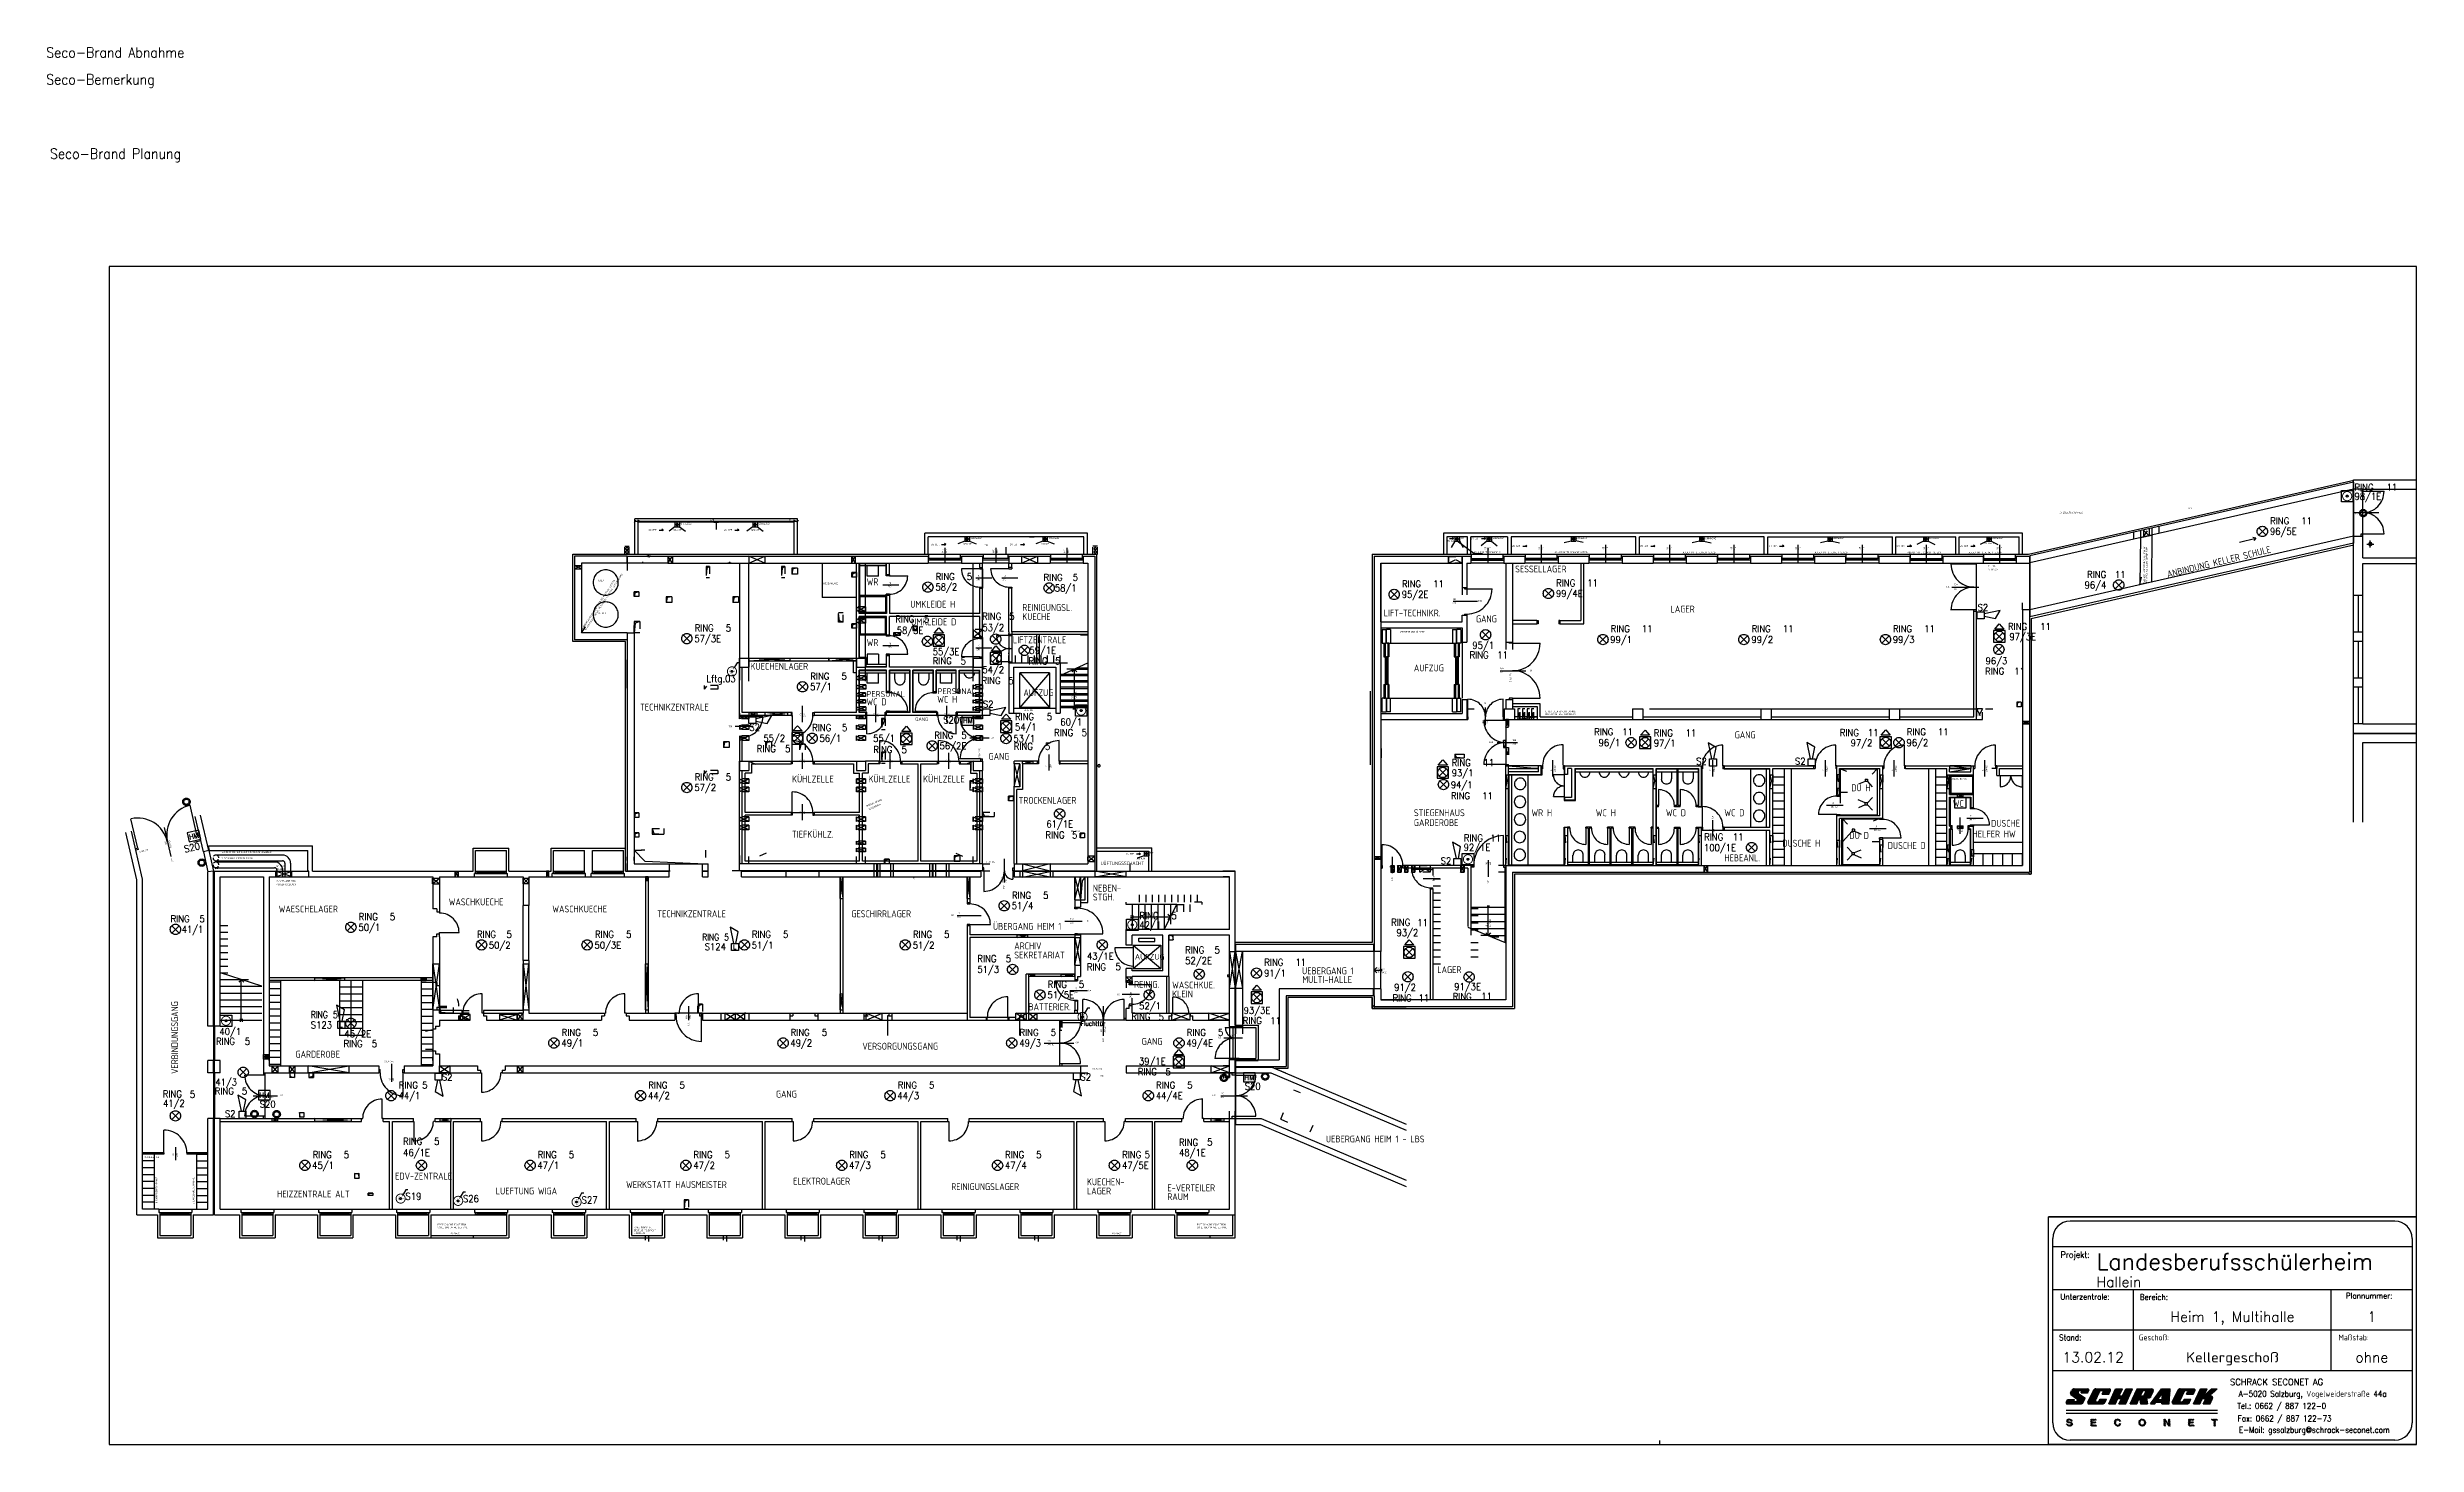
# Paper-space layout 'Layout1' of a CAD drawing. Extents: x 5 to 584, y 0 to 342.
# The model-space entities are those that its viewports show. They can reach past a viewport. Long polylines and large blocks are cut down to what shows.
import ezdxf
from ezdxf.enums import TextEntityAlignment as Align

# ---------------------------------------------------------------- set-up
doc = ezdxf.new("R2010")
doc.units = 0
doc.header["$LTSCALE"] = 60
for name, pattern in [('X1$0$ACHSE', [0.115, 0, -0.04, 0.075, 0]), ('X1$0$PUNKT_1MM', [0.05, 0, -0.05]), ('X1$0$STRICH_2_1MM', [0.15, 0.1, -0.05]), ('X1$0$STRICH_3_1MM_KANTEN', [0.2, 0.15, -0.05]), ('Y1$0$ACHSE', [0.115, 0, -0.04, 0.075, 0]), ('Y1$0$PUNKT_1MM', [0.05, 0, -0.05]), ('Y1$0$STRICH_2_1MM', [0.15, 0.1, -0.05]), ('Y1$0$STRICH_3_1MM_KANTEN', [0.2, 0.15, -0.05])]:
    doc.linetypes.add(name, pattern=pattern)
doc.layers.get('0').update_dxf_attribs({"linetype": 'CONTINUOUS'})
doc.layers.add('SECO-AFENSTER', color=6, linetype='CONTINUOUS', plot=False)
for name, color, linetype in [('Seco-Bemerkung', 180, 'CONTINUOUS'), ('SECO-BRAND', 240, 'CONTINUOUS'), ('Seco-Brand Abnahme', 180, 'CONTINUOUS'), ('Seco-Brand Planung', 180, 'CONTINUOUS'), ('SECO-BRAND_LOOP', 81, 'CONTINUOUS'), ('SECO-LEGENDE', 81, 'CONTINUOUS'), ('SECO-RAHMEN', 81, 'CONTINUOUS')]:
    doc.layers.add(name, color=color, linetype=linetype)
doc.styles.add('ROMANS', font='romans.shx', dxfattribs={"width": 0.9})
doc.styles.add('SMALL', font='ISO.SHX', dxfattribs={"height": 12.5})

psp = doc.layouts.get("Layout1")

# ---------------------------------------------------------------- texts
at = {"layer": 'Seco-Bemerkung', "linetype": 'Continuous', "style": 'ROMANS', "width": 0.9}
psp.add_text('Seco-Bemerkung ', height=2.5, dxfattribs=at).set_placement((4.63, 332.45))
at = {"layer": 'Seco-Brand Abnahme', "linetype": 'Continuous', "style": 'ROMANS', "width": 0.9}
psp.add_text('Seco-Brand Abnahme', height=2.5, dxfattribs=at).set_placement((4.63, 339.03))
at = {"layer": 'Seco-Brand Planung', "linetype": 'Continuous', "style": 'ROMANS', "width": 0.9}
psp.add_text('Seco-Brand Planung', height=2.5, dxfattribs=at).set_placement((5.56, 314.29))

msp = doc.modelspace()

# ---------------------------------------------------------------- texts
at = {"color": 252, "style": 'SMALL'}
for s, width, p in [('-2.00=443.42', 0.790784, (2032, 3013)), ('680', 0.816807, (2166, 3029)), ('-2.00=443.42', 0.790784, (2372, 3013)), ('15', 0.925715, (2508, 3029)), ('CA 454 LT.NATURMASS', 0.844675, (8052, 3061)), ('-2.00=443.42', 0.790784, (3297, 2950)), ('170', 0.925715, (3361, 2919)), ('-2.00=443.42', 0.790784, (3637, 2950)), ('-2.00', 0.785715, (5435, 2950)), ('-2.00=443.42', 0.790784, (5575, 2950)), ('-2.00=443.42', 0.790784, (5939, 2950)), ('-2.00=443.42', 0.790784, (6503, 2949)), ('-2.00=443.42', 0.790784, (7059, 2950)), ('-2.00=443.42', 0.790784, (7477, 2950)), ('-2.00=443.42', 0.790784, (7753, 2950)), ('-1.00', 0.857143, (4080, 1577)), ('200', 0.867857, (3866, 603))]:
    msp.add_text(s, height=7.5, dxfattribs=dict(at, width=width)).set_placement(p)
for s, p in [('1.411', (8608, 3080)), ('5', (3050, 1464)), ('5', (3132, 1470))]:
    msp.add_text(s, height=7.5, dxfattribs=at).set_placement(p)
for s, height, width, p in [('210', 7.5, 0.925715, (9342, 3063)), ('2% GEF.', 7.5, 0.875188, (1895, 2993)), ('ABLAUF', 7.5, 0.890476, (2002, 2993)), ('2% GEF.', 7.5, 0.875188, (2225, 2993)), ('ABLAUF', 7.5, 0.890476, (2342, 2993)), ('2% GEF.', 7.5, 0.875188, (3128, 2930)), ('ABLAUF', 7.5, 0.890476, (3267, 2932)), ('2% GEF.', 7.5, 0.875188, (3472, 2930)), ('ABLAUF', 7.5, 0.890476, (3607, 2932)), ('2% GEF.', 7.5, 0.875188, (5379, 2946)), ('2% GEF.', 7.5, 0.875188, (5484, 2956)), ('ABLAUF MITTE SCHACHT S.', 7.5, 0.833766, (5496, 2896)), ('2% GEF.', 7.5, 0.875188, (5664, 2923)), ('ABLAUF MITTE SCHACHT SETZEN', 7.5, 0.841071, (5849, 2896)), ('2% GEF.', 7.5, 0.875188, (6223, 2923)), ('ABLAUF MITTE SCHACHT SETZEN', 7.5, 0.841071, (6408, 2895)), ('2% GEF.', 7.5, 0.875188, (6785, 2923)), ('ABLAUF MITTE SCHACHT SETZEN', 7.5, 0.841071, (6984, 2895)), ('2% GEF.', 7.5, 0.875188, (7342, 2923)), ('ABLAUF MITTE SCHACHT SETZEN', 7.5, 0.841071, (7389, 2895)), ('2% GEF.', 7.5, 0.875188, (7619, 2923)), ('ABLAUF MITTE SCHACHT SETZEN', 7.5, 0.841071, (7656, 2895)), ('KS 443.10', 7.5, 0.820669, (7726, 2936)), ('  80', 7.5, 0.596273, (3326, 2793)), ('  80', 7.5, 0.596273, (3440, 2793)), ('SESSELLAGER', 30, 0.974026, (5677, 2834)), ('PH 154', 7.5, 0.811765, (7743, 2837)), ('STUK 269', 7.5, 0.789286, (7743, 2821)), ('ABLUFT', 7.5, 0.871429, (1674, 2773)), ('HEBEANLAGE', 7.5, 0.931429, (2659, 2760)), ('WR', 30, 0.974026, (2847, 2778)), ('210', 7.5, 0.925715, (2940, 2746)), ('  80', 7.5, 0.596273, (2940, 2762)), ('210', 7.5, 0.925715, (3326, 2777)), ('210', 7.5, 0.925715, (3440, 2777)), ('T30', 7.5, 0.826891, (7558, 2745)), ('200', 7.5, 0.867857, (7592, 2755)), ('220', 7.5, 0.816807, (7592, 2738)), ('ZULUFT', 7.5, 0.871429, (1674, 2630)), ('UMKLEIDE H', 30, 0.974026, (3037, 2680)), ('UMKLEIDE D', 30, 0.974026, (3041, 2603)), ('REINIGUNGSL.', 30, 0.974026, (3526, 2666)), ('KUECHE', 30, 0.974026, (3526, 2626)), ('LIFT-TECHNIKR.', 30, 0.974026, (5103, 2642)), ('220', 7.5, 0.816807, (5404, 2675)), ('GANG', 30, 0.974026, (5506, 2616)), ('T30', 7.5, 0.826891, (5516, 2683)), ('LAGER', 30, 0.974026, (6355, 2659)), ('WR', 30, 0.974026, (2847, 2513)), ('  80', 7.5, 0.596273, (2940, 2497)), ('  80', 7.5, 0.596273, (3326, 2488)), ('LIFTZENTRALE', 30, 0.974026, (3485, 2525)), ('VERSIEGELUNG ÖLDICHT', 7.5, 0.871671, (5174, 2548)), ('KUECHENLAGER', 30, 0.974026, (2340, 2409)), ('210', 7.5, 0.925715, (2940, 2481)), ('210', 7.5, 0.925715, (3326, 2472)), ('AUFZUG', 30, 0.974026, (5235, 2402)), ('240', 7.5, 0.816807, (5611, 2388)), ('T30', 7.5, 0.826891, (5736, 2380)), ('PERSONAL', 25, 0.974026, (2846, 2286)), ('PERSONAL', 25, 0.974026, (3156, 2298)), ('AUFZUG', 30, 0.974026, (3531, 2294)), ('220', 7.5, 0.816807, (5611, 2372)), ('TECHNIKZENTRALE', 30, 0.974026, (1858, 2231)), ('WC D', 30, 0.974026, (2846, 2254)), ('WC H', 30, 0.974026, (3155, 2265)), ('STUK 226', 7.5, 0.789286, (3534, 2207)), ('E-VERTEILER OK=DUK UK=RFB', 7.5, 0.833143, (5810, 2201)), ('NACH MONTAGE ABMAUERN', 7.5, 0.918367, (5810, 2189)), ('T30', 7.5, 0.826891, (2244, 2136)), ('210', 7.5, 0.925715, (2314, 2128)), ('  90', 7.5, 0.596273, (2314, 2144)), ('GANG', 15, 0.974026, (3059, 2171)), ('205', 7.5, 0.816807, (3337, 2077)), ('  80', 7.5, 0.596273, (3337, 2093)), ('T30', 7.5, 0.826891, (3385, 2086)), ('180', 7.5, 0.925715, (5666, 2075)), ('GANG', 30, 0.974026, (6635, 2110)), ('GANG', 30, 0.974026, (3379, 2016)), ('R30', 7.5, 0.897479, (5564, 2067)), ('240', 7.5, 0.816807, (5666, 2058)), ('KÜHLZELLE', 30, 0.974026, (2521, 1917)), ('KÜHLZELLE', 30, 0.974026, (2855, 1917)), ('KÜHLZELLE', 30, 0.974026, (3093, 1917)), ('DU H', 30, 0.974026, (7144, 1879)), ('DUSCHE 80/100', 7.5, 0.857143, (7579, 1907)), ('TROCKENLAGER', 30, 0.974026, (3510, 1824)), ('STIEGENHAUS', 30, 0.974026, (5235, 1770)), ('WR H', 30, 0.974026, (5748, 1770)), ('WC H', 30, 0.974026, (6029, 1770)), ('WC D', 30, 0.974026, (6335, 1770)), ('WC D', 30, 0.974026, (6590, 1770)), ('200+42', 7.5, 0.821849, (7055, 1785)), ('  80', 7.5, 0.596273, (7055, 1801)), ('WC', 30, 0.974026, (7587, 1810)), ('TIEFKÜHLZ. ', 30, 0.974026, (2521, 1676)), ('DD 20/20', 7.5, 0.760249, (3740, 1679)), ('GARDEROBE', 30, 0.974026, (5235, 1727)), ('DU D', 30, 0.974026, (7136, 1671)), ('200+42', 7.5, 0.821849, (7243, 1683)), ('  80', 7.5, 0.596273, (7243, 1699)), ('200+42', 7.5, 0.821849, (7657, 1729)), ('  70', 7.5, 0.596273, (7657, 1745)), ('HELFER HW', 30, 0.974026, (7673, 1677)), ('DUSCHE', 30, 0.974026, (7754, 1724)), ('2 PVC-ROHRE LÜFTUNG DN 250', 7.5, 0.813467, (32, 1560)), ('SCHACHT HINTERFÜLLEN UND DECKE ERGÄNZEN', 7.5, 0.874877, (32, 1587)), ('2% GEF.', 7.5, 0.875188, (3978, 1579)), ('ABLAUF', 7.5, 0.890476, (4025, 1559)), ('HEBEANL.', 30, 0.974026, (6590, 1573)), ('DUSCHE H', 30, 0.974026, (6843, 1637)), ('DUSCHE D', 30, 0.974026, (7303, 1627)), ('WD 70/35', 7.5, 0.759184, (269, 1525)), ('OK=DUK', 7.5, 0.947619, (269, 1513)), ('AUSMAUERN UND', 7.5, 0.934066, (271, 1462)), ('STUK 215', 7.5, 0.823603, (3367, 1545)), ('LÜFTUNGSSCHACHT', 15, 0.933333, (3869, 1542)), ('200', 7.5, 0.867857, (5313, 1465)), ('  90', 7.5, 0.596273, (5313, 1481)), ('AUSSEN ISOLIEREN', 7.5, 0.86646, (271, 1446)), ('WAESCHELAGER', 30, 0.974026, (281, 1350)), ('WASCHKUECHE', 30, 0.974026, (1023, 1381)), ('WASCHKUECHE', 30, 0.974026, (1475, 1350)), ('STGH.', 30, 0.974026, (3834, 1402)), ('NEBEN-', 30, 0.974026, (3834, 1441)), ('TECHNIKZENTRALE', 30, 0.974026, (1933, 1329)), ('GESCHIRRLAGER', 30, 0.974026, (2780, 1329)), ('T30', 7.5, 0.826891, (3214, 1312)), ('200', 7.5, 0.867857, (3241, 1303)), ('  90', 7.5, 0.596273, (3241, 1320)), ('ÜBERGANG HEIM 1', 30, 0.974026, (3398, 1274)), ('255', 7.5, 0.771429, (3735, 1279)), ('T30', 7.5, 0.826891, (3800, 1287)), ('ARCHIV', 30, 0.974026, (3491, 1189)), ('SEKRETARIAT', 30, 0.974026, (3491, 1149)), ('AUFZUG', 25, 0.938095, (4017, 1139)), ('UEBERGANG 1', 30, 0.974026, (4747, 1080)), ('MULTI-HALLE', 30, 0.974026, (4748, 1042)), ('2 ST', 7.5, 0.714286, (5077, 1081)), ('18/30', 7.5, 0.768254, (5077, 1065)), ('2 ST', 7.5, 0.714286, (5094, 1078)), ('18/30', 7.5, 0.768254, (5094, 1062)), ('LAGER', 30, 0.974026, (5337, 1085)), ('200', 7.5, 0.867857, (3752, 975)), ('  85', 7.5, 0.571429, (3752, 991)), ('T30', 7.5, 0.826891, (3811, 983)), ('T30', 7.5, 0.826891, (3937, 966)), ('200', 7.5, 0.867857, (3991, 957)), ('  85', 7.5, 0.571429, (3991, 973)), ('REINIG.', 30, 0.974026, (4014, 1021)), ('WASCHKUE.', 30, 0.974026, (4180, 1018)), ('KLEIN', 30, 0.974026, (4180, 979)), ('BATTERIER.', 30, 0.974026, (3553, 923)), ('VERSORGUNGSGANG', 30, 0.974026, (2828, 751)), ('180', 7.5, 0.925715, (3636, 763)), ('200+60', 7.5, 0.846753, (3636, 747)), ('R30', 7.5, 0.897479, (3756, 756)), ('GANG', 30, 0.974026, (4047, 772)), ('T30', 7.5, 0.826891, (4378, 778)), ('205', 7.5, 0.816807, (4430, 770)), ('205', 7.5, 0.816807, (4430, 770)), ('90+35', 7.5, 0.803941, (4430, 786)), ('90+35', 7.5, 0.803941, (4430, 786)), ('GARDEROBE', 30, 0.974026, (354, 716)), ('STUK 205', 7.5, 0.806079, (743, 673)), ('STUK 220', 7.5, 0.806079, (3833, 641)), ('180', 7.5, 0.925715, (229, 533)), ('200+60', 7.5, 0.846753, (229, 517)), ('R30', 7.5, 0.897479, (284, 526)), ('GANG', 30, 0.974026, (2451, 542)), ('R30', 7.5, 0.897479, (4353, 526)), ('180', 7.5, 0.925715, (4391, 533)), ('205', 7.5, 0.816807, (4391, 517)), ('UEBERGANG HEIM 1 - LBS', 30, 0.974026, (4851, 346)), ('METALLGITTER', 7.5, 0.874286, (-307, 256)), ('HEIZZENTRALE ALT', 30, 0.974026, (274, 106)), ('EDV-ZENTRALE', 30, 0.974026, (789, 184)), ('LUEFTUNG WIGA', 30, 0.974026, (1228, 119)), ('WERKSTATT HAUSMEISTER', 30, 0.974026, (1797, 147)), ('ELEKTROLAGER', 30, 0.974026, (2526, 162)), ('REINIGUNGSLAGER', 30, 0.974026, (3216, 138)), ('KUECHEN-', 30, 0.974026, (3808, 159)), ('LAGER', 30, 0.974026, (3808, 119)), ('E-VERTEILER', 30, 0.974026, (4159, 133)), ('RAUM', 30, 0.974026, (4159, 94)), ('BEST.SCHACHT ERWEITERN', 7.5, 0.898661, (974, -39)), ('SOHLE UND OK WIE BESTAND', 7.5, 0.841667, (974, -51)), ('KS 444.85', 7.5, 0.771429, (1030, -77)), ('KANALROHRE  IN', 7.5, 0.84669, (1832, -52)), ('BEST.LICHTSCHACHT', 7.5, 0.903571, (1832, -64)), ('EINBAUEN', 7.5, 0.913044, (1832, -76)), ('KS 444.55', 7.5, 0.771429, (3919, -77)), ('BEST.SCHACHT ERWEITERN', 7.5, 0.898661, (4288, -39)), ('SOHLE UND OK WIE BESTAND', 7.5, 0.841667, (4288, -51))]:
    msp.add_text(s, height=height, dxfattribs=dict(at, width=width)).set_placement(p, align=Align.TOP_LEFT)
for s, height, rotation, width, p in [('145', 7.5, 90, 0.867857, (3174, 2890)), ('115', 7.5, 90, 0.991837, (3190, 2890)), ('115', 7.5, 90, 0.991837, (3397, 2890)), ('115', 7.5, 90, 0.991837, (3413, 2890)), ('145', 7.5, 90, 0.867857, (3707, 2890)), ('115', 7.5, 90, 0.991837, (3723, 2890)), ('145', 7.5, 90, 0.867857, (5544, 2901)), ('115', 7.5, 90, 0.991837, (5561, 2901)), ('145', 7.5, 90, 0.867857, (5778, 2901)), ('115', 7.5, 90, 0.991837, (5794, 2901)), ('145', 7.5, 90, 0.867857, (6058, 2901)), ('115', 7.5, 90, 0.991837, (6074, 2901)), ('145', 7.5, 90, 0.867857, (6338, 2901)), ('115', 7.5, 90, 0.991837, (6354, 2901)), ('145', 7.5, 90, 0.867857, (6618, 2901)), ('115', 7.5, 90, 0.991837, (6634, 2901)), ('145', 7.5, 90, 0.867857, (6898, 2901)), ('115', 7.5, 90, 0.991837, (6914, 2901)), ('145', 7.5, 90, 0.867857, (7178, 2901)), ('115', 7.5, 90, 0.991837, (7194, 2901)), ('145', 7.5, 90, 0.867857, (7458, 2901)), ('115', 7.5, 90, 0.991837, (7474, 2901)), ('145', 7.5, 90, 0.867857, (7778, 2901)), ('115', 7.5, 90, 0.991837, (7794, 2901)), ('ANBINDUNG KELLER SCHULE', 30, 13.6937, 0.974026, (8519, 2810)), ('SCHACHTABDECKUNG ALUMINIUM', 7.5, 89.3973, 0.920301, (8418, 2760)), ('FÜR FREI WÄHLBARE OBERFLÄCHE', 7.5, 89.3973, 0.862245, (8429, 2760)), ('EINBRINGSCHACHT OBEN OFFEN BIS MONTAGE LÜFTUNG', 7.5, 56.7456, 0.867937, (1604, 2561)), ('ANSCHLIESSEND DECKEL BETONIEREN LT. DETAIL LÜFTUNGSFIRMA', 7.5, 56.7456, 0.853439, (1615, 2554)), ('17.35/28', 7.5, 90, 0.767347, (3756, 2251)), ('STUK 225', 7.5, 90, 0.789286, (5653, 2325)), ('  90', 7.5, 90, 0.596273, (2555, 2174)), ('210', 7.5, 90, 0.925715, (2571, 2174)), ('  80', 7.5, 90, 0.596273, (2875, 2174)), ('210', 7.5, 90, 0.925715, (2891, 2174)), ('  80', 7.5, 90, 0.596273, (3185, 2174)), ('210', 7.5, 90, 0.925715, (3201, 2174)), ('17 ST', 7.5, 90, 0.777551, (3740, 2251)), ('T30', 7.5, 90, 0.826891, (5542, 2224)), ('150', 7.5, 90, 0.925715, (5534, 2145)), ('240', 7.5, 90, 0.816807, (5551, 2145)), ('  90', 7.5, 90, 0.596273, (2553, 1973)), ('200', 7.5, 90, 0.867857, (2570, 1973)), ('  90', 7.5, 90, 0.596273, (2936, 1973)), ('200', 7.5, 90, 0.867857, (2952, 1973)), ('  90', 7.5, 90, 0.596273, (3192, 1973)), ('200', 7.5, 90, 0.867857, (3208, 1973)), ('STUK 215', 7.5, 90, 0.823603, (3336, 1995)), ('  90', 7.5, 90, 0.596273, (3628, 1951)), ('210', 7.5, 90, 0.925715, (3645, 1951)), ('  90', 7.5, 90, 0.596273, (5830, 1932)), ('200+42', 7.5, 90, 0.821849, (5846, 1932)), ('  90', 7.5, 90, 0.596273, (6526, 1932)), ('200+42', 7.5, 90, 0.821849, (6542, 1932)), ('  90', 7.5, 90, 0.596273, (7018, 1932)), ('200+42', 7.5, 90, 0.821849, (7034, 1932)), ('  90', 7.5, 90, 0.596273, (7318, 1932)), ('200+42', 7.5, 90, 0.821849, (7334, 1932)), ('  90', 7.5, 90, 0.596273, (7714, 1932)), ('200+42', 7.5, 90, 0.821849, (7730, 1932)), ('  90', 7.5, 90, 0.596273, (2553, 1749)), ('200', 7.5, 90, 0.867857, (2570, 1749)), ('BODENAUFBAU', 7.5, 23.9625, 0.950649, (2845, 1787)), ('AUSSPAREN', 7.5, 23.9625, 0.942857, (2852, 1772)), ('  90', 7.5, 90, 0.596273, (6526, 1670)), ('T30', 7.5, 90, 0.826891, (6534, 1726)), ('200', 7.5, 90, 0.867857, (6542, 1670)), ('  70', 7.5, 90, 0.596273, (7606, 1671)), ('200+42', 7.5, 90, 0.821849, (7622, 1671)), ('STUK 217', 7.5, 13, 0.823603, (-328, 1588)), ('205', 7.5, 283, 0.816807, (-210, 1631)), ('130+130', 7.5, 283, 0.904762, (-194, 1635)), ('R30', 7.5, 283, 0.897479, (-182, 1556)), ('90+38', 7.5, 90, 0.803941, (3434, 1450)), ('210', 7.5, 90, 0.925715, (3451, 1450)), ('  90', 7.5, 90, 0.596273, (5128, 1510)), ('T30', 7.5, 90, 0.826891, (5136, 1458)), ('242', 7.5, 90, 0.771429, (5145, 1510)), ('140', 7.5, 90, 0.925715, (5548, 1526)), ('R30', 7.5, 90, 0.897479, (5556, 1446)), ('240', 7.5, 90, 0.816807, (5564, 1526)), ('T30', 7.5, 90, 0.826891, (3442, 1423)), ('21 ST', 7.5, 90, 0.777551, (5548, 1258)), ('15.76/31', 7.5, 90, 0.805714, (5564, 1258)), ('VERBINDUNGSGANG', 30, 90, 0.939048, (-188, 615)), ('T30', 7.5, 90, 0.826891, (2065, 825)), ('255', 7.5, 90, 0.771429, (2073, 856)), ('180', 7.5, 90, 0.925715, (3867, 796)), ('R30', 7.5, 90, 0.897479, (3875, 755)), ('200+60', 7.5, 90, 0.846753, (3883, 796)), ('100', 7.5, 90, 0.991837, (760, 583)), ('200', 7.5, 90, 0.867857, (776, 583)), ('100', 7.5, 90, 0.991837, (-184, 254)), ('200', 7.5, 90, 0.867857, (-168, 254)), (' 8 GARDEROBESCHRÄNKE', 7.5, 90, 0.897143, (-256, 46)), ('8 GARDEROBESCHRÄNKE', 7.5, 90, 0.924812, (-95, 46))]:
    msp.add_text(s, height=height, rotation=rotation, dxfattribs=dict(at, width=width)).set_placement(p, align=Align.TOP_LEFT)
for p in [(5404, 2691), (3735, 1296)]:
    msp.add_text('110', height=7.5, dxfattribs=at).set_placement(p, align=Align.TOP_LEFT)
msp.add_text('110', height=7.5, rotation=90, dxfattribs=at).set_placement((2057, 856), align=Align.TOP_LEFT)

# ---------------------------------------------------------------- blocks, each defined once
blk = doc.blocks.new('Kopf-Seco UZ Stat')
at = {"layer": 'SECO-LEGENDE', "color": 81}
for p, q in [((0, 11.14), (-18, 11.14)), ((-1.06, 10.93), (-16.94, 10.93)), ((-0.21, 9.67), (-17.79, 9.67)), ((-0.21, 7.56), (-17.79, 7.56)), ((-0.21, 5.59), (-17.79, 5.59)), ((-0.21, 3.61), (-17.79, 3.61)), ((0, 0), (-18, 0)), ((-1.06, 0.21), (-16.94, 0.21))]:
    blk.add_line(p, q, dxfattribs=at)
at = {"layer": 'SECO-LEGENDE'}
for p, q in [((-18, 0), (-18, 11.14)), ((0, 0), (0, 11.14)), ((-17.79, 10.08), (-17.79, 1.06)), ((-0.21, 10.08), (-0.21, 1.06)), ((-13.83, 3.61), (-13.83, 7.56)), ((-4.17, 3.61), (-4.17, 7.56))]:
    blk.add_line(p, q, dxfattribs=at)
at = {"layer": 'SECO-LEGENDE', "color": 180}
for p, q in [((-16.92, 2.51), (-16.71, 2.73)), ((-16.92, 2.49), (-16.68, 2.73)), ((-16.92, 2.52), (-16.86, 2.65)), ((-16.91, 2.47), (-16.65, 2.73)), ((-16.9, 2.56), (-16.73, 2.73)), ((-16.9, 2.45), (-16.62, 2.73)), ((-16.9, 2.45), (-16.6, 2.24)), ((-16.88, 2.44), (-16.6, 2.73)), ((-16.87, 2.61), (-16.76, 2.73)), ((-16.87, 2.43), (-16.57, 2.73)), ((-16.85, 2.42), (-16.54, 2.73)), ((-16.85, 2.67), (-16.81, 2.71)), ((-16.84, 2.41), (-16.51, 2.73)), ((-16.82, 2.4), (-16.49, 2.73)), ((-16.8, 2.39), (-16.46, 2.73)), ((-16.79, 2.37), (-16.43, 2.73)), ((-16.77, 2.36), (-16.41, 2.73)), ((-16.76, 2.35), (-16.53, 2.58)), ((-16.74, 2.73), (-16.07, 2.73)), ((-16.74, 2.34), (-16.54, 2.54)), ((-16.73, 1.99), (-16.35, 2.38)), ((-16.72, 2.33), (-16.54, 2.52)), ((-16.71, 2.32), (-16.52, 2.5)), ((-16.7, 1.99), (-16.33, 2.37)), ((-16.69, 2.31), (-16.51, 2.49)), ((-16.68, 2.3), (-16.49, 2.48)), ((-16.68, 1.99), (-16.32, 2.36)), ((-16.66, 2.28), (-16.48, 2.47)), ((-16.65, 1.99), (-16.3, 2.34)), ((-16.64, 2.27), (-16.46, 2.46)), ((-16.63, 2.26), (-16.44, 2.45)), ((-16.62, 1.99), (-16.28, 2.33)), ((-16.61, 2.25), (-16.43, 2.43)), ((-16.6, 2.24), (-16.41, 2.42)), ((-16.6, 1.99), (-16.27, 2.32)), ((-16.59, 2.16), (-16.36, 2.39)), ((-16.58, 2.22), (-16.4, 2.41)), ((-16.58, 2.2), (-16.38, 2.4)), ((-16.54, 2.56), (-16.51, 2.61)), ((-16.53, 2.5), (-16.23, 2.3)), ((-16.47, 2.64), (-16.38, 2.73)), ((-16.47, 2.64), (-16.42, 2.64)), ((-16.44, 2.64), (-16.35, 2.73)), ((-16.41, 2.64), (-16.32, 2.73)), ((-16.4, 2.53), (-16.38, 2.58)), ((-16.4, 2.53), (-16.08, 2.53)), ((-16.39, 2.63), (-16.3, 2.73)), ((-16.39, 2.56), (-16.21, 2.73)), ((-16.39, 2.53), (-16.19, 2.73)), ((-16.38, 2.62), (-16.27, 2.73)), ((-16.37, 2.6), (-16.24, 2.73)), ((-16.36, 2.53), (-16.16, 2.73)), ((-16.34, 2.53), (-16.13, 2.73)), ((-16.31, 2.53), (-16.11, 2.73)), ((-16.28, 2.53), (-16.08, 2.73)), ((-16.25, 2.53), (-16.05, 2.73)), ((-16.23, 2.53), (-16.04, 2.72)), ((-16.2, 2.53), (-16.02, 2.7)), ((-16.17, 2.53), (-16.01, 2.68)), ((-16.14, 2.53), (-16.02, 2.66)), ((-16.12, 2.53), (-16.04, 2.61)), ((-16.09, 2.53), (-16.06, 2.55)), ((-16.08, 2.53), (-16.02, 2.65)), ((-16.07, 2.05), (-15.4, 2.73)), ((-16.07, 2.03), (-15.37, 2.73)), ((-16.07, 2.07), (-15.8, 2.65)), ((-16.06, 2.1), (-15.43, 2.73)), ((-16.06, 2.01), (-15.49, 2.58)), ((-16.04, 2), (-15.52, 2.53)), ((-16.03, 2.15), (-15.45, 2.73)), ((-16.02, 1.99), (-15.54, 2.48)), ((-16.01, 2.2), (-15.48, 2.73)), ((-16, 1.99), (-15.56, 2.43)), ((-15.99, 2.25), (-15.51, 2.73)), ((-15.97, 1.99), (-15.59, 2.38)), ((-15.96, 2.3), (-15.53, 2.73)), ((-15.94, 2.35), (-15.56, 2.73)), ((-15.94, 1.99), (-15.61, 2.32)), ((-15.92, 2.4), (-15.59, 2.73)), ((-15.89, 2.45), (-15.62, 2.73)), ((-15.87, 2.5), (-15.64, 2.73)), ((-15.84, 2.55), (-15.67, 2.73)), ((-15.82, 2.61), (-15.7, 2.73)), ((-15.8, 2.66), (-15.74, 2.71)), ((-15.69, 2.15), (-15.48, 2.61)), ((-15.68, 2.73), (-15.01, 2.73)), ((-15.43, 2.64), (-15.34, 2.73)), ((-15.43, 2.64), (-15.36, 2.64)), ((-15.4, 2.64), (-15.32, 2.73)), ((-15.38, 2.64), (-15.29, 2.73)), ((-15.37, 2.46), (-15.1, 2.73)), ((-15.37, 2.46), (-15.32, 2.58)), ((-15.37, 2.46), (-15.05, 2.46)), ((-15.36, 2.5), (-15.13, 2.73)), ((-15.35, 2.64), (-15.26, 2.73)), ((-15.34, 2.46), (-15.07, 2.73)), ((-15.33, 2.63), (-15.23, 2.73)), ((-15.33, 2.55), (-15.15, 2.73)), ((-15.32, 2.62), (-15.21, 2.73)), ((-15.31, 2.59), (-15.18, 2.73)), ((-15.31, 2.46), (-15.04, 2.73)), ((-15.28, 2.46), (-15.02, 2.73)), ((-15.26, 2.46), (-14.99, 2.73)), ((-15.23, 2.46), (-14.97, 2.72)), ((-15.2, 2.46), (-14.96, 2.7)), ((-15.18, 2.46), (-14.96, 2.68)), ((-15.15, 2.46), (-14.96, 2.65)), ((-15.12, 2.46), (-14.98, 2.6)), ((-15.09, 2.46), (-15.01, 2.55)), ((-15.07, 2.46), (-15.03, 2.5)), ((-15.05, 1.99), (-14.71, 2.73)), ((-15.05, 2.46), (-14.96, 2.65)), ((-15.04, 1.99), (-14.44, 2.6)), ((-15.03, 2.04), (-14.42, 2.65)), ((-15.02, 1.99), (-14.47, 2.54)), ((-15, 2.09), (-14.39, 2.7)), ((-14.99, 1.99), (-14.49, 2.49)), ((-14.98, 2.14), (-14.39, 2.73)), ((-14.96, 2.19), (-14.42, 2.73)), ((-14.96, 1.99), (-14.51, 2.44)), ((-14.93, 2.24), (-14.44, 2.73)), ((-14.93, 1.99), (-14.54, 2.39)), ((-14.91, 2.29), (-14.47, 2.73)), ((-14.91, 1.99), (-14.52, 2.38)), ((-14.89, 2.34), (-14.5, 2.73)), ((-14.88, 1.99), (-14.49, 2.38)), ((-14.86, 2.39), (-14.53, 2.73)), ((-14.84, 2.44), (-14.55, 2.73)), ((-14.81, 2.5), (-14.58, 2.73)), ((-14.79, 2.55), (-14.61, 2.73)), ((-14.77, 2.6), (-14.64, 2.73)), ((-14.74, 2.65), (-14.66, 2.73)), ((-14.72, 2.7), (-14.69, 2.73)), ((-14.71, 2.73), (-14.38, 2.73)), ((-14.59, 2.25), (-14.46, 2.38)), ((-14.57, 2.25), (-14.44, 2.38)), ((-14.54, 2.38), (-14.38, 2.73)), ((-14.54, 2), (-13.93, 2.61)), ((-14.54, 2.25), (-14.41, 2.38)), ((-14.54, 2.38), (-14.37, 2.38)), ((-14.53, 1.99), (-13.96, 2.56)), ((-14.52, 2.05), (-13.91, 2.66)), ((-14.51, 2.25), (-14.38, 2.38)), ((-14.5, 2.1), (-13.89, 2.71)), ((-14.5, 1.99), (-13.98, 2.51)), ((-14.48, 2.25), (-14.01, 2.73)), ((-14.47, 2.16), (-13.9, 2.73)), ((-14.47, 1.99), (-14.01, 2.46)), ((-14.46, 2.25), (-13.98, 2.73)), ((-14.45, 2.21), (-13.93, 2.73)), ((-14.44, 1.99), (-14.03, 2.41)), ((-14.43, 2.25), (-13.95, 2.73)), ((-14.42, 1.99), (-14.05, 2.36)), ((-14.37, 2.38), (-14.21, 2.73)), ((-14.35, 2.41), (-14.04, 2.73)), ((-14.33, 2.46), (-14.06, 2.73)), ((-14.31, 2.51), (-14.09, 2.73)), ((-14.28, 2.56), (-14.12, 2.73)), ((-14.26, 2.62), (-14.14, 2.73)), ((-14.23, 2.67), (-14.17, 2.73)), ((-14.22, 1.99), (-13.88, 2.73)), ((-14.21, 2.73), (-13.88, 2.73)), ((-14.21, 2.72), (-14.2, 2.73)), ((-14, 1.99), (-13.66, 2.73)), ((-14, 2), (-13.39, 2.61)), ((-13.98, 2.05), (-13.3, 2.73)), ((-13.98, 1.99), (-13.41, 2.56)), ((-13.95, 2.1), (-13.33, 2.73)), ((-13.95, 1.99), (-13.44, 2.51)), ((-13.93, 2.15), (-13.35, 2.73)), ((-13.93, 1.99), (-13.46, 2.46)), ((-13.91, 2.2), (-13.38, 2.73)), ((-13.9, 1.99), (-13.49, 2.41)), ((-13.88, 2.26), (-13.41, 2.73)), ((-13.87, 1.99), (-13.48, 2.38)), ((-13.86, 2.31), (-13.44, 2.73)), ((-13.84, 1.99), (-13.46, 2.38)), ((-13.83, 2.36), (-13.46, 2.73)), ((-13.81, 2.41), (-13.49, 2.73)), ((-13.79, 2.46), (-13.52, 2.73)), ((-13.76, 2.51), (-13.55, 2.73)), ((-13.74, 2.56), (-13.57, 2.73)), ((-13.72, 2.61), (-13.6, 2.73)), ((-13.69, 2.66), (-13.63, 2.73)), ((-13.67, 2.72), (-13.65, 2.73)), ((-13.66, 2.73), (-12.95, 2.73)), ((-13.54, 2.28), (-13.43, 2.38)), ((-13.53, 2.2), (-13.34, 2.39)), ((-13.53, 2.23), (-13.37, 2.38)), ((-13.53, 2.25), (-13.4, 2.38)), ((-13.52, 2.15), (-12.95, 2.73)), ((-13.52, 2.18), (-12.97, 2.73)), ((-13.52, 2.13), (-12.92, 2.72)), ((-13.51, 2.11), (-12.91, 2.72)), ((-13.51, 2.08), (-12.89, 2.7)), ((-13.51, 2.06), (-12.88, 2.69)), ((-13.51, 2.03), (-12.87, 2.67)), ((-13.5, 2.38), (-13.37, 2.65)), ((-13.5, 2.01), (-12.86, 2.65)), ((-13.5, 2.38), (-13.36, 2.38)), ((-13.37, 2.65), (-13.28, 2.65)), ((-13.36, 2.65), (-13.27, 2.73)), ((-13.33, 2.65), (-13.25, 2.73)), ((-13.32, 2.41), (-13, 2.73)), ((-13.32, 2.41), (-13.24, 2.59)), ((-13.3, 2.65), (-13.22, 2.73)), ((-13.29, 2.46), (-13.03, 2.73)), ((-13.27, 2.65), (-13.19, 2.73)), ((-13.27, 2.51), (-13.06, 2.73)), ((-13.25, 2.64), (-13.16, 2.73)), ((-13.25, 2.57), (-13.08, 2.73)), ((-13.24, 2.63), (-13.14, 2.73)), ((-13.23, 2.61), (-13.11, 2.73)), ((-13.2, 2.29), (-12.87, 2.62)), ((-13.17, 2.29), (-12.89, 2.57)), ((-13.14, 2.29), (-12.91, 2.52)), ((-13.12, 2.29), (-12.94, 2.47)), ((-13.09, 2.29), (-12.96, 2.41)), ((-13.05, 2.3), (-12.98, 2.36)), ((-13, 1.99), (-12.47, 2.73)), ((-13, 1.99), (-12.27, 2.73)), ((-12.99, 2.36), (-12.87, 2.6)), ((-12.97, 1.99), (-12.24, 2.73)), ((-12.95, 1.99), (-12.21, 2.73)), ((-12.95, 2.08), (-12.29, 2.73)), ((-12.92, 1.99), (-12.47, 2.44)), ((-12.89, 1.99), (-12.54, 2.35)), ((-12.87, 2.18), (-12.32, 2.73)), ((-12.8, 2.27), (-12.35, 2.73)), ((-12.73, 2.37), (-12.37, 2.73)), ((-12.66, 2.47), (-12.4, 2.73)), ((-12.65, 2.2), (-12.42, 2.51)), ((-12.58, 2.57), (-12.43, 2.73)), ((-12.57, 2.07), (-12.05, 2.59)), ((-12.54, 2.07), (-12.05, 2.56)), ((-12.51, 2.67), (-12.46, 2.73)), ((-12.51, 2.07), (-12.05, 2.53)), ((-12.49, 2.07), (-12.06, 2.5)), ((-12.47, 2.73), (-12.04, 2.73)), ((-12.46, 2.07), (-12.06, 2.47)), ((-12.46, 2.05), (-12.06, 2.44)), ((-12.46, 2.02), (-12.06, 2.41)), ((-12.46, 1.99), (-12.07, 2.38)), ((-12.44, 2.28), (-12.04, 2.68)), ((-12.44, 2.25), (-12.04, 2.65)), ((-12.44, 2.22), (-12.04, 2.62)), ((-12.44, 2.2), (-12.42, 2.51)), ((-12.43, 2.37), (-12.07, 2.73)), ((-12.43, 2.4), (-12.1, 2.73)), ((-12.43, 2.34), (-12.05, 2.73)), ((-12.43, 2.31), (-12.04, 2.71)), ((-12.43, 1.99), (-12.07, 2.35)), ((-12.42, 2.43), (-12.13, 2.73)), ((-12.42, 2.46), (-12.16, 2.73)), ((-12.42, 2.49), (-12.18, 2.73)), ((-12.4, 1.99), (-12.07, 2.32)), ((-12.1, 1.99), (-12.04, 2.73)), ((-11.95, 2.04), (-11.26, 2.73)), ((-11.94, 2.07), (-11.28, 2.73)), ((-11.94, 2.07), (-11.67, 2.65)), ((-11.94, 2.02), (-11.35, 2.61)), ((-11.93, 2.01), (-11.38, 2.56)), ((-11.92, 2.12), (-11.31, 2.73)), ((-11.91, 2), (-11.4, 2.51)), ((-11.89, 2.17), (-11.34, 2.73)), ((-11.88, 1.99), (-11.42, 2.45)), ((-11.87, 2.22), (-11.37, 2.73)), ((-11.86, 1.99), (-11.45, 2.4)), ((-11.85, 2.28), (-11.39, 2.73)), ((-11.83, 1.99), (-11.47, 2.35)), ((-11.82, 2.33), (-11.42, 2.73)), ((-11.8, 2.38), (-11.45, 2.73)), ((-11.77, 2.43), (-11.48, 2.73)), ((-11.75, 2.48), (-11.5, 2.73)), ((-11.73, 2.53), (-11.53, 2.73)), ((-11.7, 2.58), (-11.56, 2.73)), ((-11.68, 2.63), (-11.59, 2.72)), ((-11.56, 2.15), (-11.35, 2.61)), ((-11.55, 2.73), (-10.88, 2.73)), ((-11.32, 2.64), (-11.23, 2.73)), ((-11.3, 2.64), (-11.23, 2.64)), ((-11.29, 2.64), (-11.2, 2.73)), ((-11.26, 2.64), (-11.18, 2.73)), ((-11.25, 2.46), (-11.19, 2.58)), ((-11.25, 2.46), (-10.92, 2.46)), ((-11.24, 2.47), (-10.99, 2.73)), ((-11.24, 2.64), (-11.15, 2.73)), ((-11.23, 2.46), (-10.96, 2.73)), ((-11.22, 2.53), (-11.01, 2.73)), ((-11.21, 2.64), (-11.12, 2.73)), ((-11.2, 2.46), (-10.93, 2.73)), ((-11.2, 2.63), (-11.09, 2.73)), ((-11.19, 2.58), (-11.04, 2.73)), ((-11.19, 2.61), (-11.07, 2.73)), ((-11.17, 2.46), (-10.9, 2.73)), ((-11.14, 2.46), (-10.88, 2.73)), ((-11.12, 2.46), (-10.86, 2.72)), ((-11.09, 2.46), (-10.84, 2.71)), ((-11.06, 2.46), (-10.83, 2.69)), ((-11.04, 2.46), (-10.83, 2.67)), ((-11.01, 2.46), (-10.84, 2.62)), ((-10.98, 2.46), (-10.87, 2.57)), ((-10.95, 2.46), (-10.89, 2.52)), ((-10.93, 2.46), (-10.92, 2.47)), ((-10.92, 2.46), (-10.83, 2.65)), ((-10.91, 1.99), (-10.57, 2.73)), ((-10.9, 2.03), (-10.29, 2.64)), ((-10.9, 1.99), (-10.31, 2.59)), ((-10.88, 1.99), (-10.33, 2.53)), ((-10.87, 2.08), (-10.26, 2.69)), ((-10.85, 2.13), (-10.25, 2.73)), ((-10.85, 1.99), (-10.36, 2.48)), ((-10.83, 2.18), (-10.28, 2.73)), ((-10.82, 1.99), (-10.38, 2.43)), ((-10.8, 2.23), (-10.3, 2.73)), ((-10.79, 1.99), (-10.38, 2.41)), ((-10.78, 2.28), (-10.33, 2.73)), ((-10.77, 1.99), (-10.1, 2.66)), ((-10.75, 2.33), (-10.36, 2.73)), ((-10.74, 1.99), (-10, 2.73)), ((-10.73, 2.38), (-10.39, 2.73)), ((-10.71, 2.43), (-10.41, 2.73)), ((-10.68, 2.49), (-10.44, 2.73)), ((-10.66, 2.54), (-10.47, 2.73)), ((-10.64, 2.59), (-10.49, 2.73)), ((-10.61, 2.64), (-10.52, 2.73)), ((-10.59, 2.69), (-10.55, 2.73)), ((-10.57, 2.73), (-10.24, 2.73)), ((-10.45, 2.25), (-9.98, 2.73)), ((-10.43, 2.25), (-9.95, 2.73)), ((-10.42, 2.02), (-10.06, 2.38)), ((-10.41, 1.99), (-10.03, 2.37)), ((-10.4, 2.25), (-9.92, 2.73)), ((-10.4, 2.39), (-10.24, 2.73)), ((-10.4, 2.39), (-10.02, 2.73)), ((-10.39, 2.07), (-10.09, 2.38)), ((-10.39, 1.99), (-10.01, 2.37)), ((-10.37, 2.25), (-9.9, 2.73)), ((-10.37, 2.12), (-10.11, 2.38)), ((-10.36, 1.99), (-9.99, 2.36)), ((-10.35, 2.17), (-9.79, 2.73)), ((-10.35, 2.25), (-9.87, 2.73)), ((-10.34, 2.23), (-9.84, 2.73)), ((-10.33, 2.21), (-9.81, 2.73)), ((-10.33, 1.99), (-9.98, 2.34)), ((-10.3, 1.99), (-9.97, 2.33)), ((-10.13, 2.38), (-9.74, 2.73)), ((-10.13, 2.38), (-10.05, 2.38)), ((-10.02, 2.73), (-9.74, 2.73)), ((-9.91, 2.57), (-9.76, 2.73)), ((-17.13, 2.06), (-16.98, 2.21)), ((-17.13, 2.03), (-16.95, 2.21)), ((-17.13, 2.07), (-17.06, 2.21)), ((-17.12, 2.01), (-16.92, 2.21)), ((-17.11, 2.1), (-17.01, 2.21)), ((-17.11, 1.15), (-17.01, 1.25)), ((-17.1, 2), (-16.9, 2.21)), ((-17.1, 1.13), (-16.98, 1.26)), ((-17.1, 1.19), (-17.05, 1.24)), ((-17.1, 1.11), (-17.03, 1.18)), ((-17.09, 2.15), (-17.03, 2.21)), ((-17.08, 1.99), (-16.87, 2.21)), ((-17.08, 1.99), (-16.41, 1.99)), ((-17.06, 1.99), (-16.84, 2.21)), ((-17.06, 2.21), (-16.72, 2.21)), ((-17.06, 2.21), (-17.06, 2.21)), ((-17.03, 1.99), (-16.82, 2.21)), ((-17.02, 1.19), (-16.95, 1.26)), ((-17, 1.99), (-16.79, 2.21)), ((-16.98, 1.99), (-16.76, 2.21)), ((-16.98, 1.2), (-16.93, 1.25)), ((-16.95, 1.99), (-16.73, 2.21)), ((-16.95, 1.2), (-16.91, 1.25)), ((-16.93, 1.19), (-16.89, 1.24)), ((-16.92, 1.99), (-16.74, 2.18)), ((-16.91, 1.18), (-16.87, 1.23)), ((-16.9, 1.99), (-16.75, 2.14)), ((-16.9, 1.17), (-16.85, 1.22)), ((-16.9, 1.15), (-16.84, 1.2)), ((-16.87, 1.99), (-16.74, 2.12)), ((-16.87, 1.15), (-16.83, 1.19)), ((-16.84, 1.99), (-16.73, 2.11)), ((-16.84, 1.15), (-16.83, 1.16)), ((-16.81, 1.99), (-16.7, 2.1)), ((-16.79, 1.99), (-16.68, 2.1)), ((-16.76, 1.99), (-16.65, 2.1)), ((-16.74, 2.16), (-16.72, 2.21)), ((-16.71, 2.1), (-16.65, 2.1)), ((-16.61, 2.13), (-16.58, 2.19)), ((-16.57, 1.99), (-16.25, 2.31)), ((-16.54, 1.99), (-16.24, 2.3)), ((-16.51, 1.99), (-16.22, 2.29)), ((-16.49, 1.99), (-16.21, 2.27)), ((-16.46, 1.99), (-16.21, 2.24)), ((-16.43, 1.99), (-16.23, 2.2)), ((-16.4, 1.99), (-16.25, 2.15)), ((-16.37, 2), (-16.28, 2.1)), ((-16.29, 2.07), (-16.21, 2.23)), ((-16.02, 1.99), (-15.35, 1.99)), ((-15.93, 1.14), (-15.81, 1.25)), ((-15.92, 1.22), (-15.89, 1.25)), ((-15.92, 1.19), (-15.87, 1.25)), ((-15.92, 1.17), (-15.84, 1.25)), ((-15.92, 1.11), (-15.85, 1.19)), ((-15.92, 1.09), (-15.85, 1.16)), ((-15.91, 1.99), (-15.63, 2.27)), ((-15.89, 1.99), (-15.66, 2.22)), ((-15.86, 1.99), (-15.68, 2.17)), ((-15.84, 1.19), (-15.79, 1.25)), ((-15.83, 1.99), (-15.7, 2.13)), ((-15.82, 1.19), (-15.76, 1.25)), ((-15.81, 1.99), (-15.69, 2.11)), ((-15.79, 1.19), (-15.73, 1.25)), ((-15.78, 1.99), (-15.68, 2.1)), ((-15.76, 1.19), (-15.7, 1.25)), ((-15.75, 1.99), (-15.66, 2.09)), ((-15.73, 1.19), (-15.68, 1.25)), ((-15.72, 1.99), (-15.63, 2.09)), ((-15.71, 1.19), (-15.66, 1.24)), ((-15.7, 1.99), (-15.6, 2.09)), ((-15.68, 1.19), (-15.66, 1.21)), ((-15.67, 1.99), (-15.57, 2.09)), ((-15.65, 2.09), (-15.58, 2.09)), ((-15.64, 1.99), (-15.41, 2.22)), ((-15.61, 1.99), (-15.39, 2.22)), ((-15.59, 1.99), (-15.36, 2.22)), ((-15.56, 1.99), (-15.33, 2.22)), ((-15.53, 1.99), (-15.3, 2.22)), ((-15.53, 2.12), (-15.48, 2.22)), ((-15.52, 2.14), (-15.44, 2.22)), ((-15.51, 1.99), (-15.28, 2.22)), ((-15.5, 2.19), (-15.47, 2.22)), ((-15.48, 1.99), (-15.25, 2.22)), ((-15.48, 2.22), (-15.16, 2.22)), ((-15.45, 1.99), (-15.22, 2.22)), ((-15.42, 1.99), (-15.2, 2.22)), ((-15.4, 1.99), (-15.17, 2.22)), ((-15.37, 1.99), (-15.17, 2.19)), ((-15.34, 1.99), (-15.2, 2.14)), ((-15.31, 2), (-15.22, 2.09)), ((-15.23, 2.07), (-15.16, 2.22)), ((-15.05, 1.99), (-14.72, 1.99)), ((-14.85, 1.99), (-14.61, 2.24)), ((-14.82, 1.99), (-14.63, 2.19)), ((-14.8, 1.99), (-14.66, 2.14)), ((-14.78, 1.09), (-14.61, 1.26)), ((-14.77, 1.99), (-14.68, 2.08)), ((-14.77, 1.12), (-14.64, 1.25)), ((-14.76, 1.16), (-14.68, 1.24)), ((-14.74, 1.99), (-14.7, 2.03)), ((-14.72, 1.99), (-14.6, 2.25)), ((-14.65, 1.19), (-14.59, 1.25)), ((-14.61, 1.2), (-14.56, 1.25)), ((-14.6, 2.25), (-14.43, 2.25)), ((-14.59, 1.2), (-14.54, 1.24)), ((-14.57, 1.19), (-14.52, 1.23)), ((-14.55, 1.99), (-14.43, 2.25)), ((-14.55, 1.99), (-14.22, 1.99)), ((-14.55, 1.18), (-14.51, 1.22)), ((-14.54, 1.16), (-14.49, 1.21)), ((-14.53, 1.14), (-14.48, 1.2)), ((-14.51, 1.14), (-14.47, 1.18)), ((-14.48, 1.14), (-14.46, 1.16)), ((-14.39, 1.99), (-14.08, 2.31)), ((-14.36, 1.99), (-14.1, 2.26)), ((-14.33, 1.99), (-14.12, 2.2)), ((-14.31, 1.99), (-14.15, 2.15)), ((-14.28, 1.99), (-14.17, 2.1)), ((-14.25, 1.99), (-14.2, 2.05)), ((-14.23, 1.99), (-14.22, 2)), ((-14, 1.99), (-13.68, 1.99)), ((-13.82, 1.99), (-13.56, 2.25)), ((-13.79, 1.99), (-13.58, 2.2)), ((-13.76, 1.99), (-13.61, 2.15)), ((-13.74, 1.99), (-13.63, 2.1)), ((-13.71, 1.99), (-13.65, 2.05)), ((-13.68, 1.99), (-13.54, 2.3)), ((-13.68, 1.99), (-13.68, 2)), ((-13.59, 1.08), (-13.41, 1.26)), ((-13.58, 1.11), (-13.44, 1.25)), ((-13.57, 1.15), (-13.47, 1.25)), ((-13.54, 2.3), (-13.5, 1.99)), ((-13.5, 1.99), (-13.16, 1.99)), ((-13.49, 1.99), (-13.2, 2.29)), ((-13.46, 1.99), (-13.2, 2.26)), ((-13.45, 1.19), (-13.39, 1.25)), ((-13.44, 1.99), (-13.19, 2.24)), ((-13.42, 1.2), (-13.36, 1.25)), ((-13.41, 1.99), (-13.19, 2.21)), ((-13.39, 1.19), (-13.34, 1.24)), ((-13.38, 1.99), (-13.19, 2.19)), ((-13.37, 1.19), (-13.32, 1.23)), ((-13.35, 1.99), (-13.18, 2.16)), ((-13.35, 1.18), (-13.31, 1.22)), ((-13.34, 1.17), (-13.29, 1.21)), ((-13.33, 1.99), (-13.18, 2.14)), ((-13.32, 1.15), (-13.28, 1.2)), ((-13.32, 1.13), (-13.26, 1.18)), ((-13.31, 1.11), (-13.26, 1.17)), ((-13.3, 1.99), (-13.18, 2.12)), ((-13.27, 1.99), (-13.18, 2.09)), ((-13.25, 1.99), (-13.17, 2.07)), ((-13.22, 1.99), (-13.17, 2.04)), ((-13.2, 2.29), (-13.1, 2.29)), ((-13.2, 2.29), (-13.16, 1.99)), ((-13.19, 1.99), (-13.17, 2.02)), ((-13.16, 1.99), (-13.16, 1.99)), ((-13, 1.99), (-12.79, 1.99)), ((-12.86, 1.99), (-12.61, 2.25)), ((-12.84, 1.99), (-12.63, 2.2)), ((-12.81, 1.99), (-12.76, 2.05)), ((-12.79, 1.99), (-12.74, 2.07)), ((-12.74, 2.07), (-12.46, 2.07)), ((-12.73, 2.07), (-12.6, 2.2)), ((-12.7, 2.07), (-12.58, 2.2)), ((-12.68, 2.07), (-12.55, 2.2)), ((-12.65, 2.07), (-12.52, 2.2)), ((-12.65, 2.2), (-12.44, 2.2)), ((-12.62, 2.07), (-12.49, 2.2)), ((-12.6, 2.07), (-12.47, 2.2)), ((-12.46, 1.99), (-12.46, 2.07)), ((-12.46, 1.99), (-12.1, 1.99)), ((-12.37, 1.99), (-12.07, 2.29)), ((-12.35, 1.99), (-12.08, 2.26)), ((-12.35, 1.23), (-12.33, 1.25)), ((-12.35, 1.2), (-12.3, 1.25)), ((-12.35, 1.17), (-12.28, 1.25)), ((-12.35, 1.15), (-12.27, 1.23)), ((-12.35, 1.12), (-12.25, 1.21)), ((-12.35, 1.09), (-12.24, 1.2)), ((-12.32, 1.99), (-12.08, 2.23)), ((-12.29, 1.99), (-12.08, 2.2)), ((-12.27, 1.14), (-12.23, 1.18)), ((-12.26, 1.99), (-12.08, 2.17)), ((-12.26, 1.13), (-12.22, 1.17)), ((-12.24, 1.99), (-12.09, 2.14)), ((-12.21, 1.99), (-12.09, 2.11)), ((-12.18, 1.99), (-12.09, 2.09)), ((-12.16, 1.99), (-12.09, 2.06)), ((-12.13, 1.99), (-12.1, 2.03)), ((-12.13, 1.23), (-12.11, 1.25)), ((-12.13, 1.2), (-12.08, 1.25)), ((-12.13, 1.18), (-12.06, 1.25)), ((-12.13, 1.15), (-12.06, 1.22)), ((-12.13, 1.12), (-12.06, 1.2)), ((-12.13, 1.09), (-12.05, 1.17)), ((-12.1, 1.99), (-12.1, 2)), ((-11.89, 1.99), (-11.22, 1.99)), ((-11.8, 1.99), (-11.49, 2.3)), ((-11.77, 1.99), (-11.52, 2.25)), ((-11.75, 1.99), (-11.54, 2.2)), ((-11.72, 1.99), (-11.57, 2.15)), ((-11.69, 1.99), (-11.57, 2.12)), ((-11.67, 1.99), (-11.56, 2.1)), ((-11.64, 1.99), (-11.54, 2.09)), ((-11.61, 1.99), (-11.52, 2.09)), ((-11.58, 1.99), (-11.49, 2.09)), ((-11.56, 1.99), (-11.46, 2.09)), ((-11.53, 1.99), (-11.43, 2.1)), ((-11.53, 2.09), (-11.45, 2.09)), ((-11.5, 1.99), (-11.27, 2.22)), ((-11.47, 1.99), (-11.25, 2.22)), ((-11.45, 1.99), (-11.22, 2.22)), ((-11.42, 1.99), (-11.19, 2.22)), ((-11.41, 2.12), (-11.3, 2.22)), ((-11.41, 2.12), (-11.36, 2.22)), ((-11.39, 1.99), (-11.16, 2.22)), ((-11.38, 2.17), (-11.33, 2.22)), ((-11.37, 1.99), (-11.14, 2.22)), ((-11.36, 2.22), (-11.36, 2.22)), ((-11.36, 2.22), (-11.03, 2.22)), ((-11.34, 1.99), (-11.11, 2.22)), ((-11.31, 1.99), (-11.08, 2.22)), ((-11.28, 1.99), (-11.06, 2.22)), ((-11.26, 1.99), (-11.03, 2.22)), ((-11.23, 1.99), (-11.06, 2.17)), ((-11.2, 2), (-11.08, 2.11)), ((-11.16, 2.01), (-11.11, 2.06)), ((-11.15, 1.15), (-11.05, 1.25)), ((-11.15, 1.23), (-11.13, 1.25)), ((-11.15, 1.2), (-11.1, 1.25)), ((-11.15, 1.17), (-11.07, 1.25)), ((-11.15, 1.12), (-11.02, 1.25)), ((-11.15, 1.09), (-11.08, 1.17)), ((-11.1, 2.07), (-11.03, 2.22)), ((-11.05, 1.19), (-10.99, 1.25)), ((-11.02, 1.19), (-10.97, 1.25)), ((-10.99, 1.19), (-10.94, 1.25)), ((-10.97, 1.2), (-10.91, 1.25)), ((-10.94, 1.2), (-10.89, 1.25)), ((-10.91, 1.99), (-10.59, 1.99)), ((-10.91, 1.2), (-10.89, 1.22)), ((-10.89, 1.25), (-10.89, 1.25)), ((-10.71, 1.99), (-10.48, 2.23)), ((-10.68, 1.99), (-10.5, 2.18)), ((-10.66, 1.99), (-10.53, 2.13)), ((-10.63, 1.99), (-10.55, 2.08)), ((-10.6, 1.99), (-10.57, 2.02)), ((-10.59, 1.99), (-10.47, 2.25)), ((-10.47, 2.25), (-10.37, 2.25)), ((-10.43, 1.99), (-10.33, 2.19)), ((-10.43, 1.99), (-10.09, 1.99)), ((-10.28, 1.99), (-9.96, 2.31)), ((-10.25, 1.99), (-9.96, 2.28)), ((-10.22, 1.99), (-9.97, 2.25)), ((-10.19, 1.99), (-9.99, 2.19)), ((-10.17, 1.99), (-10.02, 2.14)), ((-10.14, 1.99), (-10.04, 2.09)), ((-10.11, 1.99), (-10.07, 2.04)), ((-10.09, 1.99), (-9.97, 2.25)), ((-10.02, 1.24), (-10.01, 1.25)), ((-10.02, 1.22), (-9.99, 1.25)), ((-10.01, 1.19), (-9.96, 1.25)), ((-9.99, 1.19), (-9.93, 1.25)), ((-9.96, 1.19), (-9.9, 1.25)), ((-9.93, 1.19), (-9.88, 1.25)), ((-9.91, 1.19), (-9.85, 1.25)), ((-9.91, 1.16), (-9.82, 1.25)), ((-9.91, 1.14), (-9.79, 1.25)), ((-9.91, 1.11), (-9.83, 1.18)), ((-9.82, 1.19), (-9.77, 1.25)), ((-9.79, 1.2), (-9.74, 1.25)), ((-9.77, 1.19), (-9.73, 1.23)), ((-9.74, 1.19), (-9.73, 1.21)), ((-17.11, 1.02), (-17.11, 1.02)), ((-17.11, 0.99), (-17.09, 1.01)), ((-17.11, 1.01), (-17.11, 1.01)), ((-17.1, 0.97), (-17.06, 1.01)), ((-17.09, 1.1), (-17.03, 1.15)), ((-17.09, 0.96), (-17.04, 1)), ((-17.08, 0.94), (-17.03, 0.99)), ((-17.07, 1.08), (-17.02, 1.13)), ((-17.06, 0.93), (-17.02, 0.97)), ((-17.05, 1.07), (-17, 1.12)), ((-17.04, 0.92), (-17, 0.97)), ((-17.03, 1.07), (-16.98, 1.12)), ((-17.02, 0.91), (-16.98, 0.96)), ((-17.01, 1.06), (-16.96, 1.11)), ((-17, 0.91), (-16.95, 0.96)), ((-16.99, 1.06), (-16.93, 1.11)), ((-16.98, 0.91), (-16.91, 0.97)), ((-16.96, 1.05), (-16.91, 1.11)), ((-16.95, 0.91), (-16.82, 1.04)), ((-16.94, 1.05), (-16.89, 1.1)), ((-16.92, 1.04), (-16.87, 1.09)), ((-16.92, 0.91), (-16.81, 1.01)), ((-16.9, 1.03), (-16.85, 1.09)), ((-16.89, 1.02), (-16.84, 1.07)), ((-16.89, 0.99), (-16.82, 1.06)), ((-16.88, 0.92), (-16.82, 0.98)), ((-15.93, 0.95), (-15.85, 1.02)), ((-15.93, 0.92), (-15.85, 1)), ((-15.92, 1.06), (-15.85, 1.13)), ((-15.92, 1), (-15.81, 1.12)), ((-15.92, 1.03), (-15.84, 1.11)), ((-15.92, 0.98), (-15.85, 1.05)), ((-15.91, 0.91), (-15.85, 0.97)), ((-15.88, 0.91), (-15.82, 0.97)), ((-15.85, 0.91), (-15.79, 0.97)), ((-15.84, 1.06), (-15.78, 1.12)), ((-15.82, 0.91), (-15.77, 0.97)), ((-15.81, 1.06), (-15.76, 1.12)), ((-15.8, 0.91), (-15.74, 0.97)), ((-15.79, 1.06), (-15.73, 1.12)), ((-15.77, 0.91), (-15.71, 0.97)), ((-15.76, 1.06), (-15.7, 1.12)), ((-15.74, 0.92), (-15.68, 0.97)), ((-15.73, 1.06), (-15.68, 1.11)), ((-15.71, 1.06), (-15.68, 1.09)), ((-15.71, 0.91), (-15.66, 0.97)), ((-15.69, 0.91), (-15.65, 0.95)), ((-15.66, 0.91), (-15.65, 0.92)), ((-14.77, 1.06), (-14.69, 1.15)), ((-14.77, 1.04), (-14.7, 1.11)), ((-14.77, 1.02), (-14.7, 1.08)), ((-14.76, 1), (-14.7, 1.06)), ((-14.75, 0.98), (-14.7, 1.03)), ((-14.74, 0.96), (-14.69, 1.01)), ((-14.73, 0.95), (-14.68, 1)), ((-14.71, 0.93), (-14.67, 0.98)), ((-14.7, 1.08), (-14.7, 1.08)), ((-14.69, 0.93), (-14.65, 0.97)), ((-14.68, 0.92), (-14.63, 0.97)), ((-14.66, 0.91), (-14.6, 0.96)), ((-14.63, 0.91), (-14.56, 0.97)), ((-14.6, 0.91), (-14.48, 1.03)), ((-14.57, 0.91), (-14.46, 1.03)), ((-14.54, 1), (-14.51, 1.03)), ((-14.54, 0.92), (-14.47, 0.99)), ((-13.58, 1.06), (-13.5, 1.14)), ((-13.58, 1.03), (-13.51, 1.1)), ((-13.57, 1.01), (-13.51, 1.07)), ((-13.57, 0.99), (-13.51, 1.05)), ((-13.56, 0.97), (-13.5, 1.03)), ((-13.54, 0.96), (-13.5, 1.01)), ((-13.53, 0.95), (-13.48, 0.99)), ((-13.51, 0.93), (-13.47, 0.98)), ((-13.5, 0.93), (-13.45, 0.97)), ((-13.48, 0.92), (-13.43, 0.97)), ((-13.46, 0.91), (-13.4, 0.96)), ((-13.43, 0.91), (-13.37, 0.97)), ((-13.41, 0.9), (-13.24, 1.08)), ((-13.38, 0.91), (-13.24, 1.05)), ((-13.34, 0.92), (-13.25, 1.01)), ((-13.32, 1.02), (-13.24, 1.1)), ((-13.31, 1.09), (-13.25, 1.15)), ((-13.31, 1.06), (-13.24, 1.13)), ((-12.35, 1.06), (-12.28, 1.14)), ((-12.35, 1.04), (-12.28, 1.11)), ((-12.35, 1.01), (-12.28, 1.08)), ((-12.35, 0.98), (-12.28, 1.06)), ((-12.35, 0.95), (-12.28, 1.03)), ((-12.35, 0.93), (-12.28, 1)), ((-12.34, 0.92), (-12.28, 0.98)), ((-12.31, 0.92), (-12.28, 0.95)), ((-12.28, 0.91), (-12.28, 0.92)), ((-12.25, 1.11), (-12.21, 1.15)), ((-12.24, 1.09), (-12.2, 1.13)), ((-12.23, 1.08), (-12.19, 1.12)), ((-12.22, 1.06), (-12.18, 1.1)), ((-12.21, 1.04), (-12.17, 1.08)), ((-12.2, 1.03), (-12.16, 1.06)), ((-12.19, 1.01), (-12.15, 1.05)), ((-12.18, 0.99), (-12.14, 1.03)), ((-12.17, 0.97), (-12.06, 1.09)), ((-12.16, 0.96), (-12.05, 1.06)), ((-12.15, 0.94), (-12.06, 1.03)), ((-12.13, 1.07), (-12.05, 1.14)), ((-12.13, 1.04), (-12.06, 1.11)), ((-12.13, 0.93), (-12.05, 1.01)), ((-12.12, 0.91), (-12.05, 0.98)), ((-12.09, 0.91), (-12.05, 0.95)), ((-12.06, 0.91), (-12.05, 0.92)), ((-11.15, 1.06), (-11.08, 1.14)), ((-11.15, 1.04), (-11.07, 1.12)), ((-11.15, 1.01), (-11.04, 1.12)), ((-11.15, 0.98), (-11.08, 1.06)), ((-11.15, 0.96), (-11.08, 1.03)), ((-11.15, 0.93), (-11.08, 1)), ((-11.14, 0.92), (-11.08, 0.97)), ((-11.11, 0.92), (-11.05, 0.97)), ((-11.08, 1.06), (-11.02, 1.12)), ((-11.08, 0.91), (-11.03, 0.97)), ((-11.06, 0.92), (-11, 0.97)), ((-11.05, 1.06), (-10.99, 1.12)), ((-11.03, 0.92), (-10.97, 0.97)), ((-11.02, 1.06), (-10.96, 1.12)), ((-11, 0.92), (-10.95, 0.97)), ((-10.99, 1.06), (-10.94, 1.12)), ((-10.97, 1.06), (-10.91, 1.12)), ((-10.97, 0.92), (-10.92, 0.97)), ((-10.95, 0.91), (-10.89, 0.97)), ((-10.94, 1.06), (-10.9, 1.09)), ((-10.92, 0.91), (-10.88, 0.95)), ((-10.91, 1.06), (-10.9, 1.07)), ((-10.89, 0.91), (-10.88, 0.93)), ((-9.91, 1.08), (-9.83, 1.16)), ((-9.91, 1.05), (-9.83, 1.13)), ((-9.91, 1.03), (-9.83, 1.1)), ((-9.91, 1), (-9.83, 1.07)), ((-9.91, 0.97), (-9.83, 1.05)), ((-9.91, 0.94), (-9.83, 1.02)), ((-9.91, 0.92), (-9.83, 0.99)), ((-9.88, 0.91), (-9.83, 0.97)), ((-9.86, 0.91), (-9.83, 0.94))]:
    blk.add_line(p, q, dxfattribs=at)
at = {"layer": 'SECO-LEGENDE', "color": 240}
blk.add_line((-17.13, 1.53), (-9.73, 1.53), dxfattribs=at)
at = {"layer": 'SECO-LEGENDE', "color": 240, "const_width": 0.07}
blk.add_lwpolyline([(-17.13, 1.68), (-9.73, 1.68)], dxfattribs=at)
at = {"layer": 'SECO-LEGENDE', "color": 81}
for centre, start, end in [((-16.94, 10.08), 90, 180), ((-1.06, 10.08), 0, 90), ((-16.94, 1.06), 180, 270), ((-1.06, 1.06), 270, 0)]:
    blk.add_arc(centre, 0.847, start, end, dxfattribs=at)
at = {"layer": 'SECO-LEGENDE', "color": 180}
for centre, radius, start, end in [((-16.87, 2.5), 0.0557, 155, 235), ((-16.74, 2.6), 0.13, 90, 155), ((-16.5, 2.54), 0.0429, 155, 235), ((-16.47, 2.59), 0.0509, 90, 155), ((-16.42, 2.6), 0.0429, 335, 90), ((-16.07, 2.67), 0.0557, 335, 90), ((-15.68, 2.6), 0.13, 90, 155), ((-15.43, 2.59), 0.0509, 90, 155), ((-15.36, 2.6), 0.0429, 335, 90), ((-15.01, 2.67), 0.0557, 335, 90), ((-13.36, 2.43), 0.0522, 270, 335), ((-13.28, 2.6), 0.0429, 335, 90), ((-13.1, 2.42), 0.13, 270, 335), ((-12.95, 2.64), 0.0876, 335, 90), ((-11.55, 2.6), 0.13, 90, 155), ((-11.3, 2.59), 0.0509, 90, 155), ((-11.23, 2.6), 0.0429, 335, 90), ((-10.88, 2.67), 0.0557, 335, 90), ((-10.05, 2.29), 0.0876, 335, 90), ((-17.08, 2.05), 0.0557, 155, 270), ((-16.71, 2.15), 0.0429, 155, 270), ((-16.65, 2.15), 0.0509, 270, 335), ((-16.62, 2.2), 0.0429, 335, 55), ((-16.41, 2.12), 0.13, 270, 335), ((-16.26, 2.25), 0.0557, 335, 55), ((-16.02, 2.05), 0.0557, 155, 270), ((-15.65, 2.13), 0.0429, 155, 270), ((-15.58, 2.14), 0.0509, 270, 335), ((-15.35, 2.12), 0.13, 270, 335), ((-11.89, 2.05), 0.0557, 155, 270), ((-11.53, 2.13), 0.0429, 155, 270), ((-11.45, 2.14), 0.0509, 270, 335), ((-11.22, 2.12), 0.13, 270, 335), ((-10.37, 2.21), 0.0429, 335, 90)]:
    blk.add_arc(centre, radius, start, end, dxfattribs=at)
at = {"layer": 'SECO-BRAND', "color": 81, "style": 'ROMANS', "width": 0.9}
blk.add_text('Unterzentrale:', height=0.2859, dxfattribs=at).set_placement((-16.21, 7.23), align=Align.MIDDLE)
at = {"layer": 'SECO-BRAND', "color": 81, "style": 'ROMANS', "width": 0.9, "flags": 2}
blk.add_attdef('PLANTYP', text='', height=0.67, dxfattribs=at).set_placement((-9, 10.3), align=Align.MIDDLE_CENTER)
at = {"layer": 'SECO-BRAND', "color": 81, "style": 'ROMANS'}
for tag, p in [('UNTERZENTRALE', (-15.81, 6.25)), ('DATUM_BRAND', (-15.81, 4.27))]:
    blk.add_attdef(tag, text='', height=0.5, dxfattribs=at).set_placement(p, align=Align.MIDDLE_CENTER)
at = {"layer": 'SECO-LEGENDE', "color": 81, "style": 'ROMANS', "width": 0.9}
for s, height, p in [('Projekt:', 0.305, (-16.69, 9.24)), ('Bereich:', 0.286, (-12.84, 7.22)), ('Plannummer:', 0.2859, (-2.32, 7.28)), ('Stand:', 0.286, (-16.93, 5.24)), ('Geschoß:', 0.286, (-12.84, 5.24)), ('Maßstab:', 0.286, (-3.08, 5.24)), ('A-5020 Salzburg, Vogelweiderstraße 44a', 0.2859, (-5.08, 2.44)), ('Tel.: 0662 / 887 122-0', 0.2859, (-6.59, 1.87)), ('Fax: 0662 / 887 122-73', 0.2859, (-6.45, 1.26)), ('E-Mail: gssalzburg@schrack-seconet.com', 0.2859, (-5, 0.68))]:
    blk.add_text(s, height=height, dxfattribs=at).set_placement(p, align=Align.MIDDLE)
at = {"layer": 'SECO-LEGENDE', "color": 81, "style": 'ROMANS'}
blk.add_text('SCHRACK SECONET AG ', height=0.3, dxfattribs=at).set_placement((-9.12, 2.91))
at = {"layer": 'SECO-LEGENDE', "style": 'ROMANS'}
for tag, p, height in [('PROJEKT_1', (-15.64, 8.55), 0.8), ('PROJEKT_2', (-15.64, 7.7), 0.5)]:
    blk.add_attdef(tag, p, '', height=height, dxfattribs=at)
for tag, p in [('BEREICH', (-9, 6.25)), ('PLANNUMMER', (-2.19, 6.25)), ('GESCHOSS', (-8.99, 4.27)), ('MASSTAB', (-2.19, 4.27))]:
    blk.add_attdef(tag, text='', height=0.5, dxfattribs=at).set_placement(p, align=Align.MIDDLE_CENTER)
blk = doc.blocks.new('SecoS-anschluss steuerung')
at = {"const_width": 0.4}
for points in [[(-0.02, 0, -1), (0.02, 0, 0.956007)], [(-0.02, 0, 1), (0.02, 0, -0.956007)]]:
    blk.add_lwpolyline(points, format="xyb", dxfattribs=at)
at = {"const_width": 0.00445}
blk.add_lwpolyline([(-0.11, 0, 1), (0.11, 0, 1)], format="xyb", close=True, dxfattribs=at)
blk.add_lwpolyline([(0.05, 0.09, 0, 0.08, 0), (0.12, 0.21, 0.1, 0.1, 0)], format="xyseb")
blk.add_lwpolyline([(0.32, 0.38), (0.22, 0.38), (0.12, 0.21)])
blk.add_circle((0, 0), 0.04)
at = {"style": 'ROMANS', "width": 0.9, "flags": 1}
for tag, p in [('PRODUKT_1', (-0.34, -0.03)), ('PRODUKT_2', (-0.34, -0.48)), ('TECHNIK', (-0.34, -0.93)), ('SECOPOS', (-0.34, -1.39))]:
    blk.add_attdef(tag, text='', height=0.3, dxfattribs=at).set_placement(p, align=Align.RIGHT)
at = {"color": 81, "style": 'ROMANS', "width": 0.9}
for tag, p in [('MELDERNUMMER', (0.33, -0.01)), ('LINE_1', (0.33, -0.46)), ('LINE_2', (0.33, -0.91)), ('ZUSATZTEXT', (0.33, -1.36))]:
    blk.add_attdef(tag, p, '', height=0.3, dxfattribs=at)
at = {"layer": 'SECO-BRAND_LOOP', "color": 7, "style": 'ROMANS', "width": 0.8}
for tag, p, flags in [('RING', (0.33, 0.44), 9), ('RINGNUMMER', (1.29, 0.44), 1)]:
    blk.add_attdef(tag, p, '', height=0.3, dxfattribs=dict(at, flags=flags))
blk = doc.blocks.new('SecoS-magnet')
blk.add_lwpolyline([(-0.26, -0.2), (0.26, -0.2), (0.26, 0.2), (-0.26, 0.2)], close=True)
at = {"color": 82, "style": 'ROMANS', "width": 0.95}
blk.add_text('HM', height=0.23, dxfattribs=at).set_placement((0, 0), align=Align.MIDDLE_CENTER)
at = {"style": 'ROMANS', "width": 0.9, "flags": 1}
for tag, p in [('PRODUKT_1', (-0.38, -0.15)), ('PRODUKT_2', (-0.38, -0.6)), ('TECHNIK', (-0.38, -1.05)), ('SECOPOS', (-0.38, -1.51))]:
    blk.add_attdef(tag, text='', height=0.3, dxfattribs=at).set_placement(p, align=Align.RIGHT)
at = {"color": 81, "style": 'ROMANS', "width": 0.9}
for tag, p in [('MELDERNUMMER', (0.28, -0.12)), ('LINE_1', (0.28, -0.57)), ('LINE_2', (0.28, -1.02)), ('ZUSATZTEXT', (0.28, -1.47))]:
    blk.add_attdef(tag, p, '', height=0.3, dxfattribs=at)
at = {"layer": 'SECO-BRAND_LOOP', "color": 7, "style": 'ROMANS', "width": 0.8}
for tag, p, flags in [('RING', (0.28, 0.33), 9), ('RINGNUMMER', (1.24, 0.33), 1)]:
    blk.add_attdef(tag, p, '', height=0.3, dxfattribs=dict(at, flags=flags))
blk = doc.blocks.new('SecoS-sirene')
blk.add_lwpolyline([(0.04, 0.31), (0.14, 0.81), (-0.21, 1.01), (-0.06, 0.31)])
blk.add_lwpolyline([(0.15, 0), (-0.15, 0), (-0.15, 0.31), (0.15, 0.31)], close=True)
at = {"style": 'ROMANS', "width": 0.9, "flags": 1}
for tag, p in [('PRODUKT_1', (-0.34, 0.02)), ('PRODUKT_2', (-0.34, -0.43)), ('TECHNIK', (-0.34, -0.88)), ('SECOPOS', (-0.34, -1.34))]:
    blk.add_attdef(tag, text='', height=0.3, dxfattribs=at).set_placement(p, align=Align.RIGHT)
at = {"color": 81, "style": 'ROMANS', "width": 0.9}
for tag, p in [('MELDERNUMMER', (0.33, 0.04)), ('ZUSATZTEXT', (0.33, -1.31)), ('LINE_1', (0.33, -0.41)), ('LINE_2', (0.33, -0.86))]:
    blk.add_attdef(tag, p, '', height=0.3, dxfattribs=at)
at = {"layer": 'SECO-BRAND_LOOP', "color": 7, "style": 'ROMANS', "width": 0.8}
for tag, p, flags in [('RING', (0.33, 0.49), 9), ('RINGNUMMER', (1.29, 0.49), 1)]:
    blk.add_attdef(tag, p, '', height=0.3, dxfattribs=dict(at, flags=flags))
blk = doc.blocks.new('SecoS-torschliesser')
for radius in [0.162, 0.113]:
    blk.add_circle((0, 0), radius)
at = {"style": 'ROMANS', "width": 0.9, "flags": 1}
for tag, p in [('PRODUKT_1', (-0.33, -0.13)), ('PRODUKT_2', (-0.33, -0.58)), ('TECHNIK', (-0.33, -1.03)), ('SECOPOS', (-0.33, -1.49))]:
    blk.add_attdef(tag, text='', height=0.3, dxfattribs=at).set_placement(p, align=Align.RIGHT)
at = {"color": 81, "style": 'ROMANS', "width": 0.9}
for tag, p in [('MELDERNUMMER', (0.19, -0.14)), ('LINE_1', (0.19, -0.59)), ('LINE_2', (0.19, -1.04)), ('ZUSATZTEXT', (0.19, -1.49))]:
    blk.add_attdef(tag, p, '', height=0.3, dxfattribs=at)
at = {"layer": 'SECO-BRAND_LOOP', "color": 7, "style": 'ROMANS', "width": 0.8}
for tag, p, flags in [('RING', (0.19, 0.31), 9), ('RINGNUMMER', (1.16, 0.31), 1)]:
    blk.add_attdef(tag, p, '', height=0.3, dxfattribs=dict(at, flags=flags))
blk = doc.blocks.new('SecoS-opt')
for p, q in [((0.16, 0.16), (-0.16, -0.16)), ((-0.16, 0.16), (0.16, -0.16))]:
    blk.add_line(p, q)
blk.add_circle((0, 0), 0.225)
at = {"style": 'ROMANS', "width": 0.9, "flags": 1}
for tag, p in [('PRODUKT_1', (-0.34, -0.15)), ('PRODUKT_2', (-0.34, -0.6)), ('TECHNIK', (-0.34, -1.05)), ('SECOPOS', (-0.34, -1.51))]:
    blk.add_attdef(tag, text='', height=0.3, dxfattribs=at).set_placement(p, align=Align.RIGHT)
at = {"color": 81, "style": 'ROMANS', "width": 0.9}
for tag, p in [('MELDERNUMMER', (0.33, -0.13)), ('LINE_1', (0.33, -0.99)), ('ZUSATZTEXT', (0.33, -1.89)), ('LINE_2', (0.33, -1.44))]:
    blk.add_attdef(tag, p, '', height=0.3, dxfattribs=at)
at = {"layer": 'SECO-BRAND_LOOP', "color": 7, "style": 'ROMANS', "width": 0.8, "flags": 8}
blk.add_attdef('RING', (0.33, -0.58), '', height=0.3, dxfattribs=at)
at = {"layer": 'SECO-BRAND_LOOP', "color": 7, "style": 'ROMANS', "width": 0.8}
blk.add_attdef('RINGNUMMER', (1.29, -0.58), '', height=0.3, dxfattribs=at)
blk = doc.blocks.new('SecoS-opt zwdi')
for p, q in [((0.16, 0.16), (-0.16, -0.16)), ((-0.16, 0.16), (0.16, -0.16))]:
    blk.add_line(p, q)
for points in [[(0.25, 0.25), (-0.25, 0.25), (-0.25, -0.25), (0.25, -0.25)], [(-0.2, 0.32), (0, 0.55), (0.2, 0.32)]]:
    blk.add_lwpolyline(points, close=True)
blk.add_circle((0, 0), 0.225)
at = {"style": 'ROMANS', "width": 0.9, "flags": 1}
for tag, p in [('PRODUKT_1', (-0.34, -0.15)), ('PRODUKT_2', (-0.34, -0.6)), ('TECHNIK', (-0.34, -1.05)), ('SECOPOS', (-0.34, -1.51))]:
    blk.add_attdef(tag, text='', height=0.3, dxfattribs=at).set_placement(p, align=Align.RIGHT)
at = {"color": 81, "style": 'ROMANS', "width": 0.9}
for tag, p in [('MELDERNUMMER', (0.33, -0.13)), ('LINE_1', (0.33, -0.58)), ('LINE_2', (0.33, -1.03)), ('ZUSATZTEXT', (0.33, -1.48))]:
    blk.add_attdef(tag, p, '', height=0.3, dxfattribs=at)
at = {"layer": 'SECO-BRAND_LOOP', "color": 7, "style": 'ROMANS', "width": 0.8, "flags": 8}
blk.add_attdef('RING', (0.33, 0.32), '', height=0.3, dxfattribs=at)
at = {"layer": 'SECO-BRAND_LOOP', "color": 7, "style": 'ROMANS', "width": 0.8}
blk.add_attdef('RINGNUMMER', (1.29, 0.32), '', height=0.3, dxfattribs=at)
blk = doc.blocks.new('SecoS-dkm')
blk.add_lwpolyline([(-0.25, 0.25), (0.25, 0.25), (0.25, -0.25), (-0.25, -0.25)], close=True)
at = {"const_width": 0.4}
for points in [[(-0.02, 0, -1), (0.02, 0, 0.956007)], [(-0.02, 0, 1), (0.02, 0, -0.956007)]]:
    blk.add_lwpolyline(points, format="xyb", dxfattribs=at)
blk.add_circle((0, 0), 0.04)
at = {"style": 'ROMANS', "width": 0.9, "flags": 1}
for tag, p in [('PRODUKT_1', (-0.34, -0.15)), ('PRODUKT_2', (-0.34, -0.6)), ('TECHNIK', (-0.34, -1.05)), ('SECOPOS', (-0.34, -1.51))]:
    blk.add_attdef(tag, text='', height=0.3, dxfattribs=at).set_placement(p, align=Align.RIGHT)
at = {"color": 81, "style": 'ROMANS', "width": 0.9}
for tag, p in [('MELDERNUMMER', (0.33, -0.13)), ('LINE_1', (0.33, -0.58)), ('LINE_2', (0.33, -1.03)), ('ZUSATZTEXT', (0.33, -1.48))]:
    blk.add_attdef(tag, p, '', height=0.3, dxfattribs=at)
at = {"layer": 'SECO-BRAND_LOOP', "color": 7, "style": 'ROMANS', "width": 0.8, "flags": 8}
blk.add_attdef('RING', (0.33, 0.32), '', height=0.3, dxfattribs=at)
at = {"layer": 'SECO-BRAND_LOOP', "color": 7, "style": 'ROMANS', "width": 0.8}
blk.add_attdef('RINGNUMMER', (1.29, 0.32), '', height=0.3, dxfattribs=at)
blk = doc.blocks.new('SecoS-sirene loop')
blk.add_lwpolyline([(0.04, 0.31), (0.14, 0.81), (-0.21, 1.01), (-0.06, 0.31)])
blk.add_lwpolyline([(0.15, 0), (-0.15, 0), (-0.15, 0.31), (0.15, 0.31)], close=True)
at = {"color": 82, "style": 'ROMANS'}
blk.add_text('L', height=0.2, dxfattribs=at).set_placement((-0.09, 0.05))
at = {"style": 'ROMANS', "width": 0.9, "flags": 1}
for tag, p in [('PRODUKT_1', (-0.34, 0.02)), ('PRODUKT_2', (-0.34, -0.43)), ('TECHNIK', (-0.34, -0.88)), ('SECOPOS', (-0.34, -1.34))]:
    blk.add_attdef(tag, text='', height=0.3, dxfattribs=at).set_placement(p, align=Align.RIGHT)
at = {"color": 81, "style": 'ROMANS', "width": 0.9}
for tag, p in [('MELDERNUMMER', (0.33, 0.04)), ('ZUSATZTEXT', (0.33, -1.31)), ('LINE_1', (0.33, -0.41)), ('LINE_2', (0.33, -0.86))]:
    blk.add_attdef(tag, p, '', height=0.3, dxfattribs=at)
at = {"layer": 'SECO-BRAND_LOOP', "color": 7, "style": 'ROMANS', "width": 0.8, "flags": 8}
blk.add_attdef('RING', (0.33, 0.49), '', height=0.3, dxfattribs=at)
at = {"layer": 'SECO-BRAND_LOOP', "color": 7, "style": 'ROMANS', "width": 0.8}
blk.add_attdef('RINGNUMMER', (1.29, 0.49), '', height=0.3, dxfattribs=at)

# ---------------------------------------------------------------- linework, layer by layer
at = {"color": 252, "linetype": 'Continuous'}
for p, q in [((7918, 2883), (9337, 3207)), ((9336, 3208), (10077, 3208)), ((9336, 3168), (9336, 3208)), ((9335, 3198), (7923, 2876)), ((9335, 3168), (7923, 2846)), ((9335, 3198), (9335, 3168)), ((9335, 3168), (9335, 2963)), ((9336, 3168), (9336, 2964)), ((9376, 3168), (9336, 3168)), ((9369, 3158), (9369, 3168)), ((9376, 3158), (9369, 3158)), ((9376, 3168), (10077, 3168)), ((9376, 3158), (9376, 3168)), ((9376, 3158), (9470, 3158)), ((1838, 3032), (1832, 3022)), ((2545, 3038), (1835, 3038)), ((1835, 2883), (1835, 3038)), ((1835, 3019), (1835, 3034)), ((1835, 3027), (1850, 3027)), ((1853, 3032), (1847, 3022)), ((1850, 3019), (1850, 3034)), ((1850, 3027), (2530, 3027)), ((2530, 3023), (1850, 3023)), ((1850, 2883), (1850, 3023)), ((2010, 3023), (2010, 3003)), ((2010, 3003), (2030, 3003)), ((2012, 3013), (2027, 3013)), ((2020, 3005), (2020, 3020)), ((2030, 3023), (2030, 3003)), ((2180, 3023), (2200, 3023)), ((2350, 3023), (2350, 3003)), ((2350, 3003), (2370, 3003)), ((2352, 3013), (2367, 3013)), ((2360, 3005), (2360, 3020)), ((2370, 3023), (2370, 3003)), ((2533, 3032), (2527, 3022)), ((2530, 3019), (2530, 3034)), ((2530, 3027), (2545, 3027)), ((2530, 2883), (2530, 3023)), ((2548, 3032), (2542, 3022)), ((2545, 2883), (2545, 3038)), ((2545, 3019), (2545, 3034)), ((9335, 3065), (9446, 3065)), ((1941, 2989), (1959, 2989)), ((1959, 2989), (1953, 2993)), ((1959, 2989), (1953, 2985)), ((2271, 2989), (2289, 2989)), ((2289, 2989), (2283, 2993)), ((2289, 2989), (2283, 2985)), ((3810, 2975), (3100, 2975)), ((3100, 2883), (3100, 2975)), ((3795, 2960), (3115, 2960)), ((3115, 2883), (3115, 2960)), ((3174, 2926), (3192, 2926)), ((3192, 2926), (3187, 2930)), ((3192, 2926), (3187, 2922)), ((3188, 2911), (3188, 2845)), ((3275, 2960), (3275, 2940)), ((3275, 2940), (3295, 2940)), ((3278, 2950), (3292, 2950)), ((3285, 2942), (3285, 2957)), ((3295, 2960), (3295, 2940)), ((3410, 2911), (3410, 2845)), ((3518, 2926), (3536, 2926)), ((3536, 2926), (3531, 2930)), ((3536, 2926), (3531, 2922)), ((3558, 2960), (3578, 2960)), ((3615, 2960), (3615, 2940)), ((3615, 2940), (3635, 2940)), ((3618, 2950), (3632, 2950)), ((3625, 2942), (3625, 2957)), ((3635, 2960), (3635, 2940)), ((3720, 2911), (3720, 2845)), ((3795, 2883), (3795, 2960)), ((3810, 2883), (3810, 2975)), ((5469, 2975), (5364, 2975)), ((5364, 2975), (5364, 2883)), ((5469, 2960), (5379, 2960)), ((5379, 2960), (5379, 2883)), ((5390, 2952), (5408, 2952)), ((5408, 2952), (5403, 2956)), ((5408, 2952), (5403, 2948)), ((5414, 2960), (5414, 2940)), ((5414, 2940), (5434, 2940)), ((5416, 2950), (5431, 2950)), ((5424, 2943), (5424, 2958)), ((5496, 2886), (5424, 2940)), ((5434, 2960), (5434, 2940)), ((7891, 2975), (5469, 2975)), ((5469, 2883), (5469, 2960)), ((5644, 2960), (5484, 2960)), ((5484, 2883), (5484, 2960)), ((5530, 2952), (5548, 2952)), ((5548, 2952), (5543, 2956)), ((5548, 2952), (5543, 2948)), ((5554, 2960), (5554, 2940)), ((5554, 2960), (5574, 2960)), ((5554, 2940), (5574, 2940)), ((5556, 2950), (5571, 2950)), ((5558, 2912), (5558, 2845)), ((5564, 2943), (5564, 2958)), ((5574, 2960), (5574, 2940)), ((5644, 2960), (5644, 2883)), ((6204, 2960), (5659, 2960)), ((5659, 2960), (5659, 2883)), ((5710, 2919), (5728, 2919)), ((5728, 2919), (5723, 2923)), ((5728, 2919), (5723, 2915)), ((5791, 2924), (5791, 2845)), ((5922, 2960), (5922, 2940)), ((5922, 2960), (5942, 2960)), ((5922, 2940), (5942, 2940)), ((5924, 2950), (5939, 2950)), ((5932, 2943), (5932, 2958)), ((5942, 2960), (5942, 2940)), ((6071, 2924), (6071, 2845)), ((6204, 2883), (6204, 2960)), ((6764, 2960), (6219, 2960)), ((6219, 2883), (6219, 2960)), ((6269, 2919), (6287, 2919)), ((6287, 2919), (6282, 2923)), ((6287, 2919), (6282, 2915)), ((6351, 2924), (6351, 2845)), ((6481, 2960), (6481, 2940)), ((6481, 2960), (6501, 2960)), ((6481, 2940), (6501, 2940)), ((6484, 2950), (6499, 2950)), ((6491, 2943), (6491, 2958)), ((6501, 2960), (6501, 2940)), ((6631, 2924), (6631, 2845)), ((6764, 2883), (6764, 2960)), ((6779, 2960), (7324, 2960)), ((6779, 2883), (6779, 2960)), ((6831, 2919), (6849, 2919)), ((6849, 2919), (6843, 2923)), ((6849, 2919), (6843, 2915)), ((6911, 2924), (6911, 2845)), ((7041, 2960), (7041, 2940)), ((7041, 2960), (7061, 2960)), ((7041, 2940), (7061, 2940)), ((7044, 2950), (7059, 2950)), ((7051, 2943), (7051, 2958)), ((7061, 2960), (7061, 2940)), ((7191, 2924), (7191, 2845)), ((7324, 2883), (7324, 2960)), ((7339, 2960), (7600, 2960)), ((7339, 2883), (7339, 2960)), ((7388, 2919), (7406, 2919)), ((7406, 2919), (7400, 2923)), ((7406, 2919), (7400, 2915)), ((7459, 2960), (7459, 2940)), ((7459, 2960), (7479, 2960)), ((7459, 2940), (7479, 2940)), ((7462, 2950), (7477, 2950)), ((7469, 2943), (7469, 2958)), ((7471, 2924), (7471, 2845)), ((7479, 2960), (7479, 2940)), ((7600, 2883), (7600, 2960)), ((7615, 2960), (7876, 2960)), ((7615, 2883), (7615, 2960)), ((7665, 2919), (7683, 2919)), ((7683, 2919), (7678, 2923)), ((7683, 2919), (7678, 2915)), ((7735, 2960), (7735, 2940)), ((7735, 2960), (7755, 2960)), ((7735, 2940), (7755, 2940)), ((7738, 2950), (7753, 2950)), ((7745, 2943), (7745, 2958)), ((7755, 2960), (7755, 2940)), ((7791, 2924), (7791, 2845)), ((7876, 2883), (7876, 2960)), ((7891, 2883), (7891, 2975)), ((9335, 2962), (7923, 2641)), ((9335, 2931), (7923, 2610)), ((7929, 2603), (9337, 2924)), ((8406, 2958), (8403, 2752)), ((8406, 2956), (8456, 2967)), ((8419, 2989), (8419, 2959)), ((8444, 2995), (8444, 2964)), ((8456, 2969), (8454, 2763)), ((8838, 2936), (8909, 2953)), ((8909, 2953), (8897, 2957)), ((8909, 2953), (8900, 2943)), ((9335, 2962), (9335, 2931)), ((9336, 1714), (9336, 2964)), ((9336, 2962), (9376, 2962)), ((9369, 2972), (9376, 2972)), ((9369, 2962), (9369, 2972)), ((9376, 2972), (9470, 2972)), ((9376, 2962), (9376, 2972)), ((9376, 2868), (9376, 2962)), ((9394, 2928), (9424, 2928)), ((9409, 2913), (9409, 2943)), ((1564, 2883), (3850, 2883)), ((1564, 2502), (1564, 2883)), ((1572, 2875), (1572, 2510)), ((1802, 2875), (1572, 2875)), ((1602, 2819), (1572, 2834)), ((1572, 2834), (1602, 2834)), ((1572, 2819), (1602, 2834)), ((1572, 2819), (1602, 2819)), ((1602, 2845), (1602, 2540)), ((1802, 2845), (1602, 2845)), ((1802, 2875), (1979, 2875)), ((1802, 2875), (1802, 2845)), ((1979, 2845), (1802, 2845)), ((1878, 2845), (1863, 2845)), ((1870, 2845), (1870, 2850)), ((1903, 2875), (1888, 2875)), ((1903, 2875), (1888, 2875)), ((1903, 2845), (1888, 2845)), ((1890, 2878), (1900, 2872)), ((1895, 2875), (1895, 2880)), ((1895, 2870), (1895, 2875)), ((1979, 2875), (2332, 2875)), ((1979, 2845), (1999, 2875)), ((1999, 2845), (1979, 2875)), ((1979, 2875), (1979, 2845)), ((1979, 2845), (2332, 2845)), ((1999, 2875), (1999, 2845)), ((2256, 2845), (2241, 2845)), ((2249, 2845), (2249, 2850)), ((2332, 2875), (2781, 2875)), ((2403, 2845), (2332, 2875)), ((2332, 2845), (2403, 2875)), ((2332, 2875), (2332, 2845)), ((2332, 2845), (2781, 2845)), ((2403, 2875), (2403, 2845)), ((2652, 2845), (2652, 2695)), ((2781, 2875), (3115, 2875)), ((2781, 2875), (2781, 2845)), ((2781, 2875), (2796, 2845)), ((2781, 2845), (2796, 2875)), ((2781, 2845), (3115, 2845)), ((2782, 2783), (2782, 2803)), ((2782, 2783), (2782, 2803)), ((2782, 2803), (2786, 2800)), ((2782, 2803), (2786, 2800)), ((2802, 2803), (2782, 2803)), ((2786, 2800), (2782, 2783)), ((2786, 2800), (2802, 2803)), ((2796, 2875), (2796, 2845)), ((2802, 2430), (2802, 2845)), ((2802, 2845), (2842, 2845)), ((2802, 2804), (2802, 2784)), ((2814, 2624), (2814, 2845)), ((2934, 2833), (2814, 2833)), ((2816, 2843), (2816, 2626)), ((2816, 2843), (2932, 2843)), ((2849, 2788), (2849, 2833)), ((2899, 2788), (2899, 2833)), ((2932, 2789), (2932, 2843)), ((2932, 2789), (2932, 2794)), ((2946, 2794), (2932, 2794)), ((2934, 2794), (2934, 2845)), ((2934, 2794), (2946, 2794)), ((2946, 2794), (2946, 2845)), ((2946, 2794), (2946, 2789)), ((3115, 2875), (3115, 2845)), ((3260, 2865), (3115, 2865)), ((3260, 2858), (3115, 2858)), ((3260, 2845), (3115, 2845)), ((3118, 2865), (3118, 2883)), ((3122, 2865), (3122, 2858)), ((3125, 2865), (3125, 2858)), ((3125, 2861), (3250, 2861)), ((3250, 2865), (3250, 2858)), ((3253, 2865), (3253, 2858)), ((3257, 2865), (3257, 2883)), ((3260, 2875), (3352, 2875)), ((3260, 2875), (3260, 2845)), ((3260, 2845), (3352, 2845)), ((3340, 2820), (3260, 2820)), ((3340, 2825), (3340, 2845)), ((3340, 2825), (3352, 2825)), ((3340, 2825), (3340, 2820)), ((3340, 2820), (3352, 2820)), ((3352, 2875), (3352, 2845)), ((3468, 2865), (3352, 2865)), ((3468, 2858), (3352, 2858)), ((3468, 2845), (3352, 2845)), ((3352, 2825), (3352, 2845)), ((3352, 2820), (3352, 2825)), ((3352, 2820), (3352, 2740)), ((3356, 2865), (3356, 2883)), ((3468, 2820), (3388, 2820)), ((3464, 2865), (3464, 2883)), ((3468, 2875), (3647, 2875)), ((3468, 2875), (3468, 2845)), ((3468, 2845), (3647, 2845)), ((3468, 2825), (3468, 2845)), ((3468, 2820), (3468, 2825)), ((3480, 2825), (3468, 2825)), ((3468, 2820), (3480, 2820)), ((3480, 2825), (3480, 2845)), ((3480, 2825), (3480, 2820)), ((3523, 2845), (3593, 2875)), ((3593, 2845), (3523, 2875)), ((3523, 2875), (3523, 2845)), ((3593, 2875), (3593, 2845)), ((3647, 2875), (3647, 2845)), ((3792, 2865), (3647, 2865)), ((3792, 2858), (3647, 2858)), ((3792, 2845), (3647, 2845)), ((3650, 2865), (3650, 2883)), ((3654, 2865), (3654, 2858)), ((3658, 2865), (3658, 2858)), ((3658, 2861), (3782, 2861)), ((3782, 2865), (3782, 2858)), ((3786, 2865), (3786, 2858)), ((3789, 2865), (3789, 2883)), ((3792, 2875), (3812, 2875)), ((3792, 2875), (3792, 2845)), ((3792, 2845), (3812, 2845)), ((3812, 2875), (3842, 2875)), ((3812, 2845), (3812, 1532)), ((3842, 2875), (3842, 1502)), ((3850, 2883), (3850, 1500)), ((5053, 2883), (7918, 2883)), ((5053, 2883), (5053, 1188)), ((5053, 2883), (5053, 1188)), ((5053, 2883), (5201, 2883)), ((5061, 2875), (5061, 1180)), ((5061, 2875), (5483, 2875)), ((5061, 2875), (5061, 1180)), ((5061, 2875), (5201, 2875)), ((5091, 2845), (5446, 2845)), ((5091, 2588), (5091, 2845)), ((5091, 2845), (5091, 2410)), ((5091, 2845), (5201, 2845)), ((5386, 2874), (5386, 2844)), ((5446, 2874), (5446, 2845)), ((5446, 2845), (5446, 2738)), ((5466, 2845), (5466, 2738)), ((5466, 2845), (5483, 2845)), ((5483, 2875), (5483, 2845)), ((5483, 2865), (5629, 2865)), ((5483, 2858), (5629, 2858)), ((5629, 2845), (5483, 2845)), ((5486, 2865), (5486, 2883)), ((5490, 2858), (5490, 2865)), ((5493, 2858), (5493, 2865)), ((5618, 2862), (5493, 2862)), ((5496, 2886), (5535, 2886)), ((5618, 2858), (5618, 2865)), ((5621, 2858), (5621, 2865)), ((5625, 2865), (5625, 2883)), ((5628, 2875), (5719, 2875)), ((5628, 2875), (5628, 2845)), ((5628, 2845), (5719, 2845)), ((5636, 2845), (5636, 2500)), ((5666, 2845), (5666, 2500)), ((5719, 2875), (5719, 2845)), ((5864, 2865), (5719, 2865)), ((5864, 2858), (5719, 2858)), ((5864, 2845), (5719, 2845)), ((5722, 2865), (5722, 2883)), ((5726, 2858), (5726, 2865)), ((5729, 2858), (5729, 2865)), ((5854, 2862), (5729, 2862)), ((5854, 2858), (5854, 2865)), ((5857, 2858), (5857, 2865)), ((5861, 2865), (5861, 2883)), ((5864, 2875), (5999, 2875)), ((5864, 2875), (5864, 2845)), ((5864, 2845), (5999, 2845)), ((5963, 2845), (5963, 2594)), ((5977, 2580), (5977, 2845)), ((5999, 2875), (5999, 2845)), ((6144, 2865), (5999, 2865)), ((6144, 2858), (5999, 2858)), ((6144, 2845), (5999, 2845)), ((6002, 2865), (6002, 2883)), ((6006, 2858), (6006, 2865)), ((6009, 2858), (6009, 2865)), ((6134, 2862), (6009, 2862)), ((6134, 2858), (6134, 2865)), ((6137, 2858), (6137, 2865)), ((6141, 2865), (6141, 2883)), ((6144, 2875), (6279, 2875)), ((6144, 2875), (6144, 2845)), ((6144, 2845), (6279, 2845)), ((6279, 2875), (6279, 2845)), ((6424, 2865), (6279, 2865)), ((6424, 2858), (6279, 2858)), ((6424, 2845), (6279, 2845)), ((6282, 2865), (6282, 2883)), ((6286, 2858), (6286, 2865)), ((6289, 2858), (6289, 2865)), ((6414, 2862), (6289, 2862)), ((6414, 2858), (6414, 2865)), ((6417, 2858), (6417, 2865)), ((6421, 2865), (6421, 2883)), ((6424, 2875), (6559, 2875)), ((6424, 2875), (6424, 2845)), ((6424, 2845), (6559, 2845)), ((6559, 2875), (6559, 2845)), ((6704, 2865), (6559, 2865)), ((6704, 2858), (6559, 2858)), ((6704, 2845), (6559, 2845)), ((6562, 2865), (6562, 2883)), ((6566, 2858), (6566, 2865)), ((6569, 2858), (6569, 2865)), ((6694, 2862), (6569, 2862)), ((6694, 2858), (6694, 2865)), ((6697, 2858), (6697, 2865)), ((6701, 2865), (6701, 2883)), ((6704, 2875), (6839, 2875)), ((6704, 2875), (6704, 2845)), ((6704, 2845), (6839, 2845)), ((6839, 2875), (6839, 2845)), ((6984, 2865), (6839, 2865)), ((6984, 2858), (6839, 2858)), ((6984, 2845), (6839, 2845)), ((6842, 2865), (6842, 2883)), ((6846, 2858), (6846, 2865)), ((6849, 2858), (6849, 2865)), ((6974, 2862), (6849, 2862)), ((6974, 2858), (6974, 2865)), ((6977, 2858), (6977, 2865)), ((6981, 2865), (6981, 2883)), ((6984, 2875), (7119, 2875)), ((6984, 2875), (6984, 2845)), ((6984, 2845), (7119, 2845)), ((7119, 2875), (7119, 2845)), ((7264, 2865), (7119, 2865)), ((7264, 2858), (7119, 2858)), ((7264, 2845), (7119, 2845)), ((7122, 2865), (7122, 2883)), ((7126, 2858), (7126, 2865)), ((7129, 2858), (7129, 2865)), ((7254, 2862), (7129, 2862)), ((7254, 2858), (7254, 2865)), ((7257, 2858), (7257, 2865)), ((7261, 2865), (7261, 2883)), ((7264, 2875), (7399, 2875)), ((7264, 2875), (7264, 2845)), ((7264, 2845), (7399, 2845)), ((7399, 2875), (7399, 2845)), ((7399, 2865), (7544, 2865)), ((7399, 2858), (7544, 2858)), ((7399, 2845), (7544, 2845)), ((7402, 2865), (7402, 2883)), ((7406, 2858), (7406, 2865)), ((7409, 2858), (7409, 2865)), ((7534, 2862), (7409, 2862)), ((7534, 2858), (7534, 2865)), ((7537, 2858), (7537, 2865)), ((7541, 2865), (7541, 2883)), ((7544, 2875), (7719, 2875)), ((7544, 2875), (7544, 2845)), ((7544, 2845), (7719, 2845)), ((7691, 2840), (7579, 2840)), ((7679, 2840), (7679, 2845)), ((7691, 2635), (7691, 2845)), ((7719, 2875), (7719, 2845)), ((7719, 2865), (7864, 2865)), ((7719, 2858), (7864, 2858)), ((7719, 2845), (7864, 2845)), ((7722, 2865), (7722, 2883)), ((7726, 2858), (7726, 2865)), ((7729, 2858), (7729, 2865)), ((7854, 2862), (7729, 2862)), ((7854, 2858), (7854, 2865)), ((7857, 2858), (7857, 2865)), ((7861, 2865), (7861, 2883)), ((7864, 2875), (7921, 2875)), ((7864, 2875), (7864, 2845)), ((7864, 2845), (7921, 2845)), ((7921, 2875), (7921, 2845)), ((7921, 2845), (7921, 2640)), ((7923, 2876), (7923, 2846)), ((7923, 2845), (7923, 2640)), ((9376, 2868), (10077, 2868)), ((9376, 2843), (10077, 2843)), ((9376, 2143), (9376, 2843)), ((1832, 2699), (1832, 2719)), ((1832, 2699), (1832, 2719)), ((1832, 2719), (1836, 2716)), ((1832, 2719), (1836, 2716)), ((1853, 2719), (1832, 2719)), ((1836, 2716), (1832, 2699)), ((1836, 2716), (1853, 2719)), ((2802, 2695), (2652, 2695)), ((2814, 2704), (2934, 2704)), ((2819, 2699), (2929, 2699)), ((2819, 2629), (2819, 2699)), ((2899, 2788), (2849, 2788)), ((2917, 2750), (2987, 2750)), ((2929, 2699), (2929, 2629)), ((2946, 2789), (2932, 2789)), ((2932, 2626), (2932, 2709)), ((2932, 2709), (2932, 2704)), ((2946, 2709), (2932, 2709)), ((2934, 2704), (2946, 2704)), ((2934, 2704), (2934, 2624)), ((2946, 2789), (3026, 2789)), ((2946, 2704), (2946, 2709)), ((2946, 2704), (2946, 2624)), ((3323, 2780), (3393, 2780)), ((3340, 2740), (3352, 2740)), ((3340, 2735), (3340, 2740)), ((3340, 2735), (3352, 2735)), ((3340, 2624), (3340, 2735)), ((3352, 2740), (3352, 2735)), ((3352, 2520), (3352, 2735)), ((3437, 2780), (3507, 2780)), ((3468, 2735), (3468, 2740)), ((3468, 2740), (3480, 2740)), ((3468, 2545), (3468, 2735)), ((3480, 2735), (3468, 2735)), ((3480, 2740), (3480, 2735)), ((3480, 2545), (3480, 2735)), ((5446, 2738), (5466, 2738)), ((5456, 2738), (5456, 2732)), ((5456, 2732), (5466, 2732)), ((5466, 2738), (5466, 2732)), ((5466, 2732), (5576, 2732)), ((7583, 2740), (7701, 2740)), ((8454, 2762), (8403, 2751)), ((9376, 2703), (9336, 2703)), ((9356, 2703), (9356, 2543)), ((1857, 2590), (1832, 2590)), ((1832, 2590), (1832, 2540)), ((1857, 2590), (1837, 2583)), ((2802, 2654), (2802, 2634)), ((2934, 2624), (2814, 2624)), ((2814, 2430), (2814, 2612)), ((2934, 2612), (2814, 2612)), ((2816, 2626), (2932, 2626)), ((2816, 2432), (2816, 2610)), ((2816, 2610), (2932, 2610)), ((2929, 2629), (2819, 2629)), ((2929, 2606), (2819, 2606)), ((2819, 2606), (2819, 2536)), ((2842, 2654), (2842, 2634)), ((2929, 2536), (2929, 2606)), ((2932, 2610), (2932, 2526)), ((2934, 2532), (2934, 2612)), ((3340, 2624), (2946, 2624)), ((3340, 2612), (2946, 2612)), ((2946, 2532), (2946, 2612)), ((3340, 2520), (3340, 2612)), ((5091, 2588), (5446, 2588)), ((5406, 2678), (5513, 2678)), ((5446, 2588), (5446, 2617)), ((5446, 2617), (5466, 2617)), ((5456, 2622), (5456, 2617)), ((5456, 2622), (5466, 2622)), ((5466, 2622), (5466, 2617)), ((5466, 2617), (5466, 2500)), ((5772, 2594), (5666, 2594)), ((5772, 2594), (5777, 2594)), ((5772, 2594), (5772, 2580)), ((5777, 2594), (5777, 2580)), ((5872, 2594), (5867, 2594)), ((5867, 2594), (5867, 2580)), ((5872, 2594), (5872, 2580)), ((5872, 2580), (5872, 2594)), ((5872, 2594), (5963, 2594)), ((7691, 2640), (7579, 2640)), ((7679, 2635), (7679, 2640)), ((7679, 2174), (7679, 2635)), ((7679, 2635), (7691, 2635)), ((7691, 2162), (7691, 2635)), ((7891, 2640), (7891, 1525)), ((7921, 2640), (7891, 2640)), ((7921, 2640), (7921, 1495)), ((7923, 2641), (7923, 2610)), ((7929, 2603), (7929, 1487)), ((1794, 2502), (1564, 2502)), ((1802, 2510), (1572, 2510)), ((1802, 2540), (1602, 2540)), ((1794, 1500), (1794, 2502)), ((1802, 2540), (1802, 2390)), ((1802, 2540), (1832, 2540)), ((1837, 2583), (1832, 2540)), ((1832, 2540), (1832, 2390)), ((2782, 2560), (2782, 2580)), ((2782, 2560), (2782, 2580)), ((2782, 2580), (2786, 2577)), ((2782, 2580), (2786, 2577)), ((2802, 2580), (2782, 2580)), ((2786, 2577), (2782, 2560)), ((2786, 2577), (2802, 2580)), ((2802, 2580), (2802, 2560)), ((2814, 2532), (2934, 2532)), ((2819, 2536), (2929, 2536)), ((2917, 2485), (2987, 2485)), ((2946, 2526), (2932, 2526)), ((2934, 2532), (2946, 2532)), ((2946, 2532), (2946, 2526)), ((2964, 2540), (2964, 2530)), ((2974, 2534), (2964, 2540)), ((2964, 2540), (2964, 2530)), ((2974, 2534), (2964, 2540)), ((2964, 2540), (2964, 2530)), ((2964, 2530), (2974, 2534)), ((2964, 2530), (2974, 2534)), ((2964, 2530), (2974, 2534)), ((2964, 2530), (2974, 2534)), ((2994, 2530), (2964, 2530)), ((2994, 2530), (2964, 2530)), ((2964, 2530), (2994, 2530)), ((2974, 2534), (2994, 2530)), ((2974, 2534), (2994, 2530)), ((3049, 2570), (3049, 2550)), ((3055, 2556), (3049, 2570)), ((3049, 2570), (3049, 2550)), ((3055, 2556), (3049, 2570)), ((3049, 2570), (3049, 2550)), ((3049, 2550), (3055, 2556)), ((3049, 2550), (3055, 2556)), ((3049, 2550), (3055, 2556)), ((3049, 2550), (3055, 2556)), ((3069, 2550), (3049, 2550)), ((3069, 2550), (3049, 2550)), ((3049, 2550), (3069, 2550)), ((3055, 2556), (3069, 2550)), ((3055, 2556), (3069, 2550)), ((3312, 2555), (3352, 2520)), ((3312, 2520), (3352, 2555)), ((3312, 2555), (3312, 2520)), ((3340, 2520), (3352, 2520)), ((3340, 2520), (3340, 2515)), ((3340, 2515), (3352, 2515)), ((3352, 2520), (3352, 2555)), ((3352, 2520), (3352, 2515)), ((3352, 2515), (3352, 2435)), ((3471, 2529), (3413, 2529)), ((3468, 2545), (3468, 2410)), ((3468, 2533), (3468, 2538)), ((3480, 2533), (3468, 2533)), ((3471, 2529), (3480, 2529)), ((3480, 2545), (3480, 2410)), ((3812, 2545), (3480, 2545)), ((3480, 2538), (3480, 2533)), ((3812, 2533), (3480, 2533)), ((3589, 2410), (3589, 2533)), ((3601, 2410), (3601, 2533)), ((5091, 2562), (5446, 2562)), ((5091, 2562), (5091, 2188)), ((5097, 2555), (5097, 2495)), ((5097, 2555), (5114, 2555)), ((5097, 2495), (5109, 2495)), ((5104, 2495), (5104, 2435)), ((5109, 2495), (5109, 2255)), ((5109, 2495), (5114, 2495)), ((5114, 2495), (5114, 2555)), ((5116, 2495), (5116, 2555)), ((5133, 2555), (5116, 2555)), ((5121, 2495), (5116, 2495)), ((5119, 2495), (5424, 2495)), ((5121, 2495), (5121, 2255)), ((5126, 2495), (5121, 2495)), ((5126, 2495), (5126, 2435)), ((5133, 2555), (5133, 2495)), ((5404, 2555), (5404, 2495)), ((5404, 2555), (5421, 2555)), ((5411, 2495), (5411, 2435)), ((5411, 2495), (5416, 2495)), ((5416, 2495), (5416, 2255)), ((5416, 2495), (5421, 2495)), ((5421, 2495), (5421, 2555)), ((5423, 2495), (5423, 2555)), ((5440, 2555), (5423, 2555)), ((5428, 2495), (5423, 2495)), ((5428, 2495), (5428, 2255)), ((5440, 2495), (5428, 2495)), ((5433, 2495), (5433, 2435)), ((5440, 2555), (5440, 2495)), ((5446, 2562), (5446, 2500)), ((5446, 2562), (5446, 2500)), ((5446, 2500), (5446, 2255)), ((5446, 2500), (5466, 2500)), ((5636, 2500), (5666, 2500)), ((5651, 2495), (5651, 2500)), ((5666, 2495), (5651, 2495)), ((5666, 2580), (5772, 2580)), ((5666, 2495), (5666, 2500)), ((5666, 2495), (5786, 2495)), ((5777, 2580), (5772, 2580)), ((5872, 2580), (5867, 2580)), ((5872, 2580), (5977, 2580)), ((9376, 2543), (9336, 2543)), ((9376, 2503), (9336, 2503)), ((9356, 2503), (9356, 2343)), ((1802, 2390), (1802, 1502)), ((1832, 2390), (1832, 1532)), ((2292, 2430), (2332, 2430)), ((2292, 2180), (2292, 2430)), ((2292, 2430), (2292, 2390)), ((2292, 2390), (2332, 2390)), ((2304, 2192), (2304, 2390)), ((2332, 2430), (2802, 2430)), ((2512, 2418), (2332, 2430)), ((2332, 2418), (2512, 2430)), ((2332, 2430), (2332, 2390)), ((2332, 2418), (2802, 2418)), ((2512, 2430), (2512, 2418)), ((2802, 2418), (2682, 2430)), ((2682, 2418), (2802, 2430)), ((2682, 2418), (2682, 2430)), ((2682, 2430), (2682, 2418)), ((2790, 2366), (2790, 2418)), ((2802, 2430), (2842, 2430)), ((2802, 2430), (2842, 2430)), ((2802, 2430), (2802, 2390)), ((2802, 2390), (2802, 2430)), ((2802, 2192), (2802, 2390)), ((2802, 2390), (2842, 2390)), ((2802, 2390), (2842, 2390)), ((2844, 2432), (2816, 2432)), ((2842, 2430), (2842, 2390)), ((2842, 2390), (2842, 2430)), ((2934, 2402), (2842, 2402)), ((2934, 2390), (2842, 2390)), ((2844, 2392), (2844, 2432)), ((2932, 2392), (2844, 2392)), ((2849, 2447), (2849, 2402)), ((2899, 2447), (2849, 2447)), ((2899, 2447), (2899, 2402)), ((2932, 2447), (2932, 2442)), ((2946, 2447), (2932, 2447)), ((2946, 2442), (2932, 2442)), ((2932, 2442), (2932, 2392)), ((2934, 2390), (2934, 2442)), ((2934, 2442), (2946, 2442)), ((2946, 2442), (2946, 2447)), ((2946, 2447), (3026, 2447)), ((2946, 2390), (2946, 2442)), ((3312, 2390), (2946, 2390)), ((3018, 2390), (3003, 2390)), ((3340, 2435), (3260, 2435)), ((3312, 2430), (3352, 2430)), ((3312, 2430), (3352, 2430)), ((3312, 2430), (3312, 2390)), ((3312, 2390), (3312, 2430)), ((3312, 2390), (3352, 2390)), ((3312, 2390), (3352, 2390)), ((3323, 2475), (3393, 2475)), ((3340, 2435), (3352, 2435)), ((3340, 2430), (3340, 2435)), ((3340, 2430), (3352, 2430)), ((3352, 2435), (3352, 2430)), ((3352, 2180), (3352, 2430)), ((3352, 2430), (3352, 2390)), ((3352, 2390), (3352, 2430)), ((3471, 2414), (3413, 2414)), ((3468, 2448), (3468, 2453)), ((3468, 2410), (3692, 2410)), ((3468, 2410), (3468, 2190)), ((3471, 2472), (3480, 2472)), ((3471, 2414), (3480, 2414)), ((3471, 2410), (3480, 2410)), ((3480, 2453), (3480, 2448)), ((3487, 2390), (3487, 2190)), ((3487, 2390), (3672, 2390)), ((3672, 2390), (3672, 2190)), ((3692, 2410), (3692, 2190)), ((3692, 2354), (3812, 2410)), ((3753, 2382), (3742, 2370)), ((3752, 2382), (3812, 2382)), ((3753, 2382), (3753, 2214)), ((3753, 2382), (3764, 2370)), ((5091, 2385), (5091, 2162)), ((5104, 2435), (5114, 2435)), ((5114, 2435), (5114, 2315)), ((5116, 2315), (5116, 2435)), ((5116, 2435), (5116, 2315)), ((5126, 2435), (5116, 2435)), ((5411, 2435), (5421, 2435)), ((5421, 2435), (5421, 2315)), ((5423, 2435), (5423, 2315)), ((5433, 2435), (5423, 2435)), ((2802, 2366), (2790, 2366)), ((2814, 2192), (2814, 2378)), ((2934, 2378), (2814, 2378)), ((2814, 2366), (2934, 2366)), ((2816, 2194), (2816, 2376)), ((2816, 2376), (2932, 2376)), ((2849, 2321), (2849, 2366)), ((2899, 2321), (2849, 2321)), ((2899, 2321), (2899, 2366)), ((2932, 2376), (2932, 2279)), ((2932, 2284), (2932, 2279)), ((2948, 2284), (2932, 2284)), ((2946, 2279), (2932, 2279)), ((2934, 2284), (2934, 2378)), ((2934, 2284), (2946, 2284)), ((3036, 2378), (2946, 2378)), ((2946, 2284), (2946, 2378)), ((2946, 2366), (3036, 2366)), ((2948, 2376), (3034, 2376)), ((2948, 2279), (2948, 2376)), ((2948, 2284), (2948, 2279)), ((2969, 2366), (2969, 2336)), ((3014, 2366), (3014, 2336)), ((3034, 2376), (3034, 2194)), ((3036, 2192), (3036, 2378)), ((3048, 2192), (3048, 2378)), ((3138, 2378), (3048, 2378)), ((3048, 2366), (3138, 2366)), ((3050, 2194), (3050, 2376)), ((3050, 2376), (3136, 2376)), ((3073, 2366), (3073, 2336)), ((3118, 2366), (3118, 2336)), ((3136, 2376), (3136, 2279)), ((3136, 2284), (3136, 2279)), ((3136, 2284), (3152, 2284)), ((3136, 2279), (3152, 2279)), ((3138, 2284), (3138, 2378)), ((3138, 2284), (3150, 2284)), ((3238, 2378), (3150, 2378)), ((3150, 2284), (3150, 2378)), ((3150, 2366), (3238, 2366)), ((3152, 2376), (3236, 2376)), ((3152, 2279), (3152, 2376)), ((3169, 2321), (3169, 2366)), ((3219, 2321), (3169, 2321)), ((3219, 2321), (3219, 2366)), ((3236, 2376), (3236, 2280)), ((3236, 2280), (3252, 2280)), ((3238, 2282), (3238, 2378)), ((3238, 2282), (3250, 2282)), ((3250, 2282), (3250, 2378)), ((3250, 2378), (3340, 2378)), ((3250, 2366), (3340, 2366)), ((3252, 2280), (3252, 2376)), ((3252, 2376), (3338, 2376)), ((3338, 2376), (3338, 2194)), ((3340, 2192), (3340, 2378)), ((3515, 2215), (3515, 2365)), ((3515, 2365), (3645, 2215)), ((3645, 2365), (3515, 2215)), ((3645, 2365), (3515, 2365)), ((3645, 2365), (3645, 2215)), ((3692, 2354), (3812, 2354)), ((3692, 2354), (3812, 2354)), ((3692, 2326), (3812, 2326)), ((3692, 2298), (3812, 2298)), ((5104, 2315), (5104, 2255)), ((5104, 2315), (5114, 2315)), ((5109, 2375), (5114, 2375)), ((5121, 2375), (5116, 2375)), ((5126, 2315), (5116, 2315)), ((5126, 2315), (5126, 2255)), ((5411, 2315), (5411, 2255)), ((5411, 2315), (5421, 2315)), ((5416, 2375), (5421, 2375)), ((5428, 2375), (5423, 2375)), ((5433, 2315), (5423, 2315)), ((5433, 2315), (5433, 2255)), ((5612, 2375), (5723, 2375)), ((9376, 2343), (9336, 2343)), ((9376, 2303), (9336, 2303)), ((9356, 2303), (9356, 2143)), ((2292, 2190), (2292, 2178)), ((2517, 2180), (2292, 2180)), ((2332, 2165), (2292, 2180)), ((2332, 2180), (2292, 2165)), ((2292, 2180), (2292, 2175)), ((2292, 2175), (2304, 2175)), ((2517, 2192), (2304, 2192)), ((2304, 2180), (2304, 2175)), ((2304, 2175), (2394, 2175)), ((2332, 2192), (2332, 2180)), ((2332, 2180), (2367, 2192)), ((2367, 2180), (2332, 2192)), ((2332, 2157), (2332, 2172)), ((2367, 2192), (2367, 2180)), ((2502, 2180), (2402, 2192)), ((2402, 2180), (2502, 2192)), ((2402, 2192), (2402, 2180)), ((2502, 2192), (2502, 2180)), ((2517, 2192), (2517, 2180)), ((2522, 2192), (2517, 2192)), ((2517, 2180), (2522, 2180)), ((2522, 2180), (2522, 2192)), ((2522, 2180), (2522, 2090)), ((2567, 2151), (2567, 2221)), ((2612, 2180), (2612, 2192)), ((2612, 2192), (2617, 2192)), ((2612, 2180), (2617, 2180)), ((2802, 2192), (2617, 2192)), ((2617, 2192), (2617, 2180)), ((2842, 2180), (2617, 2180)), ((2842, 2165), (2802, 2180)), ((2842, 2180), (2802, 2165)), ((2842, 2192), (2814, 2192)), ((2842, 2194), (2816, 2194)), ((2848, 2194), (2842, 2194)), ((2842, 2192), (2842, 2180)), ((2842, 2180), (2848, 2180)), ((2848, 2180), (2848, 2194)), ((2930, 2180), (2848, 2180)), ((2848, 2100), (2848, 2180)), ((2887, 2151), (2887, 2221)), ((2927, 2180), (2927, 2194)), ((2927, 2194), (2932, 2194)), ((2932, 2180), (2927, 2180)), ((2946, 2199), (2932, 2199)), ((2932, 2199), (2932, 2194)), ((2932, 2199), (2932, 2194)), ((3034, 2194), (2932, 2194)), ((2932, 2194), (2932, 2192)), ((3036, 2192), (2932, 2192)), ((2932, 2192), (2932, 2180)), ((3152, 2180), (2932, 2180)), ((2946, 2199), (3026, 2199)), ((2948, 2199), (2948, 2194)), ((2948, 2194), (2948, 2199)), ((3152, 2192), (3048, 2192)), ((3136, 2194), (3050, 2194)), ((3058, 2199), (3138, 2199)), ((3136, 2199), (3136, 2192)), ((3136, 2199), (3152, 2199)), ((3152, 2199), (3152, 2192)), ((3152, 2192), (3152, 2180)), ((3157, 2192), (3152, 2192)), ((3152, 2180), (3157, 2180)), ((3157, 2180), (3157, 2192)), ((3237, 2180), (3157, 2180)), ((3197, 2151), (3197, 2221)), ((3237, 2180), (3237, 2194)), ((3338, 2194), (3237, 2194)), ((3237, 2194), (3242, 2194)), ((3237, 2180), (3242, 2180)), ((3237, 2100), (3237, 2180)), ((3242, 2194), (3242, 2180)), ((3242, 2192), (3242, 2180)), ((3340, 2192), (3242, 2192)), ((3340, 2180), (3242, 2180)), ((3352, 2165), (3312, 2180)), ((3352, 2180), (3312, 2165)), ((3352, 2180), (3340, 2180)), ((3344, 2180), (3344, 2170)), ((3352, 2180), (3352, 2170)), ((3468, 2190), (3487, 2190)), ((3672, 2210), (3487, 2210)), ((3645, 2215), (3515, 2215)), ((3672, 2190), (3692, 2190)), ((3692, 2270), (3812, 2270)), ((3692, 2242), (3812, 2242)), ((3692, 2214), (3812, 2214)), ((3750, 2206), (3750, 2222)), ((3756, 2206), (3756, 2222)), ((5091, 2188), (5446, 2188)), ((5097, 2195), (5097, 2255)), ((5114, 2255), (5097, 2255)), ((5097, 2195), (5114, 2195)), ((5104, 2255), (5109, 2255)), ((5114, 2255), (5114, 2195)), ((5116, 2255), (5421, 2255)), ((5116, 2255), (5116, 2195)), ((5133, 2195), (5116, 2195)), ((5126, 2255), (5121, 2255)), ((5133, 2195), (5133, 2255)), ((5404, 2195), (5404, 2255)), ((5404, 2195), (5421, 2195)), ((5411, 2255), (5416, 2255)), ((5421, 2255), (5421, 2195)), ((5423, 2255), (5423, 2195)), ((5423, 2255), (5440, 2255)), ((5440, 2195), (5423, 2195)), ((5433, 2255), (5428, 2255)), ((5440, 2195), (5440, 2255)), ((5446, 2250), (5446, 2188)), ((5446, 2250), (5466, 2250)), ((5466, 2250), (5466, 2162)), ((5466, 2174), (5471, 2174)), ((5471, 2174), (5471, 2251)), ((5471, 2174), (5471, 2162)), ((5548, 2138), (5548, 2214)), ((5624, 2174), (5624, 2251)), ((5629, 2174), (5624, 2174)), ((5624, 2174), (5624, 2162)), ((5629, 2208), (5629, 2162)), ((5629, 2208), (5674, 2208)), ((5636, 2250), (5666, 2250)), ((5636, 2250), (5636, 2208)), ((5651, 2255), (5651, 2250)), ((5666, 2255), (5651, 2255)), ((5666, 2255), (5786, 2255)), ((5666, 2255), (5666, 2250)), ((5666, 2250), (5666, 2208)), ((5786, 2230), (5666, 2230)), ((5774, 2217), (5666, 2217)), ((5674, 2208), (5674, 2162)), ((5774, 2174), (5674, 2174)), ((5674, 2162), (5774, 2174)), ((5774, 2162), (5774, 2217)), ((5786, 2174), (5786, 2230)), ((5786, 2174), (6189, 2174)), ((6189, 2208), (6189, 2162)), ((6189, 2208), (6234, 2208)), ((6234, 2208), (6234, 2162)), ((6234, 2174), (6749, 2174)), ((6749, 2208), (6749, 2162)), ((6749, 2208), (6794, 2208)), ((6794, 2208), (6794, 2162)), ((6794, 2174), (7309, 2174)), ((7309, 2208), (7309, 2162)), ((7309, 2208), (7354, 2208)), ((7354, 2208), (7354, 2162)), ((7354, 2174), (7679, 2174)), ((7886, 2237), (7866, 2237)), ((7866, 2237), (7866, 2217)), ((7870, 2235), (7866, 2217)), ((7886, 2217), (7866, 2217)), ((7886, 2237), (7870, 2235)), ((7886, 2237), (7886, 2217)), ((2351, 2131), (2273, 2131)), ((2292, 2085), (2292, 2080)), ((2292, 2085), (2304, 2085)), ((2292, 2080), (2292, 1980)), ((2304, 2080), (2292, 2080)), ((2304, 2085), (2304, 2080)), ((2304, 1980), (2304, 2080)), ((2328, 2165), (2332, 2165)), ((2522, 1980), (2522, 2070)), ((2905, 1980), (2905, 2070)), ((3160, 1980), (3160, 2070)), ((3344, 2170), (3254, 2170)), ((3382, 2080), (3297, 2080)), ((3344, 2170), (3352, 2170)), ((3687, 1980), (3687, 2070)), ((5091, 2162), (5091, 1153)), ((5091, 2162), (5466, 2162)), ((5091, 2162), (5252, 2162)), ((5091, 2162), (5091, 2113)), ((5091, 2162), (5091, 1496)), ((5466, 2162), (5471, 2162)), ((5636, 2158), (5540, 2158)), ((5629, 2047), (5626, 2070)), ((5626, 2070), (5626, 2040)), ((5626, 2065), (5626, 2070)), ((5629, 2162), (5674, 2162)), ((5636, 2162), (5636, 2158)), ((5636, 2161), (5636, 1960)), ((5636, 2158), (5648, 2158)), ((5648, 2158), (5648, 2162)), ((5671, 2162), (7691, 2162)), ((6189, 2162), (6234, 2162)), ((6749, 2162), (6794, 2162)), ((7309, 2162), (7354, 2162)), ((9376, 2143), (9336, 2143)), ((9336, 2103), (10077, 2103)), ((9336, 2101), (10077, 2101)), ((9376, 2143), (10077, 2143)), ((9376, 2101), (9376, 2103)), ((2292, 1980), (2332, 1980)), ((2292, 1532), (2292, 1980)), ((2292, 1980), (2292, 1940)), ((2332, 1980), (2517, 1980)), ((2332, 1980), (2332, 1940)), ((2344, 1968), (2517, 1968)), ((2344, 1968), (2344, 1928)), ((2517, 1980), (2522, 1980)), ((2517, 1980), (2517, 1968)), ((2522, 1968), (2517, 1968)), ((2522, 1980), (2612, 1980)), ((2522, 1980), (2522, 1968)), ((2567, 1947), (2567, 2016)), ((2612, 1980), (2617, 1980)), ((2612, 1980), (2612, 1968)), ((2612, 1968), (2617, 1968)), ((2617, 1980), (2802, 1980)), ((2617, 1980), (2617, 1968)), ((2617, 1968), (2790, 1968)), ((2790, 1968), (2790, 1928)), ((2802, 1980), (2842, 1980)), ((2802, 1980), (2802, 1940)), ((2900, 1980), (2842, 1980)), ((2842, 1980), (2842, 1940)), ((2900, 1968), (2854, 1968)), ((2854, 1968), (2854, 1928)), ((2900, 1980), (2900, 1968)), ((2900, 1980), (2905, 1980)), ((2905, 1968), (2900, 1968)), ((2905, 1980), (2995, 1980)), ((2905, 1980), (2905, 1968)), ((2949, 1947), (2949, 2016)), ((2995, 1980), (3000, 1980)), ((2995, 1980), (2995, 1968)), ((2995, 1968), (3000, 1968)), ((3000, 1980), (3155, 1980)), ((3000, 1980), (3000, 1968)), ((3000, 1968), (3071, 1968)), ((3071, 1544), (3071, 1968)), ((3083, 1544), (3083, 1968)), ((3083, 1968), (3155, 1968)), ((3155, 1980), (3155, 1968)), ((3155, 1980), (3160, 1980)), ((3160, 1968), (3155, 1968)), ((3160, 1980), (3250, 1980)), ((3160, 1980), (3160, 1968)), ((3205, 1947), (3205, 2016)), ((3250, 1980), (3255, 1980)), ((3250, 1980), (3250, 1968)), ((3250, 1968), (3255, 1968)), ((3344, 1990), (3254, 1990)), ((3255, 1980), (3312, 1980)), ((3255, 1980), (3255, 1968)), ((3255, 1968), (3300, 1968)), ((3300, 1968), (3300, 1928)), ((3303, 1940), (3303, 1980)), ((3312, 1980), (3352, 1980)), ((3312, 1980), (3312, 1940)), ((3344, 1990), (3352, 1990)), ((3344, 1990), (3344, 1980)), ((3352, 1980), (3352, 1990)), ((3352, 1980), (3352, 1940)), ((3592, 1980), (3490, 1980)), ((3490, 1969), (3490, 1980)), ((3490, 1969), (3490, 1868)), ((3490, 1868), (3515, 1969)), ((3490, 1969), (3515, 1868)), ((3515, 1969), (3490, 1969)), ((3515, 1969), (3515, 1868)), ((3527, 1968), (3527, 1980)), ((3527, 1980), (3572, 1980)), ((3527, 1968), (3572, 1980)), ((3572, 1968), (3527, 1980)), ((3527, 1968), (3527, 1856)), ((3592, 1968), (3527, 1968)), ((3572, 1968), (3527, 1968)), ((3572, 1980), (3572, 1968)), ((3592, 1968), (3592, 1980)), ((3597, 1980), (3592, 1980)), ((3597, 1968), (3592, 1968)), ((3597, 1980), (3597, 1968)), ((3642, 2009), (3642, 1939)), ((3687, 1980), (3687, 1968)), ((3692, 1980), (3687, 1980)), ((3687, 1968), (3692, 1968)), ((3812, 1980), (3692, 1980)), ((3692, 1968), (3692, 1980)), ((3812, 1968), (3692, 1968)), ((5092, 2035), (5092, 1995)), ((5414, 2010), (5420, 1998)), ((5414, 2010), (5414, 1995)), ((5414, 1995), (5454, 1995)), ((5420, 1998), (5454, 1995)), ((5636, 1965), (5540, 1965)), ((5599, 2061), (5687, 2061)), ((5629, 2047), (5636, 2040)), ((5636, 1960), (5636, 1965)), ((5636, 1965), (5648, 1965)), ((5648, 1960), (5648, 1965)), ((5842, 1913), (5842, 1985)), ((5887, 1962), (5887, 2052)), ((6539, 1913), (6539, 1985)), ((6584, 1960), (6584, 2050)), ((7031, 1913), (7031, 1985)), ((7076, 1960), (7076, 2050)), ((7331, 1913), (7331, 1985)), ((7376, 1960), (7376, 2050)), ((7727, 1913), (7727, 1985)), ((7773, 1960), (7773, 2050)), ((9376, 2061), (10077, 2061)), ((9376, 1714), (9376, 2061)), ((2292, 1940), (2332, 1940)), ((2304, 1532), (2304, 1940)), ((2344, 1928), (2316, 1928)), ((2316, 1756), (2316, 1928)), ((2790, 1928), (2816, 1928)), ((2802, 1940), (2842, 1940)), ((2842, 1903), (2802, 1883)), ((2842, 1903), (2802, 1903)), ((2802, 1883), (2802, 1903)), ((2802, 1903), (2822, 1893)), ((2802, 1903), (2802, 1883)), ((2822, 1893), (2802, 1883)), ((2842, 1883), (2802, 1883)), ((2842, 1866), (2802, 1846)), ((2842, 1866), (2802, 1866)), ((2802, 1846), (2802, 1866)), ((2802, 1866), (2822, 1856)), ((2802, 1866), (2802, 1846)), ((2816, 1756), (2816, 1928)), ((2822, 1893), (2842, 1903)), ((2842, 1883), (2822, 1893)), ((2822, 1856), (2842, 1866)), ((2828, 1544), (2828, 1928)), ((2854, 1928), (2828, 1928)), ((2842, 1903), (2842, 1883)), ((2842, 1903), (2842, 1883)), ((2842, 1866), (2842, 1846)), ((2842, 1866), (2842, 1846)), ((3312, 1894), (3297, 1894)), ((3297, 1894), (3297, 1854)), ((3300, 1888), (3297, 1854)), ((3300, 1928), (3328, 1928)), ((3312, 1894), (3300, 1888)), ((3312, 1940), (3352, 1940)), ((3328, 1928), (3328, 1544)), ((3340, 1533), (3340, 1940)), ((3352, 1533), (3352, 1940)), ((3490, 1533), (3490, 1868)), ((3515, 1868), (3490, 1868)), ((5636, 1525), (5636, 1960)), ((5791, 1960), (5636, 1960)), ((5648, 1525), (5648, 1960)), ((5648, 1960), (5779, 1948)), ((5648, 1948), (5779, 1948)), ((5779, 1933), (5648, 1933)), ((5791, 1921), (5648, 1921)), ((5650, 1919), (5650, 1527)), ((5793, 1919), (5650, 1919)), ((5663, 1525), (5663, 1919)), ((5733, 1919), (5733, 1525)), ((5779, 1960), (5764, 1960)), ((5779, 1948), (5764, 1948)), ((5779, 1933), (5764, 1933)), ((5779, 1921), (5764, 1921)), ((5779, 1933), (5779, 1960)), ((5791, 1921), (5791, 1960)), ((5791, 1960), (5791, 1946)), ((5791, 1948), (5791, 1960)), ((5791, 1960), (5796, 1960)), ((5791, 1946), (5796, 1946)), ((5793, 1946), (5793, 1919)), ((5797, 1962), (5797, 1946)), ((5891, 1920), (5844, 1920)), ((5887, 1960), (5887, 1946)), ((5893, 1960), (5887, 1960)), ((5887, 1946), (5893, 1946)), ((5891, 1946), (5891, 1808)), ((5893, 1922), (5891, 1922)), ((5893, 1960), (6489, 1960)), ((5893, 1960), (5893, 1922)), ((5905, 1922), (5893, 1922)), ((5923, 1948), (5905, 1948)), ((5905, 1948), (5905, 1922)), ((5923, 1948), (5923, 1822)), ((5938, 1948), (5938, 1810)), ((5938, 1948), (6280, 1948)), ((5940, 1808), (5940, 1946)), ((5940, 1946), (6278, 1946)), ((5940, 1933), (6280, 1933)), ((6278, 1946), (6278, 1527)), ((6280, 1525), (6280, 1948)), ((6292, 1948), (6477, 1948)), ((6292, 1525), (6292, 1948)), ((6292, 1933), (6382, 1933)), ((6294, 1946), (6475, 1946)), ((6294, 1527), (6294, 1946)), ((6315, 1933), (6315, 1903)), ((6360, 1933), (6360, 1903)), ((6382, 1946), (6382, 1786)), ((6387, 1946), (6387, 1786)), ((6387, 1933), (6477, 1933)), ((6409, 1933), (6409, 1903)), ((6454, 1933), (6454, 1903)), ((6475, 1946), (6475, 1781)), ((6477, 1948), (6477, 1783)), ((6489, 1960), (6489, 1783)), ((6489, 1960), (6494, 1960)), ((6494, 1946), (6489, 1946)), ((6491, 1946), (6491, 1781)), ((6494, 1962), (6494, 1946)), ((6584, 1962), (6584, 1946)), ((6589, 1960), (6584, 1960)), ((6589, 1946), (6584, 1946)), ((6589, 1960), (6981, 1960)), ((6589, 1948), (6589, 1960)), ((6589, 1960), (6589, 1946)), ((6589, 1948), (6789, 1948)), ((6589, 1946), (6787, 1946)), ((6704, 1948), (6704, 1690)), ((6774, 1690), (6774, 1948)), ((6787, 1946), (6787, 1692)), ((6789, 1690), (6789, 1948)), ((6801, 1525), (6801, 1948)), ((6801, 1948), (6981, 1948)), ((6851, 1910), (6801, 1910)), ((6851, 1875), (6801, 1875)), ((6851, 1948), (6851, 1525)), ((6881, 1948), (6881, 1525)), ((6981, 1948), (6981, 1960)), ((6981, 1960), (6986, 1960)), ((6981, 1948), (6986, 1948)), ((6986, 1960), (6986, 1948)), ((7076, 1960), (7076, 1948)), ((7081, 1960), (7076, 1960)), ((7081, 1948), (7076, 1948)), ((7081, 1960), (7281, 1960)), ((7081, 1832), (7081, 1960)), ((7093, 1948), (7269, 1948)), ((7093, 1832), (7093, 1948)), ((7095, 1946), (7257, 1946)), ((7095, 1946), (7095, 1832)), ((7204, 1902), (7204, 1892)), ((7204, 1902), (7214, 1902)), ((7214, 1892), (7204, 1892)), ((7214, 1902), (7214, 1892)), ((7257, 1946), (7257, 1744)), ((7259, 1742), (7259, 1948)), ((7269, 1742), (7269, 1948)), ((7281, 1730), (7281, 1960)), ((7281, 1960), (7286, 1960)), ((7281, 1948), (7286, 1948)), ((7286, 1960), (7286, 1948)), ((7376, 1960), (7376, 1948)), ((7381, 1960), (7376, 1960)), ((7381, 1948), (7376, 1948)), ((7381, 1960), (7677, 1960)), ((7381, 1948), (7381, 1960)), ((7381, 1948), (7561, 1948)), ((7481, 1948), (7481, 1525)), ((7511, 1948), (7511, 1525)), ((7511, 1948), (7561, 1948)), ((7561, 1910), (7511, 1910)), ((7561, 1875), (7511, 1875)), ((7561, 1525), (7561, 1948)), ((7573, 1948), (7665, 1948)), ((7573, 1933), (7665, 1948)), ((7573, 1933), (7573, 1948)), ((7573, 1933), (7665, 1933)), ((7573, 1921), (7677, 1921)), ((7573, 1835), (7573, 1921)), ((7574, 1961), (7665, 1961)), ((7574, 1961), (7665, 1948)), ((7574, 1948), (7574, 1961)), ((7665, 1948), (7574, 1948)), ((7575, 1919), (7677, 1919)), ((7575, 1919), (7575, 1837)), ((7579, 1915), (7673, 1915)), ((7579, 1915), (7579, 1841)), ((7665, 1961), (7665, 1948)), ((7665, 1933), (7665, 1948)), ((7673, 1915), (7673, 1841)), ((7677, 1921), (7677, 1960)), ((7677, 1960), (7683, 1960)), ((7677, 1948), (7683, 1948)), ((7677, 1835), (7677, 1921)), ((7683, 1960), (7683, 1948)), ((7773, 1948), (7758, 1948)), ((7773, 1960), (7773, 1948)), ((7779, 1960), (7773, 1960)), ((7779, 1948), (7773, 1948)), ((7779, 1960), (7891, 1960)), ((7779, 1960), (7779, 1948)), ((7779, 1918), (7779, 1948)), ((7779, 1918), (7791, 1918)), ((7791, 1948), (7891, 1948)), ((7791, 1918), (7791, 1948)), ((7791, 1918), (7891, 1918)), ((7794, 1917), (7794, 1869)), ((7889, 1917), (7889, 1869)), ((-76, 1659), (-106, 1788)), ((2522, 1756), (2522, 1846)), ((2567, 1723), (2567, 1792)), ((2822, 1856), (2802, 1846)), ((2842, 1846), (2802, 1846)), ((2842, 1846), (2822, 1856)), ((3353, 1758), (3353, 1738)), ((3353, 1758), (3360, 1742)), ((3502, 1533), (3502, 1856)), ((3527, 1856), (3502, 1856)), ((5891, 1824), (5844, 1824)), ((5893, 1822), (5891, 1822)), ((5891, 1808), (5940, 1808)), ((5923, 1822), (5893, 1822)), ((5893, 1822), (5893, 1810)), ((5893, 1810), (5905, 1810)), ((5938, 1810), (5893, 1810)), ((6302, 1786), (6292, 1786)), ((6302, 1781), (6292, 1781)), ((6302, 1856), (6302, 1786)), ((6302, 1781), (6302, 1786)), ((6372, 1781), (6372, 1786)), ((6382, 1786), (6372, 1786)), ((6397, 1781), (6372, 1781)), ((6397, 1786), (6387, 1786)), ((6397, 1856), (6397, 1786)), ((6397, 1781), (6397, 1786)), ((6467, 1781), (6467, 1786)), ((6477, 1786), (6467, 1786)), ((6477, 1781), (6467, 1781)), ((6475, 1781), (6491, 1781)), ((6477, 1783), (6489, 1783)), ((6494, 1692), (6494, 1782)), ((6851, 1840), (6801, 1840)), ((6851, 1805), (6801, 1805)), ((6851, 1770), (6801, 1770)), ((7036, 1788), (7108, 1788)), ((7093, 1832), (7081, 1832)), ((7081, 1832), (7095, 1832)), ((7081, 1832), (7081, 1828)), ((7081, 1828), (7095, 1828)), ((7095, 1832), (7095, 1828)), ((7214, 1799), (7204, 1799)), ((7204, 1789), (7204, 1799)), ((7204, 1789), (7214, 1789)), ((7214, 1789), (7214, 1799)), ((7561, 1840), (7511, 1840)), ((7561, 1805), (7511, 1805)), ((7561, 1770), (7511, 1770)), ((7573, 1835), (7677, 1835)), ((7573, 1823), (7665, 1823)), ((7573, 1697), (7573, 1823)), ((7575, 1837), (7677, 1837)), ((7576, 1821), (7663, 1821)), ((7576, 1821), (7576, 1699)), ((7579, 1841), (7673, 1841)), ((7595, 1821), (7595, 1776)), ((7595, 1776), (7645, 1776)), ((7645, 1776), (7645, 1821)), ((7663, 1821), (7663, 1772)), ((7677, 1777), (7663, 1777)), ((7677, 1772), (7663, 1772)), ((7665, 1823), (7665, 1777)), ((7665, 1777), (7677, 1777)), ((7677, 1777), (7677, 1835)), ((7677, 1777), (7677, 1772)), ((-338, 1462), (-386, 1669)), ((-334, 1600), (-364, 1729)), ((-313, 1465), (-362, 1675)), ((-219, 1690), (-190, 1564)), ((-48, 1584), (-84, 1739)), ((-66, 1662), (-76, 1659)), ((-76, 1659), (-74, 1653)), ((-65, 1656), (-74, 1653)), ((-24, 1590), (-60, 1745)), ((1911, 1686), (1911, 1661)), ((1911, 1686), (1918, 1665)), ((1911, 1661), (1961, 1661)), ((1918, 1665), (1961, 1661)), ((2517, 1756), (2316, 1756)), ((2517, 1744), (2316, 1744)), ((2316, 1544), (2316, 1744)), ((2517, 1756), (2517, 1744)), ((2522, 1756), (2517, 1756)), ((2522, 1744), (2517, 1744)), ((2522, 1756), (2522, 1744)), ((2522, 1756), (2612, 1756)), ((2612, 1756), (2612, 1744)), ((2612, 1756), (2617, 1756)), ((2612, 1744), (2617, 1744)), ((2816, 1756), (2617, 1756)), ((2617, 1756), (2617, 1744)), ((2816, 1744), (2617, 1744)), ((2816, 1544), (2816, 1744)), ((3353, 1738), (3403, 1738)), ((3360, 1742), (3403, 1738)), ((3778, 1646), (3778, 1666)), ((3778, 1646), (3778, 1666)), ((3778, 1666), (3781, 1663)), ((3778, 1666), (3781, 1663)), ((3798, 1666), (3778, 1666)), ((3781, 1663), (3778, 1646)), ((3781, 1663), (3798, 1666)), ((5626, 1525), (5626, 1655)), ((5891, 1527), (5891, 1692)), ((5891, 1692), (5907, 1692)), ((5893, 1690), (5893, 1525)), ((5905, 1690), (5893, 1690)), ((5915, 1692), (5905, 1692)), ((5905, 1690), (5905, 1525)), ((5915, 1687), (5905, 1687)), ((5907, 1527), (5907, 1692)), ((5915, 1687), (5915, 1692)), ((5985, 1687), (5985, 1692)), ((6010, 1692), (5985, 1692)), ((5985, 1687), (5985, 1617)), ((5995, 1687), (5985, 1687)), ((5995, 1687), (5995, 1527)), ((6000, 1687), (6000, 1527)), ((6010, 1687), (6000, 1687)), ((6010, 1687), (6010, 1692)), ((6080, 1687), (6080, 1692)), ((6105, 1692), (6080, 1692)), ((6080, 1687), (6080, 1617)), ((6080, 1687), (6080, 1617)), ((6090, 1687), (6080, 1687)), ((6090, 1687), (6090, 1527)), ((6095, 1687), (6095, 1527)), ((6105, 1687), (6095, 1687)), ((6105, 1687), (6105, 1692)), ((6190, 1692), (6175, 1692)), ((6200, 1692), (6175, 1692)), ((6175, 1687), (6175, 1692)), ((6185, 1687), (6175, 1687)), ((6175, 1687), (6175, 1617)), ((6175, 1687), (6175, 1617)), ((6185, 1687), (6185, 1527)), ((6190, 1687), (6190, 1527)), ((6200, 1687), (6190, 1687)), ((6200, 1687), (6200, 1692)), ((6270, 1687), (6270, 1692)), ((6280, 1692), (6270, 1692)), ((6270, 1687), (6270, 1617)), ((6270, 1687), (6270, 1617)), ((6280, 1687), (6270, 1687)), ((6292, 1692), (6302, 1692)), ((6292, 1687), (6302, 1687)), ((6302, 1687), (6302, 1692)), ((6302, 1687), (6302, 1617)), ((6372, 1692), (6397, 1692)), ((6372, 1687), (6372, 1692)), ((6372, 1687), (6382, 1687)), ((6382, 1687), (6382, 1527)), ((6387, 1687), (6387, 1527)), ((6387, 1687), (6397, 1687)), ((6397, 1687), (6397, 1692)), ((6397, 1687), (6397, 1617)), ((6467, 1692), (6477, 1692)), ((6467, 1687), (6467, 1692)), ((6467, 1687), (6477, 1687)), ((6475, 1692), (6475, 1527)), ((6475, 1692), (6494, 1692)), ((6477, 1690), (6477, 1525)), ((6477, 1690), (6489, 1690)), ((6489, 1692), (6494, 1692)), ((6489, 1692), (6489, 1678)), ((6489, 1690), (6489, 1525)), ((6589, 1678), (6489, 1678)), ((6494, 1692), (6494, 1678)), ((6539, 1651), (6539, 1723)), ((6584, 1692), (6787, 1692)), ((6589, 1692), (6584, 1692)), ((6584, 1692), (6584, 1678)), ((6589, 1692), (6589, 1678)), ((6789, 1690), (6589, 1690)), ((6589, 1690), (6589, 1678)), ((6789, 1678), (6589, 1678)), ((6774, 1525), (6774, 1678)), ((6789, 1525), (6789, 1678)), ((6851, 1735), (6801, 1735)), ((6851, 1700), (6801, 1700)), ((6851, 1665), (6801, 1665)), ((7081, 1748), (7001, 1748)), ((7081, 1748), (7095, 1748)), ((7081, 1742), (7081, 1748)), ((7269, 1742), (7081, 1742)), ((7081, 1525), (7081, 1742)), ((7281, 1730), (7093, 1730)), ((7093, 1525), (7093, 1730)), ((7095, 1748), (7095, 1742)), ((7257, 1744), (7095, 1744)), ((7103, 1525), (7103, 1730)), ((7105, 1728), (7267, 1728)), ((7105, 1728), (7105, 1527)), ((7139, 1742), (7124, 1742)), ((7139, 1730), (7124, 1730)), ((7158, 1684), (7148, 1684)), ((7148, 1684), (7148, 1674)), ((7148, 1674), (7158, 1674)), ((7158, 1684), (7158, 1674)), ((7224, 1686), (7296, 1686)), ((7267, 1730), (7267, 1726)), ((7267, 1728), (7267, 1726)), ((7281, 1726), (7267, 1726)), ((7281, 1730), (7281, 1726)), ((7561, 1735), (7511, 1735)), ((7561, 1700), (7511, 1700)), ((7561, 1665), (7511, 1665)), ((7573, 1697), (7579, 1697)), ((7573, 1525), (7573, 1685)), ((7573, 1685), (7579, 1685)), ((7575, 1683), (7575, 1527)), ((7575, 1683), (7584, 1683)), ((7576, 1699), (7584, 1699)), ((7579, 1683), (7579, 1699)), ((7579, 1685), (7579, 1697)), ((7579, 1683), (7584, 1683)), ((7584, 1683), (7584, 1699)), ((7584, 1683), (7584, 1613)), ((7619, 1663), (7619, 1735)), ((7648, 1732), (7720, 1732)), ((7654, 1699), (7663, 1699)), ((7654, 1683), (7654, 1699)), ((7659, 1683), (7654, 1683)), ((7654, 1683), (7663, 1683)), ((7659, 1683), (7659, 1699)), ((7659, 1685), (7659, 1697)), ((7659, 1697), (7677, 1697)), ((7659, 1685), (7665, 1685)), ((7663, 1702), (7663, 1697)), ((7663, 1702), (7677, 1702)), ((7663, 1683), (7663, 1527)), ((7665, 1525), (7665, 1685)), ((7677, 1702), (7747, 1702)), ((7677, 1702), (7677, 1697)), ((7677, 1525), (7677, 1697)), ((-334, 1600), (-344, 1598)), ((-333, 1594), (-342, 1592)), ((-334, 1600), (-333, 1594)), ((-24, 1590), (-48, 1584)), ((-48, 1584), (-28, 1497)), ((-25, 1610), (428, 1610)), ((-21, 1590), (-25, 1610)), ((-24, 1590), (-3, 1500)), ((-21, 1590), (408, 1590)), ((408, 1500), (408, 1590)), ((428, 1500), (428, 1610)), ((1130, 1600), (1285, 1600)), ((1130, 1500), (1130, 1600)), ((1140, 1590), (1275, 1590)), ((1140, 1490), (1140, 1590)), ((1275, 1490), (1275, 1590)), ((1285, 1500), (1285, 1600)), ((1470, 1600), (1795, 1600)), ((1470, 1500), (1470, 1600)), ((1480, 1490), (1480, 1590)), ((1480, 1590), (1615, 1590)), ((1615, 1490), (1615, 1590)), ((1650, 1490), (1650, 1590)), ((1650, 1590), (1785, 1590)), ((1785, 1490), (1785, 1590)), ((1795, 1500), (1795, 1600)), ((1802, 1547), (1802, 1562)), ((1832, 1592), (1879, 1543)), ((1832, 1592), (1832, 1532)), ((1832, 1547), (1832, 1562)), ((1878, 1592), (1863, 1592)), ((2292, 1547), (2292, 1562)), ((2304, 1547), (2304, 1562)), ((2925, 1532), (2925, 1552)), ((2925, 1532), (2925, 1552)), ((2925, 1552), (2929, 1549)), ((2925, 1552), (2929, 1549)), ((2945, 1552), (2925, 1552)), ((2929, 1549), (2945, 1552)), ((3448, 1450), (3448, 1554)), ((3812, 1567), (3842, 1567)), ((3812, 1567), (3842, 1542)), ((3812, 1542), (3842, 1567)), ((3812, 1547), (3812, 1562)), ((3842, 1547), (3842, 1562)), ((3850, 1602), (4092, 1602)), ((3850, 1587), (4078, 1587)), ((4024, 1575), (4042, 1575)), ((4042, 1575), (4036, 1579)), ((4042, 1575), (4036, 1571)), ((4058, 1587), (4058, 1567)), ((4058, 1567), (4078, 1567)), ((4060, 1577), (4075, 1577)), ((4068, 1570), (4068, 1584)), ((4078, 1500), (4078, 1587)), ((4078, 1587), (4078, 1567)), ((4092, 1500), (4092, 1602)), ((5061, 1563), (5061, 1553)), ((5091, 1563), (5061, 1563)), ((5091, 1563), (5061, 1553)), ((5091, 1553), (5061, 1563)), ((5061, 1553), (5091, 1553)), ((5091, 1553), (5091, 1563)), ((5096, 1525), (5096, 1616)), ((5142, 1491), (5142, 1563)), ((5929, 1540), (5929, 1570)), ((5974, 1540), (5974, 1570)), ((6024, 1540), (6024, 1570)), ((6069, 1540), (6069, 1570)), ((6119, 1540), (6119, 1570)), ((6164, 1540), (6164, 1570)), ((6214, 1540), (6214, 1570)), ((6259, 1540), (6259, 1570)), ((6315, 1540), (6315, 1570)), ((6360, 1540), (6360, 1570)), ((6409, 1540), (6409, 1570)), ((6454, 1540), (6454, 1570)), ((6851, 1630), (6801, 1630)), ((6851, 1595), (6801, 1595)), ((6851, 1560), (6801, 1560)), ((7148, 1571), (7148, 1581)), ((7148, 1581), (7158, 1581)), ((7158, 1571), (7148, 1571)), ((7158, 1571), (7158, 1581)), ((7267, 1646), (7267, 1527)), ((7267, 1640), (7267, 1646)), ((7281, 1646), (7267, 1646)), ((7269, 1525), (7269, 1640)), ((7269, 1640), (7281, 1640)), ((7281, 1646), (7361, 1646)), ((7281, 1640), (7281, 1646)), ((7281, 1525), (7281, 1640)), ((7561, 1630), (7511, 1630)), ((7561, 1595), (7511, 1595)), ((7561, 1560), (7511, 1560)), ((7597, 1540), (7597, 1570)), ((7642, 1540), (7642, 1570)), ((7891, 1625), (7677, 1625)), ((7891, 1575), (7677, 1575)), ((7719, 1525), (7719, 1575)), ((7762, 1525), (7762, 1575)), ((7805, 1525), (7805, 1575)), ((7848, 1525), (7848, 1575)), ((7891, 1525), (7891, 1575)), ((-338, 0), (-338, 1462)), ((-313, 25), (-313, 1465)), ((-3, 1500), (-28, 1497)), ((-28, 824), (-28, 1497)), ((-3, 824), (-3, 1500)), ((0, 824), (0, 1500)), ((0, 1500), (268, 1500)), ((25, 824), (25, 1475)), ((25, 1475), (214, 1475)), ((214, 1475), (214, 620)), ((239, 1475), (239, 650)), ((239, 1475), (268, 1475)), ((268, 1500), (413, 1500)), ((268, 1475), (338, 1500)), ((338, 1475), (268, 1500)), ((268, 1475), (268, 1500)), ((268, 1475), (268, 1500)), ((268, 1475), (413, 1475)), ((273, 1500), (408, 1500)), ((338, 1475), (338, 1500)), ((413, 1500), (408, 1500)), ((413, 1475), (413, 1500)), ((413, 1475), (953, 1475)), ((428, 1500), (1130, 1500)), ((952, 1470), (982, 1470)), ((952, 1470), (982, 1445)), ((952, 1445), (982, 1470)), ((952, 1445), (952, 1470)), ((953, 1475), (953, 1335)), ((982, 1470), (982, 1445)), ((983, 1475), (983, 1335)), ((983, 1475), (1135, 1475)), ((1049, 1500), (1049, 1475)), ((1049, 1475), (1064, 1500)), ((1049, 1500), (1064, 1475)), ((1049, 1500), (1064, 1500)), ((1049, 1475), (1064, 1475)), ((1064, 1500), (1064, 1475)), ((1135, 1475), (1135, 1490)), ((1140, 1490), (1135, 1490)), ((1135, 1475), (1280, 1475)), ((1140, 1500), (1275, 1500)), ((1140, 1497), (1275, 1497)), ((1140, 1490), (1275, 1490)), ((1147, 1497), (1147, 1490)), ((1150, 1497), (1150, 1490)), ((1150, 1494), (1265, 1494)), ((1265, 1490), (1265, 1497)), ((1268, 1490), (1268, 1497)), ((1275, 1490), (1280, 1490)), ((1280, 1475), (1280, 1490)), ((1280, 1475), (1348, 1475)), ((1285, 1500), (1470, 1500)), ((1348, 1475), (1348, 1350)), ((1348, 1470), (1373, 1470)), ((1348, 1445), (1373, 1470)), ((1373, 1445), (1348, 1470)), ((1348, 1445), (1348, 1470)), ((1373, 1475), (1373, 1350)), ((1373, 1475), (1475, 1475)), ((1373, 1445), (1373, 1470)), ((1450, 1500), (1450, 1475)), ((1450, 1500), (1460, 1475)), ((1460, 1500), (1450, 1475)), ((1460, 1500), (1450, 1500)), ((1450, 1475), (1460, 1475)), ((1460, 1475), (1460, 1500)), ((1475, 1475), (1475, 1490)), ((1480, 1490), (1475, 1490)), ((1475, 1475), (1620, 1475)), ((1480, 1500), (1615, 1500)), ((1480, 1497), (1615, 1497)), ((1480, 1490), (1615, 1490)), ((1487, 1497), (1487, 1490)), ((1490, 1497), (1490, 1490)), ((1490, 1494), (1605, 1494)), ((1605, 1490), (1605, 1497)), ((1608, 1490), (1608, 1497)), ((1620, 1490), (1615, 1490)), ((1620, 1475), (1620, 1490)), ((1620, 1475), (1645, 1475)), ((1650, 1490), (1645, 1490)), ((1645, 1475), (1645, 1490)), ((1645, 1475), (1790, 1475)), ((1650, 1500), (1785, 1500)), ((1650, 1497), (1785, 1497)), ((1650, 1490), (1785, 1490)), ((1657, 1497), (1657, 1490)), ((1660, 1497), (1660, 1490)), ((1660, 1494), (1775, 1494)), ((1775, 1490), (1775, 1497)), ((1778, 1490), (1778, 1497)), ((1785, 1490), (1790, 1490)), ((1790, 1475), (1790, 1490)), ((1790, 1475), (1985, 1475)), ((1795, 1500), (1985, 1500)), ((1802, 1502), (1985, 1502)), ((1832, 1532), (1985, 1532)), ((1832, 1532), (2143, 1532)), ((1879, 1543), (2143, 1532)), ((1881, 1475), (1881, 880)), ((1893, 1475), (1881, 1475)), ((1881, 1475), (1881, 1460)), ((1893, 1460), (1881, 1475)), ((1893, 1475), (1881, 1460)), ((1881, 1460), (1893, 1460)), ((1893, 1475), (1893, 880)), ((1893, 1460), (1893, 1475)), ((1985, 1532), (1985, 1502)), ((1990, 1500), (1985, 1500)), ((1985, 1475), (1985, 1500)), ((2130, 1502), (2130, 1532)), ((2130, 1532), (2155, 1532)), ((2130, 1502), (2155, 1502)), ((2130, 1475), (2130, 1500)), ((2130, 1500), (2155, 1500)), ((2130, 1475), (2155, 1475)), ((2155, 1502), (2155, 1532)), ((2155, 1475), (2155, 1500)), ((3352, 1532), (2292, 1532)), ((2292, 1502), (2292, 1532)), ((3352, 1502), (2292, 1502)), ((2300, 1500), (2495, 1500)), ((2300, 1475), (2300, 1500)), ((2300, 1475), (2495, 1475)), ((2816, 1544), (2316, 1544)), ((2495, 1500), (2640, 1500)), ((2495, 1475), (2495, 1500)), ((2495, 1475), (2640, 1475)), ((2640, 1500), (3345, 1500)), ((2640, 1475), (2640, 1500)), ((2640, 1475), (3345, 1475)), ((2731, 1475), (2731, 880)), ((2731, 1475), (2743, 1380)), ((2731, 1380), (2743, 1475)), ((2731, 1380), (2731, 1475)), ((2731, 1475), (2743, 1475)), ((2743, 1475), (2743, 880)), ((2743, 1475), (2743, 1380)), ((3071, 1544), (2828, 1544)), ((2880, 1475), (2880, 1532)), ((2890, 1532), (2890, 1475)), ((2895, 1475), (2895, 1532)), ((2905, 1532), (2905, 1475)), ((2929, 1549), (2925, 1532)), ((2945, 1532), (2925, 1532)), ((2953, 1475), (2953, 1532)), ((2963, 1532), (2963, 1475)), ((3328, 1544), (3083, 1544)), ((3122, 1475), (3122, 1532)), ((3132, 1532), (3132, 1475)), ((3137, 1475), (3137, 1532)), ((3147, 1532), (3147, 1475)), ((3195, 1475), (3195, 1532)), ((3205, 1532), (3205, 1475)), ((3285, 1475), (3285, 1362)), ((3285, 1380), (3297, 1475)), ((3285, 1475), (3297, 1380)), ((3285, 1380), (3285, 1475)), ((3285, 1475), (3297, 1475)), ((3311, 1532), (3296, 1532)), ((3297, 1475), (3297, 1362)), ((3297, 1475), (3297, 1380)), ((3345, 1500), (3345, 1475)), ((3352, 1532), (3352, 1502)), ((3358, 1514), (3352, 1514)), ((3353, 1502), (3358, 1502)), ((3358, 1502), (3358, 1514)), ((3358, 1502), (3358, 1412)), ((3485, 1502), (3485, 1514)), ((3485, 1514), (3490, 1514)), ((3485, 1502), (3485, 1465)), ((3490, 1502), (3485, 1502)), ((3490, 1532), (3812, 1532)), ((3490, 1532), (3490, 1502)), ((3490, 1502), (3842, 1502)), ((3490, 1500), (3490, 1475)), ((3490, 1500), (3515, 1500)), ((3490, 1475), (3515, 1475)), ((3515, 1500), (3660, 1500)), ((3515, 1500), (3515, 1475)), ((3515, 1475), (3660, 1475)), ((3527, 1532), (3647, 1502)), ((3647, 1532), (3527, 1502)), ((3527, 1532), (3527, 1502)), ((3527, 1474), (3647, 1499)), ((3647, 1474), (3527, 1499)), ((3527, 1499), (3527, 1475)), ((3647, 1532), (3647, 1502)), ((3647, 1499), (3647, 1475)), ((3660, 1500), (4455, 1500)), ((3660, 1500), (4455, 1500)), ((3660, 1500), (3660, 1475)), ((3660, 1475), (3755, 1475)), ((3755, 1475), (3755, 1343)), ((3755, 1475), (3780, 1375)), ((3755, 1375), (3780, 1475)), ((3755, 1375), (3755, 1475)), ((3755, 1475), (3780, 1475)), ((3780, 1475), (3780, 1343)), ((3780, 1475), (3780, 1375)), ((3780, 1475), (4430, 1475)), ((3787, 1458), (3780, 1375)), ((3800, 1475), (3787, 1458)), ((3800, 1375), (3800, 1475)), ((3812, 1542), (3842, 1542)), ((3812, 1363), (3812, 1475)), ((3844, 1475), (3979, 1500)), ((3979, 1475), (3844, 1500)), ((3844, 1500), (3979, 1500)), ((3844, 1475), (3844, 1500)), ((3979, 1475), (3844, 1475)), ((3979, 1475), (3979, 1500)), ((4455, 1500), (4401, 1500)), ((4455, 1500), (4402, 1500)), ((4430, 1475), (4402, 1475)), ((4430, 1245), (4430, 1475)), ((4430, 1245), (4430, 1475)), ((4455, 828), (4455, 1500)), ((4455, 828), (4455, 1500)), ((5091, 1525), (5096, 1525)), ((5091, 1513), (5096, 1513)), ((5091, 1496), (5091, 1150)), ((5096, 1525), (5096, 1513)), ((5192, 1525), (5187, 1525)), ((5187, 1513), (5187, 1525)), ((5192, 1513), (5187, 1513)), ((5483, 1525), (5192, 1525)), ((5192, 1525), (5192, 1513)), ((5471, 1513), (5192, 1513)), ((5306, 1508), (5226, 1508)), ((5276, 1468), (5348, 1468)), ((5306, 1508), (5306, 1513)), ((5306, 1508), (5318, 1508)), ((5318, 1508), (5318, 1513)), ((5471, 1513), (5471, 1258)), ((5483, 1525), (5483, 1253)), ((5483, 1525), (5496, 1525)), ((5496, 1518), (5483, 1518)), ((5484, 1518), (5484, 1253)), ((5496, 1525), (5496, 1518)), ((5561, 1476), (5561, 1548)), ((5626, 1525), (5636, 1525)), ((5626, 1525), (5626, 1518)), ((5626, 1518), (5636, 1518)), ((5634, 1191), (5634, 1518)), ((5636, 1525), (7891, 1525)), ((5636, 1525), (5636, 938)), ((5650, 1527), (5891, 1527)), ((5666, 1495), (7921, 1495)), ((5666, 1495), (5666, 908)), ((7929, 1487), (5674, 1487)), ((5674, 1487), (5674, 900)), ((5905, 1540), (5995, 1540)), ((6278, 1527), (5908, 1527)), ((6000, 1540), (6090, 1540)), ((6095, 1540), (6185, 1540)), ((6190, 1540), (6280, 1540)), ((6292, 1540), (6382, 1540)), ((6475, 1527), (6294, 1527)), ((6387, 1540), (6477, 1540)), ((6501, 1525), (6501, 1495)), ((6501, 1525), (6516, 1495)), ((6501, 1495), (6516, 1525)), ((6516, 1525), (6516, 1495)), ((6851, 1525), (6801, 1525)), ((7166, 1525), (7096, 1525)), ((7267, 1527), (7105, 1527)), ((7511, 1525), (7561, 1525)), ((7561, 1525), (7511, 1525)), ((7573, 1540), (7665, 1540)), ((7575, 1527), (7663, 1527)), ((7576, 1525), (7626, 1525)), ((952, 1445), (982, 1445)), ((1373, 1445), (1348, 1445)), ((1373, 1350), (1348, 1350)), ((2731, 1380), (2743, 1380)), ((3285, 1380), (3297, 1380)), ((3297, 1362), (3285, 1362)), ((3285, 1362), (3285, 1357)), ((3285, 1357), (3297, 1357)), ((3297, 1362), (3297, 1357)), ((3755, 1375), (3780, 1375)), ((3780, 1375), (3800, 1375)), ((3780, 1363), (3812, 1363)), ((4201, 1355), (3980, 1355)), ((4005, 1355), (4005, 1245)), ((4033, 1355), (4033, 1245)), ((4061, 1355), (4061, 1245)), ((4089, 1355), (4089, 1245)), ((4117, 1355), (4117, 1245)), ((4145, 1355), (4145, 1245)), ((4145, 1245), (4201, 1355)), ((4173, 1355), (4173, 1300)), ((4310, 1365), (4310, 1355)), ((5306, 1423), (5306, 1428)), ((5306, 1428), (5318, 1428)), ((5306, 1423), (5306, 938)), ((5306, 1423), (5318, 1423)), ((5318, 1423), (5318, 1428)), ((5318, 1423), (5318, 938)), ((5557, 1350), (5557, 1341)), ((5559, 1222), (5559, 1346)), ((5562, 1350), (5562, 1341)), ((971, 1335), (971, 1322)), ((971, 1322), (983, 1322)), ((983, 1335), (983, 1322)), ((983, 1322), (983, 1317)), ((3242, 1306), (3346, 1306)), ((3297, 1267), (3285, 1267)), ((3285, 1267), (3285, 1262)), ((3285, 1262), (3285, 850)), ((3297, 1262), (3285, 1262)), ((3297, 1267), (3387, 1267)), ((3297, 1262), (3297, 1267)), ((3297, 1262), (3297, 1222)), ((3711, 1282), (3788, 1282)), ((3755, 1343), (3780, 1343)), ((3755, 1336), (3755, 1343)), ((3767, 1336), (3755, 1336)), ((3767, 1338), (3767, 1343)), ((4430, 1245), (3980, 1245)), ((3980, 1177), (3980, 1245)), ((4011, 1304), (3998, 1304)), ((4011, 1296), (3998, 1296)), ((4005, 1300), (4173, 1300)), ((4173, 1300), (4161, 1311)), ((4173, 1300), (4161, 1289)), ((4430, 1245), (4402, 1245)), ((5471, 1255), (5634, 1188)), ((5484, 1343), (5634, 1343)), ((5484, 1312), (5634, 1312)), ((5484, 1281), (5634, 1281)), ((5484, 1250), (5634, 1250)), ((953, 1214), (953, 1014)), ((971, 1214), (971, 1227)), ((971, 1227), (983, 1227)), ((983, 1232), (1068, 1232)), ((983, 1227), (983, 1232)), ((983, 1214), (983, 1227)), ((983, 1214), (983, 1014)), ((3755, 1222), (3297, 1222)), ((3755, 1210), (3297, 1210)), ((3297, 1210), (3297, 862)), ((3504, 1222), (3549, 1222)), ((3549, 1210), (3504, 1222)), ((3504, 1210), (3549, 1222)), ((3504, 1210), (3504, 1222)), ((3549, 1210), (3504, 1210)), ((3549, 1222), (3549, 1210)), ((3755, 1227), (3755, 1222)), ((3767, 1227), (3755, 1227)), ((3755, 1222), (3755, 1040)), ((3755, 1222), (3780, 1222)), ((3755, 1090), (3755, 1210)), ((3755, 1210), (3780, 1090)), ((3755, 1090), (3780, 1210)), ((3755, 1210), (3780, 1210)), ((3767, 1222), (3767, 1227)), ((3767, 1227), (3878, 1227)), ((3780, 1222), (3780, 1040)), ((3780, 1210), (3780, 1090)), ((4010, 1166), (3930, 1166)), ((4005, 1177), (3980, 1177)), ((4140, 1220), (4005, 1220)), ((4005, 1177), (4005, 1220)), ((4010, 1177), (4130, 1177)), ((4010, 1177), (4130, 1075)), ((4010, 1075), (4130, 1177)), ((4010, 1177), (4010, 1075)), ((4035, 1208), (4105, 1208)), ((4035, 1193), (4035, 1208)), ((4035, 1193), (4105, 1193)), ((4105, 1193), (4105, 1208)), ((4130, 1177), (4130, 1075)), ((4140, 1065), (4140, 1220)), ((4165, 1040), (4165, 1220)), ((4430, 1220), (4165, 1220)), ((4165, 1220), (4165, 1200)), ((4165, 1220), (4185, 1220)), ((4181, 1217), (4165, 1220)), ((4165, 1200), (4185, 1200)), ((4185, 1220), (4181, 1217)), ((4185, 1220), (4181, 1217)), ((4181, 1217), (4185, 1200)), ((4185, 1200), (4185, 1220)), ((4185, 1200), (4185, 1220)), ((4430, 1220), (4402, 1220)), ((4430, 880), (4430, 1220)), ((4430, 880), (4430, 1220)), ((4430, 1150), (4455, 990)), ((4430, 990), (4455, 1150)), ((4430, 1150), (4455, 1150)), ((4430, 990), (4430, 1150)), ((4430, 1150), (4455, 990)), ((4430, 990), (4455, 1150)), ((4430, 1150), (4455, 1150)), ((5053, 1188), (4455, 1188)), ((5053, 1188), (4455, 1188)), ((4455, 1150), (4455, 990)), ((4457, 1180), (4457, 822)), ((5061, 1180), (4457, 1180)), ((5061, 1180), (4457, 1180)), ((4457, 1180), (4457, 822)), ((4457, 1150), (4487, 990)), ((4457, 990), (4487, 1150)), ((5091, 1150), (4457, 1150)), ((5091, 1150), (4457, 1150)), ((4457, 1150), (4487, 990)), ((4457, 990), (4487, 1150)), ((4487, 1150), (4487, 822)), ((4487, 1150), (4487, 822)), ((5059, 1180), (5059, 1150)), ((5061, 1180), (5061, 1150)), ((5061, 986), (5061, 1150)), ((5061, 986), (5061, 1150)), ((5091, 986), (5091, 1150)), ((5091, 986), (5091, 1150)), ((5560, 1219), (5549, 1231)), ((5559, 1219), (5634, 1219)), ((5560, 1219), (5571, 1231)), ((207, 998), (27, 1056)), ((953, 1035), (239, 1035)), ((439, 1035), (569, 1035)), ((569, 1023), (439, 1035)), ((439, 1023), (569, 1035)), ((439, 1023), (439, 1035)), ((569, 1023), (569, 1035)), ((903, 1035), (913, 1023)), ((903, 1023), (913, 1035)), ((903, 1035), (913, 1035)), ((903, 1023), (903, 1035)), ((913, 1035), (913, 1023)), ((914, 1023), (914, 1035)), ((914, 1023), (924, 1035)), ((914, 1035), (924, 1023)), ((914, 1035), (924, 1035)), ((924, 1035), (924, 1023)), ((953, 1095), (983, 1095)), ((953, 1095), (983, 895)), ((953, 895), (983, 1095)), ((953, 895), (953, 1095)), ((983, 1095), (983, 895)), ((1348, 1110), (1348, 880)), ((1373, 1110), (1348, 1110)), ((1348, 895), (1348, 1095)), ((1348, 895), (1373, 1095)), ((1348, 1095), (1373, 895)), ((1348, 1095), (1373, 1095)), ((1373, 1110), (1373, 880)), ((1373, 1095), (1373, 895)), ((1881, 895), (1893, 1095)), ((1881, 895), (1881, 1095)), ((1881, 1095), (1893, 895)), ((1881, 1095), (1893, 1095)), ((1893, 1095), (1893, 895)), ((3755, 1050), (3543, 1050)), ((3543, 880), (3543, 1050)), ((3555, 1040), (3580, 1050)), ((3580, 1040), (3555, 1050)), ((3555, 1050), (3580, 1050)), ((3555, 1040), (3555, 1050)), ((3755, 1040), (3555, 1040)), ((3580, 1040), (3555, 1040)), ((3555, 880), (3555, 1040)), ((3580, 1050), (3580, 1040)), ((3755, 1040), (3695, 1050)), ((3695, 1040), (3755, 1050)), ((3695, 1050), (3755, 1050)), ((3695, 1040), (3695, 1050)), ((3755, 1040), (3695, 1040)), ((3729, 1050), (3714, 1050)), ((3729, 1040), (3714, 1040)), ((3755, 1090), (3780, 1090)), ((3755, 1040), (3755, 1050)), ((3755, 1040), (3755, 1027)), ((3767, 1040), (3767, 1027)), ((3767, 1040), (3780, 1040)), ((3980, 1022), (3980, 1075)), ((4005, 1075), (3980, 1075)), ((3980, 1039), (4005, 1039)), ((4005, 1014), (3980, 1039)), ((3980, 1014), (4005, 1039)), ((3980, 1014), (3980, 1039)), ((4005, 1065), (4005, 1075)), ((4140, 1065), (4005, 1065)), ((4165, 1040), (4005, 1040)), ((4005, 1022), (4005, 1040)), ((4005, 1014), (4005, 1039)), ((4010, 1075), (4130, 1075)), ((4155, 1040), (4155, 880)), ((4165, 1040), (4165, 880)), ((4421, 1047), (4430, 1047)), ((4421, 1047), (4421, 1040)), ((4421, 1040), (4430, 1040)), ((5061, 1068), (5074, 1079)), ((5061, 1068), (5073, 1079)), ((5061, 1068), (5074, 1057)), ((5061, 1068), (5091, 1068)), ((5061, 1068), (5073, 1057)), ((5061, 1068), (5091, 1068)), ((5096, 1070), (5087, 1070)), ((5096, 1070), (5087, 1070)), ((5096, 1066), (5087, 1066)), ((5096, 1066), (5087, 1066)), ((27, 1027), (117, 1027)), ((27, 998), (207, 998)), ((27, 968), (207, 968)), ((27, 938), (207, 938)), ((117, 1027), (107, 1015)), ((117, 850), (117, 1027)), ((117, 1027), (128, 1015)), ((953, 1023), (239, 1023)), ((289, 1016), (239, 1016)), ((289, 986), (239, 986)), ((289, 957), (239, 957)), ((289, 1023), (289, 650)), ((569, 1023), (439, 1023)), ((546, 1023), (546, 783)), ((596, 1023), (546, 1023)), ((596, 993), (546, 993)), ((596, 963), (546, 963)), ((596, 933), (546, 933)), ((596, 1023), (596, 783)), ((646, 1023), (596, 1023)), ((646, 993), (596, 993)), ((646, 963), (596, 963)), ((646, 933), (596, 933)), ((646, 1023), (646, 783)), ((903, 1023), (903, 650)), ((903, 1023), (913, 1023)), ((903, 1016), (953, 1016)), ((903, 986), (953, 986)), ((903, 957), (953, 957)), ((914, 1023), (924, 1023)), ((953, 1023), (953, 650)), ((971, 1014), (971, 1001)), ((971, 1001), (983, 1001)), ((982, 1001), (982, 996)), ((983, 1014), (983, 1001)), ((1169, 880), (1169, 965)), ((1792, 880), (1792, 965)), ((2113, 880), (2113, 965)), ((2731, 895), (2731, 965)), ((2731, 965), (2743, 895)), ((2731, 895), (2743, 965)), ((2731, 965), (2743, 965)), ((2743, 965), (2743, 895)), ((3463, 862), (3463, 952)), ((3670, 1022), (3755, 1022)), ((3733, 979), (3810, 979)), ((3755, 1027), (3767, 1027)), ((3755, 1027), (3755, 1022)), ((3755, 1022), (3767, 1022)), ((3755, 937), (3755, 932)), ((3755, 937), (3767, 937)), ((3767, 932), (3755, 932)), ((3755, 932), (3755, 893)), ((3767, 1027), (3767, 1022)), ((3767, 937), (3767, 932)), ((3767, 932), (3767, 893)), ((3790, 850), (3790, 940)), ((4038, 961), (3962, 961)), ((3970, 850), (3970, 940)), ((3993, 1022), (3980, 1022)), ((4005, 1014), (3980, 1014)), ((3993, 1022), (3993, 1009)), ((3993, 1004), (3993, 1010)), ((3993, 1009), (4005, 1009)), ((4005, 1004), (3993, 1004)), ((4005, 1022), (4005, 1009)), ((4005, 1009), (4005, 1004)), ((4090, 1004), (4005, 1004)), ((4183, 880), (4183, 950)), ((4430, 990), (4455, 990)), ((4430, 990), (4455, 990)), ((4457, 990), (4487, 990)), ((4457, 990), (4487, 990)), ((4647, 986), (4647, 677)), ((5091, 986), (4647, 986)), ((5091, 986), (4647, 986)), ((4647, 986), (4647, 677)), ((4677, 956), (4677, 647)), ((5061, 956), (4677, 956)), ((5061, 956), (4677, 956)), ((4677, 956), (4677, 647)), ((4685, 948), (4685, 639)), ((5053, 948), (4685, 948)), ((5053, 948), (4685, 948)), ((4685, 948), (4685, 639)), ((5053, 900), (5053, 948)), ((5053, 948), (5053, 900)), ((5059, 956), (5059, 986)), ((5061, 956), (5061, 986)), ((5061, 956), (5061, 908)), ((5061, 956), (5061, 908)), ((5091, 986), (5091, 939)), ((5091, 986), (5091, 938)), ((5636, 938), (5091, 938)), ((5091, 938), (5201, 938)), ((27, 909), (207, 909)), ((27, 880), (207, 880)), ((27, 850), (207, 850)), ((113, 856), (113, 843)), ((122, 856), (122, 843)), ((289, 927), (239, 927)), ((289, 897), (239, 897)), ((289, 867), (239, 867)), ((289, 836), (239, 836)), ((596, 903), (546, 903)), ((596, 873), (546, 873)), ((596, 843), (546, 843)), ((646, 903), (596, 903)), ((646, 873), (596, 873)), ((646, 843), (596, 843)), ((903, 927), (953, 927)), ((903, 897), (953, 897)), ((903, 867), (953, 867)), ((903, 836), (953, 836)), ((953, 895), (983, 895)), ((953, 893), (953, 824)), ((971, 906), (971, 893)), ((971, 906), (983, 906)), ((982, 906), (982, 911)), ((983, 906), (983, 893)), ((983, 880), (983, 905)), ((983, 905), (988, 885)), ((983, 893), (983, 880)), ((1080, 892), (983, 892)), ((983, 880), (1066, 880)), ((1043, 880), (983, 880)), ((983, 850), (1066, 850)), ((983, 850), (983, 824)), ((988, 885), (1043, 880)), ((1066, 880), (1079, 880)), ((1066, 868), (1079, 868)), ((1066, 868), (1066, 850)), ((1073, 875), (1073, 850)), ((1088, 858), (1073, 875)), ((1088, 858), (1073, 875)), ((1117, 875), (1073, 875)), ((1117, 850), (1073, 875)), ((1073, 850), (1117, 875)), ((1117, 875), (1073, 875)), ((1073, 875), (1073, 850)), ((1073, 875), (1073, 850)), ((1073, 852), (1073, 867)), ((1073, 850), (1088, 858)), ((1073, 850), (1088, 858)), ((1073, 850), (1088, 858)), ((1117, 850), (1073, 850)), ((1073, 850), (1117, 850)), ((1073, 850), (1117, 850)), ((1079, 880), (1079, 868)), ((1079, 880), (1084, 880)), ((1080, 892), (1080, 880)), ((1088, 858), (1117, 850)), ((1088, 858), (1117, 850)), ((1117, 850), (1117, 875)), ((1117, 850), (1117, 875)), ((1174, 880), (1169, 880)), ((1348, 892), (1174, 892)), ((1174, 892), (1174, 880)), ((1174, 880), (1174, 868)), ((1174, 880), (1187, 880)), ((1174, 868), (1187, 868)), ((1187, 880), (1348, 880)), ((1187, 868), (1187, 850)), ((1187, 850), (1689, 850)), ((1322, 875), (1244, 875)), ((1244, 875), (1322, 850)), ((1322, 875), (1244, 850)), ((1244, 875), (1244, 850)), ((1244, 850), (1322, 850)), ((1322, 850), (1322, 875)), ((1323, 850), (1323, 880)), ((1323, 850), (1348, 880)), ((1348, 850), (1323, 880)), ((1323, 880), (1348, 880)), ((1348, 850), (1323, 850)), ((1344, 892), (1329, 892)), ((1344, 880), (1329, 880)), ((1348, 895), (1373, 895)), ((1348, 850), (1348, 880)), ((1373, 880), (1689, 880)), ((1689, 880), (1702, 880)), ((1689, 868), (1702, 868)), ((1689, 868), (1689, 850)), ((1702, 880), (1702, 868)), ((1702, 880), (1707, 880)), ((1797, 880), (1792, 880)), ((1797, 880), (1797, 868)), ((1797, 880), (1810, 880)), ((1797, 868), (1810, 868)), ((1810, 880), (2010, 880)), ((1810, 868), (1810, 850)), ((1810, 850), (2010, 850)), ((1881, 895), (1893, 895)), ((2010, 880), (2010, 850)), ((2015, 880), (2010, 880)), ((2010, 868), (2015, 868)), ((2015, 868), (2015, 880)), ((2126, 880), (2016, 880)), ((2023, 880), (2028, 880)), ((2070, 911), (2070, 850)), ((2118, 880), (2113, 880)), ((2118, 880), (2118, 868)), ((2118, 880), (2131, 880)), ((2118, 868), (2131, 868)), ((2126, 868), (2126, 880)), ((2126, 880), (2131, 880)), ((2126, 757), (2126, 868)), ((2126, 868), (2131, 868)), ((2131, 880), (2131, 850)), ((2131, 880), (2211, 880)), ((2131, 850), (2211, 850)), ((2211, 880), (2332, 880)), ((2211, 880), (2211, 850)), ((2211, 850), (2332, 850)), ((2224, 880), (2229, 880)), ((2275, 850), (2230, 880)), ((2230, 850), (2275, 880)), ((2230, 850), (2230, 880)), ((2230, 880), (2275, 880)), ((2275, 850), (2230, 850)), ((2274, 850), (2274, 880)), ((2275, 850), (2315, 880)), ((2315, 850), (2275, 880)), ((2275, 850), (2275, 880)), ((2275, 880), (2315, 880)), ((2315, 850), (2275, 850)), ((2319, 880), (2314, 880)), ((2315, 850), (2315, 880)), ((2332, 880), (2332, 850)), ((2332, 880), (2512, 880)), ((2332, 850), (2512, 850)), ((2512, 880), (2633, 880)), ((2512, 880), (2512, 850)), ((2512, 880), (2525, 880)), ((2512, 868), (2525, 868)), ((2512, 850), (2633, 850)), ((2525, 880), (2525, 868)), ((2620, 880), (2620, 868)), ((2620, 880), (2633, 880)), ((2620, 868), (2633, 868)), ((2633, 880), (2835, 880)), ((2633, 880), (2633, 850)), ((2633, 850), (2835, 850)), ((2731, 895), (2743, 895)), ((2835, 880), (2835, 850)), ((2835, 880), (2956, 880)), ((2835, 880), (2848, 880)), ((2835, 868), (2848, 868)), ((2835, 850), (2956, 850)), ((2914, 850), (2844, 880)), ((2845, 850), (2845, 880)), ((2845, 850), (2914, 880)), ((2848, 880), (2848, 868)), ((2848, 868), (2853, 868)), ((2915, 850), (2915, 880)), ((2938, 868), (2938, 783)), ((2943, 868), (2938, 868)), ((2943, 880), (2943, 868)), ((2943, 880), (2956, 880)), ((2943, 868), (2956, 868)), ((2956, 880), (3285, 880)), ((2956, 880), (2956, 850)), ((2956, 850), (3411, 850)), ((3498, 862), (3297, 862)), ((3368, 862), (3373, 862)), ((3368, 862), (3368, 850)), ((3368, 850), (3373, 850)), ((3373, 850), (3373, 862)), ((3411, 850), (3532, 850)), ((3468, 862), (3463, 862)), ((3463, 862), (3463, 850)), ((3463, 850), (3468, 850)), ((3468, 862), (3468, 850)), ((3498, 880), (3519, 880)), ((3498, 850), (3543, 880)), ((3543, 850), (3498, 880)), ((3498, 850), (3498, 880)), ((3498, 880), (3543, 880)), ((3543, 850), (3498, 850)), ((3514, 868), (3514, 783)), ((3519, 868), (3514, 868)), ((3519, 880), (3519, 868)), ((3519, 880), (3532, 880)), ((3519, 868), (3532, 868)), ((3532, 880), (3780, 880)), ((3532, 868), (3532, 850)), ((3532, 850), (3780, 850)), ((3543, 880), (3543, 850)), ((3555, 850), (3555, 880)), ((3590, 850), (3555, 880)), ((3555, 850), (3590, 880)), ((3555, 880), (3590, 880)), ((3590, 850), (3555, 850)), ((3590, 880), (3590, 850)), ((3690, 650), (3690, 850)), ((3690, 840), (3780, 840)), ((3698, 840), (3698, 850)), ((3755, 880), (3755, 893)), ((3755, 893), (3767, 893)), ((3767, 880), (3767, 893)), ((3767, 880), (3780, 880)), ((3780, 880), (3780, 850)), ((3790, 858), (3780, 858)), ((3980, 850), (3780, 850)), ((3880, 782), (3880, 911)), ((3970, 858), (3980, 858)), ((3980, 850), (3980, 901)), ((3993, 901), (3980, 901)), ((3980, 850), (4165, 850)), ((3993, 919), (3993, 914)), ((4005, 919), (3993, 919)), ((3993, 901), (3993, 914)), ((3993, 914), (4005, 914)), ((4005, 901), (4005, 914)), ((4005, 880), (4005, 901)), ((4005, 880), (4165, 880)), ((4165, 880), (4178, 880)), ((4165, 868), (4178, 868)), ((4165, 868), (4165, 850)), ((4178, 880), (4178, 868)), ((4178, 850), (4178, 880)), ((4258, 850), (4178, 880)), ((4178, 850), (4258, 880)), ((4178, 880), (4258, 880)), ((4178, 880), (4183, 880)), ((4258, 850), (4178, 850)), ((4253, 880), (4258, 880)), ((4258, 880), (4258, 868)), ((4258, 850), (4258, 880)), ((4258, 880), (4271, 880)), ((4258, 868), (4271, 868)), ((4271, 880), (4430, 880)), ((4271, 850), (4271, 868)), ((4271, 850), (4430, 850)), ((4340, 880), (4430, 880)), ((4430, 850), (4340, 880)), ((4340, 850), (4430, 880)), ((4340, 850), (4340, 880)), ((4430, 850), (4340, 850)), ((4402, 880), (4430, 880)), ((4402, 850), (4430, 850)), ((4430, 850), (4430, 880)), ((4430, 822), (4430, 850)), ((4430, 822), (4430, 850)), ((4455, 828), (4555, 828)), ((4455, 828), (4455, 822)), ((4455, 828), (4455, 822)), ((4555, 828), (4555, 673)), ((5053, 900), (5674, 900)), ((5053, 900), (5201, 900)), ((5666, 908), (5061, 908)), ((5061, 908), (5201, 908)), ((-3, 824), (-28, 824)), ((-3, 824), (-3, 673)), ((0, 824), (0, 673)), ((25, 824), (0, 824)), ((289, 806), (239, 806)), ((289, 776), (239, 776)), ((289, 746), (239, 746)), ((596, 813), (546, 813)), ((596, 783), (546, 783)), ((646, 813), (596, 813)), ((646, 783), (596, 783)), ((903, 806), (953, 806)), ((903, 776), (953, 776)), ((903, 746), (953, 746)), ((953, 824), (953, 811)), ((965, 811), (953, 811)), ((953, 811), (953, 806)), ((965, 824), (965, 811)), ((3622, 750), (3751, 750)), ((4405, 773), (4487, 773)), ((4405, 773), (4487, 773)), ((4412, 817), (4457, 817)), ((4412, 817), (4457, 817)), ((4430, 822), (4430, 678)), ((4430, 822), (4445, 822)), ((4430, 822), (4445, 822)), ((4445, 822), (4455, 822)), ((4445, 822), (4455, 822)), ((4445, 817), (4545, 817)), ((4445, 817), (4445, 682)), ((4455, 817), (4455, 682)), ((4457, 817), (4457, 822)), ((4457, 822), (4487, 822)), ((4457, 817), (4457, 822)), ((4457, 817), (4457, 822)), ((4457, 817), (4457, 822)), ((4457, 822), (4487, 822)), ((4457, 817), (4472, 817)), ((4472, 817), (4457, 817)), ((4472, 817), (4472, 822)), ((4472, 817), (4472, 822)), ((4545, 817), (4545, 682)), ((-3, 673), (-28, 673)), ((-28, 620), (-28, 673)), ((-3, 620), (-3, 673)), ((25, 673), (0, 673)), ((0, 620), (0, 673)), ((25, 620), (25, 673)), ((214, 700), (239, 700)), ((214, 690), (239, 700)), ((239, 690), (214, 700)), ((214, 690), (214, 700)), ((239, 690), (214, 690)), ((214, 689), (239, 689)), ((214, 679), (239, 689)), ((239, 679), (214, 689)), ((214, 679), (214, 689)), ((239, 679), (214, 679)), ((235, 681), (239, 681)), ((239, 690), (239, 700)), ((239, 679), (239, 689)), ((239, 674), (239, 689)), ((239, 650), (718, 650)), ((289, 716), (239, 716)), ((289, 686), (239, 686)), ((289, 656), (239, 656)), ((253, 650), (278, 650)), ((253, 620), (253, 650)), ((278, 620), (253, 650)), ((253, 620), (278, 650)), ((278, 620), (278, 650)), ((328, 650), (353, 650)), ((353, 620), (328, 650)), ((328, 620), (353, 650)), ((328, 620), (328, 650)), ((353, 620), (353, 650)), ((409, 650), (589, 650)), ((589, 620), (409, 650)), ((409, 620), (589, 650)), ((409, 620), (409, 650)), ((589, 620), (589, 650)), ((718, 650), (718, 620)), ((718, 635), (723, 635)), ((723, 620), (723, 635)), ((773, 659), (773, 581)), ((823, 620), (823, 635)), ((823, 635), (828, 635)), ((828, 650), (953, 650)), ((828, 650), (828, 620)), ((903, 716), (953, 716)), ((903, 686), (953, 686)), ((903, 656), (953, 656)), ((953, 716), (953, 721)), ((953, 716), (953, 703)), ((953, 716), (965, 716)), ((953, 703), (953, 650)), ((953, 674), (953, 689)), ((965, 716), (965, 703)), ((983, 703), (983, 650)), ((983, 650), (1148, 650)), ((983, 650), (1028, 650)), ((1028, 650), (983, 620)), ((983, 650), (1028, 620)), ((983, 620), (983, 650)), ((1028, 650), (1028, 620)), ((1148, 650), (1148, 632)), ((1148, 632), (1161, 632)), ((1161, 632), (1161, 620)), ((1256, 632), (1269, 632)), ((1256, 632), (1256, 620)), ((1269, 650), (3780, 650)), ((1269, 650), (1269, 632)), ((1323, 620), (1323, 650)), ((1323, 620), (1348, 650)), ((1348, 620), (1323, 650)), ((1323, 650), (1348, 650)), ((1348, 620), (1348, 650)), ((3690, 660), (3780, 660)), ((3698, 660), (3698, 650)), ((3780, 650), (3780, 620)), ((3980, 650), (4430, 650)), ((3980, 650), (3980, 620)), ((4350, 650), (4430, 650)), ((4430, 620), (4350, 650)), ((4350, 620), (4430, 650)), ((4350, 620), (4350, 650)), ((4457, 682), (4367, 682)), ((4457, 682), (4367, 682)), ((4430, 650), (4402, 650)), ((4430, 650), (4430, 678)), ((4430, 678), (4445, 678)), ((4430, 650), (4430, 678)), ((4430, 678), (4445, 678)), ((4430, 620), (4430, 650)), ((4445, 682), (4545, 682)), ((4445, 678), (4455, 678)), ((4445, 678), (4455, 678)), ((4455, 678), (4455, 673)), ((4455, 678), (4455, 673)), ((4455, 673), (4555, 673)), ((4455, 650), (4455, 673)), ((4455, 650), (4455, 673)), ((4455, 620), (4455, 650)), ((4455, 620), (4455, 650)), ((4457, 682), (4457, 678)), ((4457, 682), (4457, 678)), ((4457, 682), (4457, 678)), ((4457, 682), (4472, 682)), ((4472, 682), (4457, 682)), ((4457, 678), (4457, 682)), ((4457, 677), (4647, 677)), ((4457, 647), (4457, 677)), ((4457, 677), (4487, 677)), ((4457, 677), (4457, 647)), ((4457, 647), (4457, 677)), ((4457, 647), (4677, 647)), ((4457, 647), (4677, 647)), ((4458, 645), (4615, 645)), ((4458, 620), (4458, 645)), ((4458, 645), (4615, 645)), ((4458, 620), (4458, 645)), ((4472, 678), (4472, 682)), ((4472, 678), (4472, 682)), ((4487, 677), (4647, 677)), ((4615, 645), (4674, 620)), ((4615, 645), (5201, 396)), ((4685, 639), (4629, 639)), ((4685, 639), (4629, 639)), ((-3, 620), (-28, 620)), ((-3, 620), (-3, 420)), ((0, 620), (0, 420)), ((25, 620), (0, 620)), ((222, 610), (133, 610)), ((169, 520), (276, 520)), ((214, 620), (718, 620)), ((214, 620), (214, 610)), ((222, 420), (222, 620)), ((278, 620), (253, 620)), ((353, 620), (328, 620)), ((333, 604), (330, 620)), ((330, 620), (330, 600)), ((330, 620), (350, 620)), ((330, 600), (333, 604)), ((330, 600), (333, 604)), ((350, 600), (330, 600)), ((350, 600), (330, 600)), ((333, 604), (350, 600)), ((589, 620), (409, 620)), ((433, 620), (413, 620)), ((430, 604), (413, 600)), ((413, 600), (433, 600)), ((413, 600), (433, 600)), ((430, 604), (433, 620)), ((433, 600), (430, 604)), ((433, 600), (430, 604)), ((433, 620), (433, 600)), ((723, 620), (718, 620)), ((823, 620), (823, 520)), ((828, 620), (823, 620)), ((828, 620), (1148, 620)), ((1028, 620), (983, 620)), ((1148, 620), (1161, 620)), ((1161, 620), (1166, 620)), ((1166, 620), (1166, 535)), ((1256, 620), (1251, 620)), ((1256, 620), (1269, 620)), ((1269, 620), (3780, 620)), ((1348, 620), (1323, 620)), ((3980, 620), (4455, 620)), ((4430, 620), (4350, 620)), ((4393, 520), (4509, 520)), ((4455, 620), (4402, 620)), ((4402, 620), (4402, 595)), ((4430, 620), (4405, 620)), ((4410, 620), (4410, 600)), ((4410, 620), (4410, 600)), ((4410, 620), (4410, 600)), ((4430, 620), (4410, 620)), ((4430, 620), (4410, 620)), ((4427, 604), (4410, 600)), ((4427, 604), (4410, 600)), ((4427, 604), (4410, 600)), ((4410, 600), (4430, 600)), ((4410, 600), (4430, 600)), ((4410, 600), (4430, 600)), ((4410, 600), (4430, 600)), ((4410, 600), (4430, 600)), ((4410, 600), (4430, 600)), ((4427, 604), (4430, 620)), ((4427, 604), (4430, 620)), ((4427, 604), (4430, 620)), ((4430, 600), (4427, 604)), ((4430, 600), (4427, 604)), ((4430, 600), (4427, 604)), ((4430, 600), (4427, 604)), ((4430, 600), (4427, 604)), ((4430, 600), (4427, 604)), ((4430, 620), (4430, 600)), ((4430, 620), (4430, 600)), ((4430, 620), (4430, 600)), ((4442, 610), (4442, 620)), ((4455, 610), (4442, 610)), ((4455, 620), (4455, 420)), ((4455, 620), (4455, 420)), ((4455, 610), (4545, 610)), ((4458, 620), (4610, 620)), ((4458, 620), (4610, 620)), ((4458, 420), (4458, 620)), ((4610, 620), (5201, 369)), ((-28, 25), (-28, 420)), ((-3, 420), (-28, 420)), ((-3, 0), (-3, 420)), ((0, 0), (0, 420)), ((25, 420), (0, 420)), ((25, 420), (642, 420)), ((25, 25), (25, 420)), ((222, 430), (133, 430)), ((214, 420), (214, 430)), ((252, 408), (252, 420)), ((252, 420), (277, 420)), ((252, 408), (277, 420)), ((277, 408), (252, 420)), ((277, 408), (277, 420)), ((374, 429), (371, 446)), ((371, 446), (371, 426)), ((371, 426), (374, 429)), ((371, 426), (374, 429)), ((391, 426), (371, 426)), ((391, 426), (371, 426)), ((374, 429), (391, 426)), ((439, 420), (599, 420)), ((599, 408), (439, 420)), ((439, 408), (599, 420)), ((439, 408), (439, 420)), ((599, 408), (599, 420)), ((642, 408), (642, 420)), ((642, 420), (648, 420)), ((732, 420), (732, 505)), ((737, 420), (732, 420)), ((737, 420), (869, 420)), ((737, 408), (737, 420)), ((869, 408), (869, 420)), ((964, 420), (1161, 420)), ((964, 408), (964, 420)), ((986, 420), (1032, 420)), ((1032, 420), (986, 408)), ((986, 420), (1032, 408)), ((986, 408), (986, 420)), ((1032, 420), (1032, 408)), ((1161, 408), (1161, 420)), ((1256, 420), (1841, 420)), ((1256, 408), (1256, 420)), ((1841, 408), (1841, 420)), ((1936, 420), (2521, 420)), ((1936, 408), (1936, 420)), ((2521, 408), (2521, 420)), ((2616, 420), (3201, 420)), ((2616, 408), (2616, 420)), ((3201, 408), (3201, 420)), ((3294, 420), (3881, 420)), ((3294, 408), (3294, 420)), ((3881, 408), (3881, 420)), ((3976, 420), (4223, 420)), ((3976, 408), (3976, 420)), ((4223, 408), (4223, 420)), ((4223, 420), (4228, 420)), ((4313, 420), (4313, 505)), ((4318, 420), (4313, 420)), ((4318, 420), (4455, 420)), ((4318, 408), (4318, 420)), ((4350, 420), (4405, 420)), ((4405, 408), (4350, 420)), ((4350, 408), (4405, 420)), ((4350, 408), (4350, 420)), ((4405, 420), (4405, 408)), ((4430, 25), (4430, 420)), ((4442, 420), (4442, 430)), ((4442, 430), (4455, 430)), ((4455, 430), (4545, 430)), ((4455, 0), (4455, 420)), ((4458, 420), (4569, 420)), ((4458, 395), (4458, 420)), ((4569, 420), (5201, 152)), ((-220, 270), (-220, 370)), ((25, 408), (642, 408)), ((277, 408), (252, 408)), ((599, 408), (439, 408)), ((737, 408), (765, 408)), ((765, 25), (765, 408)), ((777, 25), (777, 408)), ((777, 408), (869, 408)), ((866, 408), (871, 408)), ((871, 408), (871, 323)), ((961, 408), (956, 408)), ((964, 408), (1032, 408)), ((1032, 408), (986, 408)), ((1032, 25), (1032, 408)), ((1044, 25), (1044, 408)), ((1044, 408), (1161, 408)), ((1161, 408), (1166, 408)), ((1166, 408), (1166, 323)), ((1256, 408), (1251, 408)), ((1256, 408), (1712, 408)), ((1712, 25), (1712, 408)), ((1724, 25), (1724, 408)), ((1724, 408), (1841, 408)), ((1841, 408), (1846, 408)), ((1846, 408), (1846, 323)), ((1936, 408), (1931, 408)), ((1936, 408), (2392, 408)), ((2392, 25), (2392, 408)), ((2404, 25), (2404, 408)), ((2404, 408), (2521, 408)), ((2521, 408), (2526, 408)), ((2526, 408), (2526, 323)), ((2616, 408), (2611, 408)), ((2616, 408), (3071, 408)), ((3071, 25), (3071, 408)), ((3083, 25), (3083, 408)), ((3083, 408), (3201, 408)), ((3201, 408), (3206, 408)), ((3206, 408), (3206, 323)), ((3296, 408), (3291, 408)), ((3294, 408), (3752, 408)), ((3752, 25), (3752, 408)), ((3764, 25), (3764, 408)), ((3764, 408), (3881, 408)), ((3881, 408), (3886, 408)), ((3886, 408), (3886, 323)), ((3976, 408), (3971, 408)), ((3976, 408), (4094, 408)), ((4094, 25), (4094, 408)), ((4105, 408), (4223, 408)), ((4105, 25), (4105, 408)), ((4318, 408), (4430, 408)), ((4405, 408), (4350, 408)), ((4458, 395), (4564, 395)), ((4564, 395), (5201, 124)), ((-220, 270), (-313, 270)), ((-263, 265), (-313, 265)), ((-220, 265), (-313, 265)), ((-263, 235), (-313, 235)), ((-263, 265), (-263, 25)), ((-220, 270), (-220, 265)), ((-170, 296), (-170, 239)), ((-28, 270), (-120, 270)), ((-120, 270), (-120, 265)), ((-28, 265), (-120, 265)), ((-78, 265), (-78, 25)), ((-78, 265), (-28, 265)), ((-78, 265), (-28, 265)), ((-78, 235), (-28, 235)), ((-263, 205), (-313, 205)), ((-263, 175), (-313, 175)), ((-263, 145), (-313, 145)), ((-263, 115), (-313, 115)), ((-78, 205), (-28, 205)), ((-78, 175), (-28, 175)), ((-78, 145), (-28, 145)), ((-78, 115), (-28, 115)), ((628, 177), (612, 180)), ((612, 180), (632, 180)), ((632, 180), (628, 177)), ((632, 180), (628, 177)), ((628, 177), (632, 160)), ((632, 160), (632, 180)), ((632, 160), (632, 180)), ((-338, 0), (-248, 0)), ((-263, 85), (-313, 85)), ((-263, 55), (-313, 55)), ((-243, 25), (-313, 25)), ((-248, 0), (-248, -100)), ((-243, 25), (-98, 25)), ((-243, 25), (-243, 10)), ((-238, 10), (-243, 10)), ((-238, 10), (-238, -90)), ((-238, 10), (-103, 10)), ((-238, 3), (-103, 3)), ((-238, 0), (-103, 0)), ((-231, 10), (-231, 3)), ((-228, 10), (-228, 3)), ((-228, 7), (-113, 7)), ((-113, 3), (-113, 10)), ((-110, 3), (-110, 10)), ((-103, 10), (-103, -90)), ((-103, 10), (-98, 10)), ((-98, 25), (-28, 25)), ((-98, 25), (-98, 10)), ((-93, 0), (-3, 0)), ((-93, 0), (-93, -100)), ((-78, 85), (-28, 85)), ((-78, 55), (-28, 55)), ((0, 0), (110, 0)), ((25, 25), (115, 25)), ((110, 0), (110, -100)), ((115, 25), (260, 25)), ((115, 25), (115, 10)), ((120, 10), (115, 10)), ((120, 10), (120, -90)), ((120, 10), (255, 10)), ((120, 3), (255, 3)), ((120, 0), (255, 0)), ((127, 10), (127, 3)), ((130, 10), (130, 3)), ((130, 7), (245, 7)), ((245, 3), (245, 10)), ((248, 3), (248, 10)), ((255, 10), (255, -90)), ((255, 10), (260, 10)), ((260, 25), (455, 25)), ((260, 25), (260, 10)), ((265, 0), (450, 0)), ((265, 0), (265, -100)), ((450, 0), (450, -100)), ((455, 25), (600, 25)), ((455, 25), (455, 10)), ((460, 10), (455, 10)), ((460, 10), (595, 10)), ((460, 10), (460, -90)), ((460, 3), (595, 3)), ((460, 0), (595, 0)), ((467, 10), (467, 3)), ((470, 10), (470, 3)), ((470, 7), (585, 7)), ((585, 3), (585, 10)), ((588, 3), (588, 10)), ((595, 10), (595, -90)), ((595, 10), (600, 10)), ((600, 25), (795, 25)), ((600, 25), (600, 10)), ((605, 0), (790, 0)), ((605, 0), (605, -100)), ((671, 85), (671, 95)), ((671, 85), (671, 95)), ((671, 95), (675, 93)), ((671, 95), (675, 93)), ((691, 95), (671, 95)), ((675, 93), (671, 85)), ((675, 93), (691, 95)), ((790, 0), (790, -100)), ((795, 25), (940, 25)), ((795, 25), (795, 10)), ((800, 10), (795, 10)), ((800, 10), (800, -90)), ((800, 10), (935, 10)), ((800, 3), (935, 3)), ((800, 0), (935, 0)), ((807, 10), (807, 3)), ((810, 10), (810, 3)), ((810, 7), (925, 7)), ((925, 3), (925, 10)), ((928, 3), (928, 10)), ((935, 10), (935, -90)), ((935, 10), (940, 10)), ((940, 25), (1135, 25)), ((940, 25), (940, 10)), ((945, 0), (1140, 0)), ((945, 0), (945, -100)), ((1135, 25), (1280, 25)), ((1135, 25), (1135, 10)), ((1140, 10), (1135, 10)), ((1140, 0), (1140, 10)), ((1140, 10), (1275, 10)), ((1140, 3), (1275, 3)), ((1140, 0), (1275, 0)), ((1147, 10), (1147, 3)), ((1150, 10), (1150, 3)), ((1150, 7), (1265, 7)), ((1265, 3), (1265, 10)), ((1268, 3), (1268, 10)), ((1275, 10), (1275, -90)), ((1275, 10), (1280, 10)), ((1280, 25), (1475, 25)), ((1280, 25), (1280, 10)), ((1285, 0), (1470, 0)), ((1285, 0), (1285, -100)), ((1475, 25), (1620, 25)), ((1475, 25), (1475, 10)), ((1480, 10), (1475, 10)), ((1480, 10), (1480, -90)), ((1480, 10), (1615, 10)), ((1480, 3), (1615, 3)), ((1480, 0), (1615, 0)), ((1480, 0), (1615, 0)), ((1487, 10), (1487, 3)), ((1490, 10), (1490, 3)), ((1490, 7), (1605, 7)), ((1605, 3), (1605, 10)), ((1608, 3), (1608, 10)), ((1615, 10), (1615, -90)), ((1615, 10), (1620, 10)), ((1620, 25), (1815, 25)), ((1620, 25), (1620, 10)), ((1815, 25), (1960, 25)), ((1815, 25), (1815, 10)), ((1820, 10), (1815, 10)), ((1820, 10), (1820, -90)), ((1820, 10), (1955, 10)), ((1820, 3), (1955, 3)), ((1820, 0), (1955, 0)), ((1820, 0), (1955, 0)), ((1827, 10), (1827, 3)), ((1830, 10), (1830, 3)), ((1830, 7), (1945, 7)), ((1945, 3), (1945, 10)), ((1948, 3), (1948, 10)), ((1955, 10), (1955, -90)), ((1955, 10), (1960, 10)), ((1960, 25), (2155, 25)), ((1960, 25), (1960, 10)), ((1965, 0), (2150, 0)), ((1965, 0), (1965, -100)), ((2070, 66), (2050, 66)), ((2050, 66), (2050, 26)), ((2053, 60), (2050, 26)), ((2070, 66), (2053, 60)), ((2155, 25), (2300, 25)), ((2155, 25), (2155, 10)), ((2160, 10), (2155, 10)), ((2160, 10), (2160, -90)), ((2160, 10), (2295, 10)), ((2160, 3), (2295, 3)), ((2160, 0), (2295, 0)), ((2160, 0), (2295, 0)), ((2167, 10), (2167, 3)), ((2170, 10), (2170, 3)), ((2170, 7), (2285, 7)), ((2285, 3), (2285, 10)), ((2288, 3), (2288, 10)), ((2295, 10), (2295, -90)), ((2295, 10), (2300, 10)), ((2300, 25), (2495, 25)), ((2300, 25), (2300, 10)), ((2305, 0), (2490, 0)), ((2305, 0), (2305, -100)), ((2490, 0), (2490, -100)), ((2495, 25), (2640, 25)), ((2495, 25), (2495, 10)), ((2500, 10), (2495, 10)), ((2500, 10), (2500, -90)), ((2500, 10), (2635, 10)), ((2500, 3), (2635, 3)), ((2500, 0), (2635, 0)), ((2500, 0), (2635, 0)), ((2507, 10), (2507, 3)), ((2510, 10), (2510, 3)), ((2510, 7), (2625, 7)), ((2625, 3), (2625, 10)), ((2628, 3), (2628, 10)), ((2635, 10), (2635, -90)), ((2635, 10), (2640, 10)), ((2640, 25), (2835, 25)), ((2640, 25), (2640, 10)), ((2645, 0), (2830, 0)), ((2645, 0), (2645, -100)), ((2830, 0), (2830, -100)), ((2835, 25), (2980, 25)), ((2835, 25), (2835, 10)), ((2840, 10), (2835, 10)), ((2840, 10), (2840, -90)), ((2840, 10), (2975, 10)), ((2840, 3), (2975, 3)), ((2840, 0), (2975, 0)), ((2847, 10), (2847, 3)), ((2850, 10), (2850, 3)), ((2850, 7), (2965, 7)), ((2965, 3), (2965, 10)), ((2968, 3), (2968, 10)), ((2975, 10), (2975, -90)), ((2975, 10), (2980, 10)), ((2980, 25), (3175, 25)), ((2980, 25), (2980, 10)), ((2985, 0), (3170, 0)), ((2985, 0), (2985, -100)), ((3170, 0), (3170, -100)), ((3175, 25), (3320, 25)), ((3175, 25), (3175, 10)), ((3180, 10), (3175, 10)), ((3180, 10), (3180, -90)), ((3180, 10), (3315, 10)), ((3180, 3), (3315, 3)), ((3180, 0), (3315, 0)), ((3187, 10), (3187, 3)), ((3190, 10), (3190, 3)), ((3190, 7), (3305, 7)), ((3305, 3), (3305, 10)), ((3308, 3), (3308, 10)), ((3315, 10), (3315, -90)), ((3315, 10), (3320, 10)), ((3320, 25), (3515, 25)), ((3320, 25), (3320, 10)), ((3325, 0), (3510, 0)), ((3325, 0), (3325, -100)), ((3510, 0), (3510, -100)), ((3515, 25), (3660, 25)), ((3515, 25), (3515, 10)), ((3520, 10), (3515, 10)), ((3520, 10), (3520, -90)), ((3520, 10), (3655, 10)), ((3520, 3), (3655, 3)), ((3520, 0), (3655, 0)), ((3527, 10), (3527, 3)), ((3530, 10), (3530, 3)), ((3530, 7), (3645, 7)), ((3645, 3), (3645, 10)), ((3648, 3), (3648, 10)), ((3655, 10), (3655, -90)), ((3655, 10), (3660, 10)), ((3660, 25), (3855, 25)), ((3660, 25), (3660, 10)), ((3665, 0), (3850, 0)), ((3665, 0), (3665, -100)), ((3850, 0), (3850, -100)), ((3855, 25), (4000, 25)), ((3855, 25), (3855, 10)), ((3860, 10), (3855, 10)), ((3860, 10), (3860, -90)), ((3860, 10), (3995, 10)), ((3860, 3), (3995, 3)), ((3860, 0), (3995, 0)), ((3867, 10), (3867, 3)), ((3870, 10), (3870, 3)), ((3870, 7), (3985, 7)), ((3985, 3), (3985, 10)), ((3988, 3), (3988, 10)), ((3995, 10), (3995, -90)), ((3995, 10), (4000, 10)), ((4000, 25), (4195, 25)), ((4000, 25), (4000, 10)), ((4005, 0), (4190, 0)), ((4005, 0), (4005, -100)), ((4190, 0), (4190, -100)), ((4195, 25), (4340, 25)), ((4195, 25), (4195, 10)), ((4195, 10), (4200, 10)), ((4200, 10), (4200, -90)), ((4200, 10), (4335, 10)), ((4200, 3), (4335, 3)), ((4200, 0), (4335, 0)), ((4207, 10), (4207, 3)), ((4210, 10), (4210, 3)), ((4210, 7), (4325, 7)), ((4325, 3), (4325, 10)), ((4328, 3), (4328, 10)), ((4335, 10), (4335, 0)), ((4335, 10), (4340, 10)), ((4335, 0), (4455, 0)), ((4340, 25), (4430, 25)), ((4340, 25), (4340, 10)), ((-248, -100), (-93, -100)), ((-238, -90), (-103, -90)), ((110, -100), (265, -100)), ((120, -90), (255, -90)), ((450, -100), (605, -100)), ((460, -90), (595, -90)), ((790, -100), (945, -100)), ((800, -90), (935, -90)), ((945, -90), (1130, -90)), ((945, -100), (1130, -100)), ((1130, -90), (1275, -90)), ((1130, -90), (1130, -100)), ((1130, -100), (1285, -100)), ((1470, 0), (1470, -100)), ((1470, -100), (1625, -100)), ((1480, -90), (1615, -90)), ((1625, 0), (1810, 0)), ((1625, 0), (1625, -100)), ((1810, 0), (1810, -100)), ((1810, -100), (1965, -100)), ((1820, -90), (1955, -90)), ((2150, 0), (2150, -100)), ((2150, -100), (2305, -100)), ((2160, -90), (2295, -90)), ((2490, -100), (2645, -100)), ((2500, -90), (2635, -90)), ((2830, -100), (2985, -100)), ((2840, -90), (2975, -90)), ((3170, -100), (3325, -100)), ((3180, -90), (3315, -90)), ((3510, -100), (3665, -100)), ((3520, -90), (3655, -90)), ((3850, -100), (4005, -100)), ((3860, -90), (3995, -90)), ((4190, -100), (4345, -100)), ((4200, -90), (4345, -90)), ((4345, -90), (4445, -90)), ((4345, -90), (4345, -100)), ((4345, -100), (4455, -100)), ((4445, -90), (4445, 0)), ((4455, -100), (4455, 0))]:
    msp.add_line(p, q, dxfattribs=at)
at = {"color": 252, "linetype": 'Y1$0$STRICH_2_1MM'}
for p, q in [((9336, 2964), (9336, 3168)), ((9376, 2962), (9376, 3168)), ((5414, 2010), (5454, 2010)), ((5454, 2010), (5454, 1995))]:
    msp.add_line(p, q, dxfattribs=at)
at = {"color": 252, "linetype": 'X1$0$PUNKT_1MM'}
for p, q in [((2010, 3003), (1850, 2883)), ((2030, 3003), (2190, 2883)), ((2190, 3023), (2190, 2883)), ((2350, 3003), (2190, 2883)), ((2370, 3003), (2530, 2883)), ((3275, 2940), (3115, 2883)), ((3295, 2940), (3455, 2883)), ((3455, 2883), (3455, 2960)), ((3615, 2940), (3455, 2883)), ((3635, 2940), (3795, 2883)), ((3312, 1980), (2304, 1532)), ((2332, 1980), (3340, 1532)), ((4058, 1567), (3850, 1500))]:
    msp.add_line(p, q, dxfattribs=at)
at = {"color": 252, "linetype": 'Y1$0$ACHSE'}
for p, q in [((8456, 3000), (8453, 2733)), ((8486, 3007), (8483, 2740)), ((8376, 2982), (8373, 2715)), ((8406, 2988), (8403, 2721)), ((8403, 2752), (8456, 2969)), ((8419, 2959), (8444, 2995)), ((8419, 2989), (8444, 2964)), ((5386, 2874), (5446, 2874)), ((5386, 2844), (5446, 2874)), ((5446, 2844), (5386, 2874)), ((5386, 2844), (5386, 2874)), ((5446, 2844), (5386, 2844)), ((5446, 2844), (5446, 2874)), ((7891, 2640), (7891, 2845)), ((5446, 2738), (5446, 2617)), ((5466, 2738), (5466, 2617)), ((5446, 2562), (5446, 2250)), ((5466, 2562), (5466, 2188)), ((5636, 2500), (5636, 2250)), ((5666, 2500), (5666, 2250)), ((5466, 2208), (7891, 2208)), ((5699, 2162), (5689, 2208)), ((5689, 2162), (5699, 2208)), ((5689, 2208), (5689, 2162)), ((5699, 2208), (5689, 2208)), ((5699, 2162), (5699, 2208)), ((5709, 2208), (5709, 2162)), ((5709, 2162), (5719, 2208)), ((5719, 2162), (5709, 2208)), ((5719, 2208), (5709, 2208)), ((5719, 2162), (5719, 2208)), ((5739, 2162), (5729, 2208)), ((5729, 2162), (5739, 2208)), ((5729, 2208), (5729, 2162)), ((5739, 2208), (5729, 2208)), ((5739, 2162), (5739, 2208)), ((5749, 2208), (5749, 2162)), ((5749, 2162), (5759, 2208)), ((5759, 2162), (5749, 2208)), ((5759, 2208), (5749, 2208)), ((5759, 2162), (5759, 2208)), ((7691, 2208), (7691, 2162)), ((7716, 2208), (7691, 2162)), ((7691, 2208), (7716, 2162)), ((7716, 2208), (7691, 2208)), ((7716, 2162), (7716, 2208)), ((5091, 2162), (7891, 2162)), ((5626, 2070), (5626, 2040)), ((5636, 2070), (5626, 2070)), ((5636, 2162), (5648, 2128)), ((5636, 2128), (5648, 2162)), ((5636, 2163), (5648, 2163)), ((5636, 2128), (5648, 2128)), ((5636, 2040), (5636, 2070)), ((5648, 2163), (5648, 2128)), ((5689, 2162), (5699, 2162)), ((5709, 2162), (5719, 2162)), ((5729, 2162), (5739, 2162)), ((5749, 2162), (5759, 2162)), ((7691, 2162), (7716, 2162)), ((7891, 2153), (7891, 2143)), ((7921, 2153), (7891, 2153)), ((7921, 2153), (7891, 2143)), ((7921, 2143), (7891, 2153)), ((7891, 2143), (7921, 2143)), ((7921, 2143), (7921, 2153)), ((5636, 2040), (5626, 2040)), ((5626, 2040), (5636, 2040)), ((5648, 2040), (5636, 1960)), ((5636, 2040), (5648, 1960)), ((5636, 2040), (5648, 2040)), ((5648, 2040), (5648, 1963)), ((5636, 1960), (5648, 1960)), ((5636, 1861), (5636, 1921)), ((5636, 1921), (5648, 1861)), ((5636, 1861), (5648, 1921)), ((5636, 1921), (5648, 1921)), ((5648, 1921), (5648, 1861)), ((6280, 1861), (6280, 1921)), ((6280, 1921), (6292, 1861)), ((6280, 1861), (6292, 1921)), ((6280, 1921), (6292, 1921)), ((6292, 1921), (6292, 1861)), ((6789, 1861), (6789, 1921)), ((6789, 1921), (6801, 1861)), ((6789, 1861), (6801, 1921)), ((6789, 1921), (6801, 1921)), ((6801, 1921), (6801, 1861)), ((7082, 1832), (7082, 1922)), ((7082, 1922), (7094, 1832)), ((7082, 1832), (7094, 1922)), ((7082, 1922), (7094, 1922)), ((7094, 1922), (7094, 1832)), ((7269, 1861), (7269, 1921)), ((7269, 1921), (7281, 1861)), ((7269, 1861), (7281, 1921)), ((7269, 1921), (7281, 1921)), ((7281, 1921), (7281, 1861)), ((7562, 1861), (7562, 1921)), ((7562, 1921), (7574, 1861)), ((7562, 1861), (7574, 1921)), ((7562, 1921), (7574, 1921)), ((7574, 1921), (7574, 1861)), ((5636, 1861), (5648, 1861)), ((6280, 1861), (6292, 1861)), ((6789, 1861), (6801, 1861)), ((7082, 1832), (7094, 1832)), ((7269, 1861), (7281, 1861)), ((7562, 1861), (7574, 1861)), ((7607, 1823), (7607, 1835)), ((7607, 1823), (7632, 1835)), ((7632, 1823), (7607, 1835)), ((7607, 1835), (7632, 1835)), ((7632, 1823), (7607, 1823)), ((7632, 1823), (7632, 1835)), ((5636, 1525), (5636, 1655)), ((5636, 1655), (5648, 1525)), ((5636, 1525), (5648, 1655)), ((5636, 1655), (5648, 1655)), ((5648, 1655), (5648, 1525)), ((5894, 1525), (5894, 1655)), ((5894, 1655), (5906, 1525)), ((5894, 1525), (5906, 1655)), ((5894, 1655), (5906, 1655)), ((5906, 1655), (5906, 1525)), ((6280, 1525), (6280, 1655)), ((6280, 1655), (6292, 1525)), ((6280, 1525), (6292, 1655)), ((6280, 1655), (6292, 1655)), ((6292, 1655), (6292, 1525)), ((6477, 1525), (6477, 1655)), ((6477, 1655), (6489, 1525)), ((6477, 1525), (6489, 1655)), ((6477, 1655), (6489, 1655)), ((6489, 1655), (6489, 1525)), ((6789, 1525), (6789, 1655)), ((6789, 1655), (6801, 1525)), ((6789, 1525), (6801, 1655)), ((6789, 1655), (6801, 1655)), ((6801, 1655), (6801, 1525)), ((7607, 1686), (7607, 1698)), ((7607, 1686), (7632, 1698)), ((7632, 1686), (7607, 1698)), ((7607, 1698), (7632, 1698)), ((7632, 1686), (7607, 1686)), ((7632, 1686), (7632, 1698)), ((7081, 1525), (7081, 1635)), ((7081, 1635), (7093, 1525)), ((7081, 1525), (7093, 1635)), ((7081, 1635), (7093, 1635)), ((7093, 1635), (7093, 1525)), ((7269, 1525), (7269, 1635)), ((7269, 1525), (7281, 1615)), ((7269, 1615), (7281, 1525)), ((7269, 1615), (7281, 1615)), ((7281, 1635), (7281, 1525)), ((7562, 1525), (7574, 1615)), ((7562, 1615), (7574, 1525)), ((7562, 1525), (7562, 1615)), ((7562, 1615), (7574, 1615)), ((7574, 1615), (7574, 1525)), ((7665, 1525), (7665, 1595)), ((7665, 1595), (7677, 1525)), ((7665, 1525), (7677, 1595)), ((7665, 1595), (7677, 1595)), ((7677, 1595), (7677, 1525)), ((5636, 1525), (5091, 1525)), ((5636, 1495), (5091, 1495)), ((5142, 1510), (5134, 1525)), ((5134, 1525), (5149, 1525)), ((5134, 1525), (5149, 1495)), ((5134, 1525), (5134, 1495)), ((5134, 1525), (5149, 1525)), ((5134, 1495), (5142, 1510)), ((5149, 1495), (5134, 1495)), ((5134, 1495), (5149, 1495)), ((5149, 1525), (5142, 1510)), ((5142, 1510), (5149, 1495)), ((5149, 1525), (5149, 1495)), ((5172, 1510), (5164, 1525)), ((5164, 1525), (5179, 1525)), ((5164, 1525), (5179, 1495)), ((5164, 1525), (5164, 1495)), ((5164, 1525), (5179, 1525)), ((5164, 1495), (5172, 1510)), ((5179, 1495), (5164, 1495)), ((5164, 1495), (5179, 1495)), ((5179, 1525), (5172, 1510)), ((5172, 1510), (5179, 1495)), ((5179, 1525), (5179, 1495)), ((5202, 1510), (5194, 1525)), ((5194, 1525), (5209, 1525)), ((5194, 1525), (5209, 1495)), ((5194, 1525), (5194, 1495)), ((5194, 1525), (5209, 1525)), ((5194, 1495), (5202, 1510)), ((5209, 1495), (5194, 1495)), ((5194, 1495), (5209, 1495)), ((5209, 1525), (5202, 1510)), ((5202, 1510), (5209, 1495)), ((5209, 1525), (5209, 1495)), ((5232, 1510), (5224, 1525)), ((5224, 1525), (5239, 1525)), ((5224, 1525), (5239, 1495)), ((5224, 1525), (5224, 1495)), ((5224, 1525), (5239, 1525)), ((5224, 1495), (5232, 1510)), ((5239, 1495), (5224, 1495)), ((5224, 1495), (5239, 1495)), ((5239, 1525), (5232, 1510)), ((5232, 1510), (5239, 1495)), ((5239, 1525), (5239, 1495)), ((5261, 1525), (5306, 1525)), ((5261, 1495), (5306, 1525)), ((5306, 1495), (5261, 1525)), ((5261, 1495), (5261, 1525)), ((5306, 1495), (5261, 1495)), ((5306, 1525), (5306, 1495)), ((5318, 1513), (5318, 938)), ((5319, 1467), (5469, 1467)), ((5446, 1510), (5439, 1525)), ((5439, 1525), (5454, 1525)), ((5439, 1525), (5454, 1495)), ((5439, 1525), (5454, 1525)), ((5439, 1525), (5439, 1495)), ((5439, 1495), (5446, 1510)), ((5454, 1495), (5439, 1495)), ((5439, 1495), (5454, 1495)), ((5454, 1525), (5446, 1510)), ((5446, 1510), (5454, 1495)), ((5454, 1525), (5454, 1495)), ((5471, 1470), (5471, 1095)), ((5636, 1525), (5648, 1525)), ((5894, 1525), (5906, 1525)), ((6280, 1525), (6292, 1525)), ((6477, 1525), (6489, 1525)), ((6789, 1525), (6801, 1525)), ((7081, 1525), (7093, 1525)), ((7269, 1525), (7281, 1525)), ((7562, 1525), (7574, 1525)), ((7665, 1525), (7677, 1525)), ((5319, 1436), (5469, 1436)), ((5319, 1405), (5469, 1405)), ((5319, 1374), (5469, 1374)), ((5319, 1343), (5469, 1343)), ((5319, 1312), (5469, 1312)), ((5319, 1281), (5469, 1281)), ((5319, 1250), (5469, 1250)), ((5483, 1253), (5483, 1095)), ((5484, 1337), (5634, 1337)), ((5484, 1306), (5634, 1306)), ((5484, 1275), (5634, 1275)), ((5484, 1244), (5634, 1244)), ((5636, 1330), (5636, 1111)), ((5319, 1219), (5469, 1219)), ((5319, 1188), (5469, 1188)), ((5319, 1157), (5469, 1157)), ((5559, 1219), (5484, 1219)), ((5484, 1188), (5634, 1188)), ((5484, 1157), (5634, 1157)), ((5574, 1213), (5634, 1213)), ((5319, 1126), (5469, 1126)), ((5319, 1095), (5483, 1095)), ((5484, 1126), (5634, 1126)), ((4457, 822), (4457, 677)), ((4487, 822), (4487, 677))]:
    msp.add_line(p, q, dxfattribs=at)
at = {"color": 252, "linetype": 'X1$0$ACHSE'}
for p, q in [((1791, 2883), (1791, 2918)), ((1791, 2918), (1811, 2918)), ((1811, 2883), (1811, 2918)), ((3834, 2883), (3834, 2918)), ((3854, 2918), (3834, 2918)), ((3854, 2883), (3854, 2918)), ((1602, 2540), (1802, 2845)), ((1802, 2845), (1802, 2875)), ((1802, 2845), (1802, 2540)), ((1832, 2540), (1832, 2845)), ((2146, 2830), (2146, 2780)), ((2161, 2830), (2146, 2830)), ((2149, 2823), (2146, 2780)), ((2161, 2830), (2149, 2823)), ((2161, 2830), (2161, 2780)), ((2293, 1537), (2293, 2845)), ((2332, 1532), (2332, 2845)), ((2475, 2830), (2475, 2780)), ((2490, 2830), (2475, 2830)), ((2478, 2823), (2475, 2780)), ((2490, 2830), (2478, 2823)), ((2490, 2830), (2490, 2780)), ((2520, 2822), (2520, 2797)), ((2545, 2822), (2520, 2822)), ((2525, 2819), (2520, 2797)), ((2545, 2797), (2520, 2797)), ((2545, 2822), (2525, 2819)), ((2545, 2822), (2545, 2797)), ((2802, 1532), (2802, 2845)), ((2842, 1532), (2842, 2845)), ((3312, 1532), (3312, 2845)), ((3352, 1537), (3352, 2845)), ((3850, 2883), (3854, 2883)), ((1853, 2699), (1832, 2699)), ((1853, 2719), (1853, 2699)), ((1997, 2698), (1972, 2698)), ((1972, 2698), (1972, 2673)), ((1976, 2694), (1972, 2673)), ((1997, 2698), (1976, 2694)), ((1997, 2698), (1997, 2673)), ((2161, 2780), (2146, 2780)), ((2288, 2698), (2263, 2698)), ((2263, 2698), (2263, 2673)), ((2268, 2694), (2263, 2673)), ((2288, 2698), (2268, 2694)), ((2288, 2698), (2288, 2673)), ((2490, 2780), (2475, 2780)), ((2802, 2783), (2782, 2783)), ((1857, 2590), (1857, 2540)), ((1997, 2673), (1972, 2673)), ((2288, 2673), (2263, 2673)), ((2724, 2587), (2724, 2627)), ((2728, 2593), (2724, 2627)), ((2744, 2627), (2724, 2627)), ((2744, 2587), (2724, 2587)), ((2744, 2587), (2728, 2593)), ((2744, 2587), (2744, 2627)), ((2842, 2654), (2802, 2634)), ((2842, 2654), (2802, 2654)), ((2802, 2634), (2802, 2654)), ((2802, 2654), (2822, 2644)), ((2822, 2644), (2802, 2634)), ((2842, 2634), (2802, 2634)), ((2842, 2603), (2802, 2583)), ((2842, 2603), (2802, 2603)), ((2802, 2583), (2802, 2603)), ((2802, 2603), (2822, 2593)), ((2802, 2603), (2802, 2583)), ((2822, 2593), (2802, 2583)), ((2822, 2644), (2842, 2654)), ((2842, 2634), (2822, 2644)), ((2822, 2593), (2842, 2603)), ((2842, 2583), (2822, 2593)), ((2842, 2654), (2842, 2634)), ((2842, 2603), (2842, 2583)), ((2842, 2603), (2842, 2583)), ((1802, 2390), (1802, 2510)), ((1857, 2540), (1832, 2540)), ((2802, 2560), (2782, 2560)), ((2842, 2583), (2802, 2583)), ((2994, 2540), (2964, 2540)), ((2994, 2530), (2994, 2540)), ((3069, 2570), (3049, 2570)), ((3069, 2550), (3069, 2570)), ((3352, 2555), (3312, 2555)), ((3312, 2520), (3352, 2520)), ((3812, 2545), (3468, 2545)), ((3468, 2410), (3468, 2545)), ((3468, 2530), (3468, 2410)), ((3812, 2530), (3480, 2530)), ((3496, 2410), (3496, 2530)), ((3524, 2410), (3524, 2530)), ((3552, 2410), (3552, 2530)), ((3580, 2410), (3580, 2530)), ((3608, 2410), (3608, 2530)), ((3636, 2410), (3636, 2530)), ((3664, 2410), (3664, 2530)), ((3692, 2410), (3692, 2530)), ((1802, 1502), (1802, 2390)), ((3692, 2410), (3812, 2410)), ((3752, 2382), (3692, 2382)), ((2197, 2310), (2137, 2310)), ((2137, 2310), (2137, 2295)), ((2148, 2308), (2137, 2295)), ((2197, 2295), (2137, 2295)), ((2197, 2310), (2148, 2308)), ((2197, 2310), (2197, 2295)), ((2842, 2353), (2802, 2333)), ((2842, 2353), (2802, 2353)), ((2802, 2333), (2802, 2353)), ((2802, 2353), (2822, 2343)), ((2802, 2353), (2802, 2333)), ((2822, 2343), (2802, 2333)), ((2842, 2333), (2802, 2333)), ((2843, 2314), (2803, 2294)), ((2843, 2314), (2803, 2314)), ((2803, 2294), (2803, 2314)), ((2803, 2314), (2823, 2304)), ((2803, 2314), (2803, 2294)), ((2823, 2304), (2803, 2294)), ((2843, 2294), (2803, 2294)), ((2802, 2263), (2802, 2278)), ((2842, 2278), (2802, 2263)), ((2802, 2278), (2802, 2263)), ((2842, 2278), (2802, 2278)), ((2802, 2278), (2822, 2270)), ((2822, 2343), (2842, 2353)), ((2842, 2333), (2822, 2343)), ((2823, 2304), (2843, 2314)), ((2843, 2294), (2823, 2304)), ((2822, 2270), (2842, 2278)), ((2842, 2353), (2842, 2333)), ((2842, 2353), (2842, 2333)), ((2843, 2314), (2843, 2294)), ((2843, 2314), (2843, 2294)), ((2842, 2278), (2842, 2263)), ((2842, 2278), (2842, 2263)), ((3352, 2314), (3312, 2294)), ((3352, 2314), (3312, 2314)), ((3312, 2294), (3312, 2314)), ((3312, 2314), (3332, 2304)), ((3312, 2314), (3312, 2294)), ((3332, 2304), (3312, 2294)), ((3352, 2294), (3312, 2294)), ((3312, 2263), (3312, 2278)), ((3352, 2278), (3312, 2263)), ((3312, 2278), (3312, 2263)), ((3352, 2278), (3312, 2278)), ((3312, 2278), (3332, 2270)), ((3332, 2304), (3352, 2314)), ((3352, 2294), (3332, 2304)), ((3332, 2270), (3352, 2278)), ((3352, 2314), (3352, 2294)), ((3352, 2314), (3352, 2294)), ((3352, 2278), (3352, 2263)), ((3352, 2278), (3352, 2263)), ((2292, 2180), (2332, 2180)), ((2332, 2180), (2292, 2165)), ((2332, 2180), (2292, 2180)), ((2292, 2165), (2292, 2180)), ((2292, 2165), (2292, 2180)), ((2292, 2180), (2312, 2173)), ((2292, 2180), (2292, 2165)), ((2312, 2173), (2292, 2165)), ((2312, 2173), (2332, 2180)), ((2332, 2165), (2312, 2173)), ((2332, 2180), (2332, 2165)), ((2332, 2180), (2332, 2165)), ((2332, 2180), (2332, 2165)), ((2802, 2180), (2842, 2180)), ((2842, 2180), (2802, 2165)), ((2842, 2180), (2802, 2180)), ((2802, 2165), (2802, 2180)), ((2802, 2165), (2802, 2180)), ((2802, 2180), (2822, 2173)), ((2802, 2180), (2802, 2165)), ((2822, 2173), (2802, 2165)), ((2822, 2270), (2802, 2263)), ((2842, 2263), (2802, 2263)), ((2842, 2248), (2802, 2233)), ((2842, 2248), (2802, 2248)), ((2802, 2233), (2802, 2248)), ((2802, 2248), (2822, 2240)), ((2802, 2248), (2802, 2233)), ((2822, 2240), (2802, 2233)), ((2842, 2233), (2802, 2233)), ((2843, 2217), (2803, 2202)), ((2843, 2217), (2803, 2217)), ((2803, 2202), (2803, 2217)), ((2803, 2217), (2823, 2210)), ((2803, 2217), (2803, 2202)), ((2823, 2210), (2803, 2202)), ((2843, 2202), (2803, 2202)), ((2822, 2173), (2842, 2180)), ((2842, 2165), (2822, 2173)), ((2842, 2263), (2822, 2270)), ((2822, 2240), (2842, 2248)), ((2842, 2233), (2822, 2240)), ((2823, 2210), (2843, 2217)), ((2843, 2202), (2823, 2210)), ((2842, 2180), (2842, 2165)), ((2842, 2180), (2842, 2165)), ((2842, 2180), (2842, 2165)), ((2842, 2248), (2842, 2233)), ((2842, 2248), (2842, 2233)), ((2843, 2217), (2843, 2202)), ((2843, 2217), (2843, 2202)), ((3332, 2270), (3312, 2263)), ((3352, 2263), (3312, 2263)), ((3352, 2248), (3312, 2233)), ((3352, 2248), (3312, 2248)), ((3312, 2233), (3312, 2248)), ((3312, 2248), (3332, 2240)), ((3312, 2248), (3312, 2233)), ((3332, 2240), (3312, 2233)), ((3352, 2233), (3312, 2233)), ((3352, 2217), (3312, 2202)), ((3352, 2217), (3312, 2217)), ((3312, 2202), (3312, 2217)), ((3312, 2217), (3332, 2210)), ((3312, 2217), (3312, 2202)), ((3332, 2210), (3312, 2202)), ((3352, 2202), (3312, 2202)), ((3312, 2180), (3352, 2180)), ((3352, 2180), (3312, 2165)), ((3352, 2180), (3312, 2180)), ((3312, 2165), (3312, 2180)), ((3312, 2165), (3312, 2180)), ((3312, 2180), (3332, 2173)), ((3312, 2180), (3312, 2165)), ((3332, 2173), (3312, 2165)), ((3352, 2263), (3332, 2270)), ((3332, 2240), (3352, 2248)), ((3352, 2233), (3332, 2240)), ((3332, 2210), (3352, 2217)), ((3352, 2202), (3332, 2210)), ((3332, 2173), (3352, 2180)), ((3352, 2165), (3332, 2173)), ((3352, 2248), (3352, 2233)), ((3352, 2248), (3352, 2233)), ((3352, 2180), (3352, 2165)), ((3352, 2217), (3352, 2202)), ((3352, 2217), (3352, 2202)), ((3352, 2180), (3352, 2165)), ((3352, 2180), (3352, 2165)), ((3487, 2190), (3672, 2190)), ((2332, 2165), (2292, 2165)), ((2332, 2165), (2292, 2165)), ((2333, 2138), (2293, 2118)), ((2333, 2138), (2293, 2138)), ((2293, 2118), (2293, 2138)), ((2293, 2138), (2313, 2128)), ((2293, 2138), (2293, 2118)), ((2313, 2128), (2293, 2118)), ((2333, 2118), (2293, 2118)), ((2333, 2091), (2293, 2071)), ((2333, 2091), (2293, 2091)), ((2293, 2071), (2293, 2091)), ((2293, 2091), (2313, 2081)), ((2293, 2091), (2293, 2071)), ((2313, 2081), (2293, 2071)), ((2333, 2071), (2293, 2071)), ((2313, 2128), (2333, 2138)), ((2333, 2118), (2313, 2128)), ((2313, 2081), (2333, 2091)), ((2333, 2071), (2313, 2081)), ((2333, 2138), (2333, 2118)), ((2333, 2138), (2333, 2118)), ((2333, 2091), (2333, 2071)), ((2333, 2091), (2333, 2071)), ((2842, 2165), (2802, 2165)), ((2842, 2165), (2802, 2165)), ((2842, 2138), (2802, 2118)), ((2842, 2138), (2802, 2138)), ((2802, 2118), (2802, 2138)), ((2802, 2138), (2822, 2128)), ((2802, 2138), (2802, 2118)), ((2822, 2128), (2802, 2118)), ((2842, 2118), (2802, 2118)), ((2842, 2091), (2802, 2071)), ((2842, 2091), (2802, 2091)), ((2802, 2071), (2802, 2091)), ((2802, 2091), (2822, 2081)), ((2802, 2091), (2802, 2071)), ((2822, 2081), (2802, 2071)), ((2842, 2071), (2802, 2071)), ((2822, 2128), (2842, 2138)), ((2842, 2118), (2822, 2128)), ((2822, 2081), (2842, 2091)), ((2842, 2071), (2822, 2081)), ((2842, 2138), (2842, 2118)), ((2842, 2138), (2842, 2118)), ((2842, 2091), (2842, 2071)), ((2842, 2091), (2842, 2071)), ((2927, 2167), (2912, 2167)), ((2912, 2167), (2912, 2117)), ((2915, 2160), (2912, 2117)), ((2927, 2117), (2912, 2117)), ((2927, 2167), (2915, 2160)), ((2927, 2167), (2927, 2117)), ((3352, 2165), (3312, 2165)), ((3352, 2165), (3312, 2165)), ((3353, 2138), (3313, 2118)), ((3353, 2138), (3313, 2138)), ((3313, 2118), (3313, 2138)), ((3313, 2138), (3333, 2128)), ((3313, 2138), (3313, 2118)), ((3333, 2128), (3313, 2118)), ((3353, 2118), (3313, 2118)), ((3353, 2091), (3313, 2071)), ((3353, 2091), (3313, 2091)), ((3313, 2071), (3313, 2091)), ((3313, 2091), (3333, 2081)), ((3313, 2091), (3313, 2071)), ((3333, 2081), (3313, 2071)), ((3353, 2071), (3313, 2071)), ((3333, 2128), (3353, 2138)), ((3353, 2118), (3333, 2128)), ((3333, 2081), (3353, 2091)), ((3353, 2071), (3333, 2081)), ((3353, 2138), (3353, 2118)), ((3353, 2138), (3353, 2118)), ((3353, 2091), (3353, 2071)), ((3353, 2091), (3353, 2071)), ((2247, 2065), (2222, 2065)), ((2222, 2065), (2222, 2040)), ((2227, 2061), (2222, 2040)), ((2247, 2040), (2222, 2040)), ((2247, 2065), (2227, 2061)), ((2247, 2065), (2247, 2040)), ((2431, 2065), (2406, 2065)), ((2406, 2065), (2406, 2040)), ((2411, 2061), (2406, 2040)), ((2431, 2065), (2411, 2061)), ((2431, 2065), (2431, 2040)), ((2579, 2055), (2554, 2055)), ((2554, 2055), (2554, 2030)), ((2559, 2051), (2554, 2030)), ((2579, 2055), (2559, 2051)), ((2579, 2055), (2579, 2030)), ((2912, 2020), (2912, 1970)), ((2927, 2020), (2912, 2020)), ((2915, 2013), (2912, 1970)), ((2927, 1970), (2912, 1970)), ((2927, 2020), (2915, 2013)), ((2927, 2020), (2927, 1970)), ((2197, 1940), (2137, 1940)), ((2137, 1940), (2137, 1925)), ((2148, 1938), (2137, 1925)), ((2197, 1925), (2137, 1925)), ((2197, 1940), (2148, 1938)), ((2197, 1940), (2197, 1925)), ((2332, 1903), (2292, 1883)), ((2332, 1903), (2292, 1903)), ((2292, 1883), (2292, 1903)), ((2292, 1903), (2312, 1893)), ((2292, 1903), (2292, 1883)), ((2312, 1893), (2292, 1883)), ((2332, 1883), (2292, 1883)), ((2332, 1866), (2292, 1846)), ((2332, 1866), (2292, 1866)), ((2292, 1846), (2292, 1866)), ((2292, 1866), (2312, 1856)), ((2292, 1866), (2292, 1846)), ((2312, 1893), (2332, 1903)), ((2332, 1883), (2312, 1893)), ((2312, 1856), (2332, 1866)), ((2332, 1903), (2332, 1883)), ((2332, 1903), (2332, 1883)), ((2332, 1866), (2332, 1846)), ((2332, 1866), (2332, 1846)), ((3352, 1903), (3312, 1883)), ((3352, 1903), (3312, 1903)), ((3312, 1883), (3312, 1903)), ((3312, 1903), (3332, 1893)), ((3312, 1903), (3312, 1883)), ((3332, 1893), (3312, 1883)), ((3352, 1883), (3312, 1883)), ((3352, 1866), (3312, 1846)), ((3352, 1866), (3312, 1866)), ((3312, 1846), (3312, 1866)), ((3312, 1866), (3332, 1856)), ((3312, 1866), (3312, 1846)), ((3332, 1893), (3352, 1903)), ((3352, 1883), (3332, 1893)), ((3332, 1856), (3352, 1866)), ((3352, 1903), (3352, 1883)), ((3352, 1903), (3352, 1883)), ((3352, 1866), (3352, 1846)), ((3352, 1866), (3352, 1846)), ((2312, 1856), (2292, 1846)), ((2332, 1846), (2292, 1846)), ((2332, 1846), (2312, 1856)), ((3312, 1854), (3297, 1854)), ((3332, 1856), (3312, 1846)), ((3352, 1846), (3312, 1846)), ((3352, 1846), (3332, 1856)), ((3353, 1758), (3403, 1758)), ((3403, 1758), (3403, 1738)), ((3466, 1807), (3466, 1827)), ((3466, 1807), (3466, 1827)), ((3466, 1827), (3469, 1824)), ((3466, 1827), (3469, 1824)), ((3486, 1827), (3466, 1827)), ((3469, 1824), (3466, 1807)), ((3486, 1807), (3466, 1807)), ((3469, 1824), (3486, 1827)), ((3486, 1827), (3486, 1807)), ((1833, 1735), (1833, 1755)), ((1833, 1735), (1833, 1755)), ((1833, 1755), (1837, 1752)), ((1833, 1755), (1837, 1752)), ((1853, 1755), (1833, 1755)), ((1837, 1752), (1833, 1735)), ((1853, 1735), (1833, 1735)), ((1833, 1648), (1833, 1668)), ((1833, 1648), (1833, 1668)), ((1833, 1668), (1837, 1665)), ((1833, 1668), (1837, 1665)), ((1853, 1668), (1833, 1668)), ((1837, 1665), (1833, 1648)), ((1837, 1752), (1853, 1755)), ((1837, 1665), (1853, 1668)), ((1853, 1755), (1853, 1735)), ((1853, 1668), (1853, 1648)), ((1911, 1686), (1961, 1686)), ((1961, 1686), (1961, 1661)), ((2332, 1737), (2292, 1717)), ((2332, 1737), (2292, 1737)), ((2292, 1717), (2292, 1737)), ((2292, 1737), (2312, 1727)), ((2292, 1737), (2292, 1717)), ((2312, 1727), (2292, 1717)), ((2332, 1717), (2292, 1717)), ((2332, 1701), (2292, 1681)), ((2332, 1701), (2292, 1701)), ((2292, 1681), (2292, 1701)), ((2292, 1701), (2312, 1691)), ((2292, 1701), (2292, 1681)), ((2312, 1691), (2292, 1681)), ((2332, 1681), (2292, 1681)), ((2312, 1727), (2332, 1737)), ((2332, 1717), (2312, 1727)), ((2312, 1691), (2332, 1701)), ((2332, 1681), (2312, 1691)), ((2332, 1737), (2332, 1717)), ((2332, 1737), (2332, 1717)), ((2332, 1701), (2332, 1681)), ((2332, 1701), (2332, 1681)), ((2842, 1737), (2802, 1717)), ((2842, 1737), (2802, 1737)), ((2802, 1717), (2802, 1737)), ((2802, 1737), (2822, 1727)), ((2802, 1737), (2802, 1717)), ((2822, 1727), (2802, 1717)), ((2842, 1717), (2802, 1717)), ((2842, 1701), (2802, 1681)), ((2842, 1701), (2802, 1701)), ((2802, 1681), (2802, 1701)), ((2802, 1701), (2822, 1691)), ((2802, 1701), (2802, 1681)), ((2822, 1691), (2802, 1681)), ((2842, 1681), (2802, 1681)), ((2822, 1727), (2842, 1737)), ((2842, 1717), (2822, 1727)), ((2822, 1691), (2842, 1701)), ((2842, 1681), (2822, 1691)), ((2842, 1737), (2842, 1717)), ((2842, 1737), (2842, 1717)), ((2842, 1701), (2842, 1681)), ((2842, 1701), (2842, 1681)), ((3352, 1737), (3312, 1717)), ((3352, 1737), (3312, 1737)), ((3312, 1717), (3312, 1737)), ((3312, 1737), (3332, 1727)), ((3312, 1737), (3312, 1717)), ((3332, 1727), (3312, 1717)), ((3352, 1717), (3312, 1717)), ((3352, 1701), (3312, 1681)), ((3352, 1701), (3312, 1701)), ((3312, 1681), (3312, 1701)), ((3312, 1701), (3332, 1691)), ((3312, 1701), (3312, 1681)), ((3332, 1691), (3312, 1681)), ((3352, 1681), (3312, 1681)), ((3332, 1727), (3352, 1737)), ((3352, 1717), (3332, 1727)), ((3332, 1691), (3352, 1701)), ((3352, 1681), (3332, 1691)), ((3352, 1737), (3352, 1717)), ((3352, 1737), (3352, 1717)), ((3352, 1701), (3352, 1681)), ((3352, 1701), (3352, 1681)), ((3798, 1666), (3798, 1646)), ((-59, 1632), (-337, 1568)), ((1832, 1592), (2143, 1592)), ((1853, 1648), (1833, 1648)), ((2143, 1592), (2143, 1532)), ((2842, 1631), (2802, 1616)), ((2842, 1631), (2802, 1631)), ((2802, 1616), (2802, 1631)), ((2802, 1631), (2822, 1624)), ((2802, 1631), (2802, 1616)), ((2822, 1624), (2802, 1616)), ((2842, 1616), (2802, 1616)), ((2842, 1600), (2802, 1585)), ((2842, 1600), (2802, 1600)), ((2802, 1585), (2802, 1600)), ((2802, 1600), (2822, 1593)), ((2802, 1600), (2802, 1585)), ((2822, 1593), (2802, 1585)), ((2842, 1585), (2802, 1585)), ((2822, 1624), (2842, 1631)), ((2842, 1616), (2822, 1624)), ((2822, 1593), (2842, 1600)), ((2842, 1585), (2822, 1593)), ((2842, 1631), (2842, 1616)), ((2842, 1631), (2842, 1616)), ((2842, 1600), (2842, 1585)), ((2842, 1600), (2842, 1585)), ((2945, 1552), (2945, 1532)), ((3253, 1567), (3228, 1567)), ((3228, 1567), (3228, 1542)), ((3232, 1563), (3228, 1542)), ((3253, 1567), (3232, 1563)), ((3253, 1567), (3253, 1542)), ((3798, 1646), (3778, 1646)), ((3997, 1500), (3997, 1587)), ((2292, 1502), (1802, 1502)), ((1985, 1532), (2130, 1532)), ((3253, 1542), (3228, 1542)), ((3352, 1532), (3490, 1532)), ((3352, 1502), (3490, 1502)), ((4038, 1365), (4038, 1475)), ((4066, 1365), (4066, 1475)), ((4094, 1365), (4094, 1475)), ((4122, 1365), (4122, 1475)), ((4150, 1365), (4150, 1475)), ((4178, 1365), (4178, 1475)), ((4206, 1365), (4206, 1475)), ((4234, 1365), (4234, 1475)), ((4262, 1365), (4262, 1475)), ((4290, 1365), (4290, 1475)), ((4310, 1365), (3980, 1365)), ((3980, 1355), (3980, 1365)), ((4201, 1355), (4310, 1355)), ((4201, 1355), (4201, 1245)), ((4229, 1355), (4229, 1245)), ((4257, 1355), (4257, 1245)), ((27, 1263), (207, 1263)), ((4173, 1300), (4173, 1245)), ((27, 1234), (207, 1234)), ((27, 1204), (207, 1204)), ((27, 1174), (207, 1174)), ((27, 1145), (207, 1145)), ((27, 1116), (207, 1116)), ((27, 1086), (207, 1086)), ((27, 1056), (207, 1056)), ((117, 1027), (207, 1027)), ((3980, 1022), (3980, 901)), ((4005, 914), (4005, 1009)), ((982, 911), (1067, 911)), ((983, 905), (1043, 905)), ((1043, 880), (1043, 905)), ((1066, 850), (1187, 850)), ((1080, 892), (1174, 892)), ((1080, 881), (1174, 881)), ((2110, 880), (2110, 920)), ((2110, 880), (2110, 920)), ((2110, 920), (2114, 914)), ((2110, 920), (2114, 914)), ((2130, 920), (2110, 920)), ((2114, 914), (2110, 880)), ((2130, 880), (2110, 880)), ((2114, 914), (2130, 920)), ((2130, 920), (2130, 880)), ((3690, 850), (3698, 850)), ((3690, 850), (3698, 805)), ((3690, 805), (3698, 850)), ((3690, 805), (3690, 850)), ((3698, 850), (3698, 805)), ((4165, 850), (4271, 850)), ((3698, 805), (3690, 805)), ((4457, 822), (4457, 677)), ((4487, 822), (4487, 677)), ((953, 721), (868, 721)), ((3780, 650), (3980, 650)), ((350, 620), (350, 600)), ((413, 620), (413, 600)), ((3780, 620), (3980, 620)), ((4430, 420), (4430, 620)), ((4455, 420), (4455, 620)), ((4654, 417), (4709, 546)), ((4709, 546), (4837, 491)), ((371, 446), (391, 446)), ((391, 446), (391, 426)), ((4654, 417), (4783, 362)), ((4783, 362), (4837, 491)), ((612, 180), (612, 160)), ((612, 160), (632, 160)), ((691, 85), (671, 85)), ((691, 95), (691, 85)), ((2070, 26), (2050, 26)), ((2070, 66), (2070, 26))]:
    msp.add_line(p, q, dxfattribs=at)
at = {"color": 252, "linetype": 'Y1$0$PUNKT_1MM'}
for p, q in [((5414, 2940), (5379, 2883)), ((5434, 2940), (5469, 2883)), ((5554, 2940), (5484, 2883)), ((5574, 2940), (5644, 2883)), ((5922, 2940), (5659, 2883)), ((5942, 2943), (6205, 2883)), ((6481, 2940), (6219, 2883)), ((6501, 2940), (6765, 2883)), ((7041, 2940), (6779, 2883)), ((7061, 2940), (7325, 2883)), ((7459, 2940), (7339, 2883)), ((7479, 2940), (7600, 2883)), ((7735, 2940), (7615, 2883)), ((7755, 2940), (7876, 2883)), ((5651, 1948), (7891, 1948)), ((7093, 1948), (7204, 1902)), ((7204, 1892), (7095, 1845)), ((7257, 1946), (7214, 1902)), ((7214, 1892), (7257, 1845)), ((7204, 1799), (7095, 1845)), ((7095, 1845), (7259, 1845)), ((7095, 1828), (7095, 1748)), ((7204, 1789), (7095, 1742)), ((7214, 1799), (7257, 1845)), ((7214, 1789), (7259, 1742)), ((7105, 1728), (7148, 1684)), ((7269, 1730), (7158, 1684)), ((7158, 1674), (7267, 1628)), ((7267, 1628), (7103, 1628)), ((7148, 1571), (7103, 1525)), ((7148, 1581), (7105, 1628)), ((7158, 1581), (7267, 1628)), ((7158, 1571), (7267, 1525))]:
    msp.add_line(p, q, dxfattribs=at)
at = {"color": 252, "linetype": 'X1$0$STRICH_2_1MM'}
for p, q in [((3765, 2388), (3812, 2388)), ((3692, 2360), (3812, 2360)), ((3692, 2332), (3812, 2332)), ((3692, 2304), (3812, 2304)), ((3692, 2276), (3812, 2276)), ((3692, 2248), (3812, 2248)), ((3692, 2220), (3812, 2220)), ((1348, 1110), (1348, 1350)), ((1373, 1110), (1373, 1350)), ((971, 1335), (953, 1335)), ((971, 1214), (953, 1214)), ((971, 1014), (953, 1014)), ((971, 893), (953, 893)), ((965, 824), (983, 824)), ((965, 703), (983, 703))]:
    msp.add_line(p, q, dxfattribs=at)
at = {"color": 252, "linetype": 'Y1$0$STRICH_3_1MM_KANTEN'}
msp.add_line((5045, 1964), (5045, 2286), dxfattribs=at)
at = {"color": 252, "linetype": 'X1$0$STRICH_3_1MM_KANTEN'}
for p, q in [((5045, 1964), (5045, 2286)), ((298, 1570), (7, 1570)), ((7, 1545), (298, 1545)), ((263, 1540), (7, 1540)), ((7, 1515), (263, 1515)), ((273, 1505), (273, 1475)), ((298, 1505), (298, 1475)), ((308, 1535), (308, 1475)), ((333, 1535), (333, 1475)), ((1880, -90), (1880, -110)), ((1880, -90), (1880, -110)), ((1895, -90), (1895, -110)), ((1895, -90), (1895, -116)), ((2220, -90), (2220, -110)), ((2220, -90), (2220, -110)), ((2235, -90), (2235, -110)), ((2235, -90), (2235, -116)), ((2560, -90), (2560, -110)), ((2560, -90), (2560, -110)), ((2575, -90), (2575, -110)), ((2575, -90), (2575, -116)), ((2900, -90), (2900, -110)), ((2900, -90), (2900, -110)), ((2915, -90), (2915, -110)), ((2915, -90), (2915, -116)), ((3240, -90), (3240, -110)), ((3240, -90), (3240, -110)), ((3255, -90), (3255, -110)), ((3255, -90), (3255, -116)), ((3580, -90), (3580, -110)), ((3595, -90), (3595, -116))]:
    msp.add_line(p, q, dxfattribs=at)
at = {"color": 252}
msp.add_line((7148, 1674), (7105, 1628), dxfattribs=at)
at = {"color": 252, "linetype": 'Continuous'}
for centre, radius, start, end in [((9376, 3158), 93.1, 270, 0), ((2020, 3013), 3.75, 0, 180), ((2020, 3013), 3.75, 180, 0), ((2020, 3013), 1.88, 180, 270), ((2020, 3013), 1.88, 0, 90), ((2360, 3013), 3.75, 0, 180), ((2360, 3013), 3.75, 180, 0), ((2360, 3013), 1.88, 180, 270), ((2360, 3013), 1.88, 0, 90), ((9376, 2972), 93.1, 0, 90), ((1801, 2908), 5, 0, 180), ((1801, 2908), 5, 180, 0), ((1801, 2893), 5, 0, 180), ((3285, 2950), 3.75, 0, 180), ((3285, 2950), 3.75, 180, 0), ((3285, 2950), 1.88, 180, 270), ((3285, 2950), 1.88, 360, 90), ((3625, 2950), 3.75, 0, 180), ((3625, 2950), 3.75, 180, 0), ((3625, 2950), 1.87, 180, 270), ((3625, 2950), 1.87, 360, 90), ((3844, 2908), 5, 0, 180), ((3844, 2908), 5, 180, 0), ((3844, 2893), 5, 0, 180), ((5424, 2950), 3.75, 0, 180), ((5424, 2950), 3.75, 180, 0), ((5424, 2950), 1.88, 180, 270), ((5424, 2950), 1.88, 360, 90), ((5564, 2950), 3.75, 0, 180), ((5564, 2950), 3.75, 180, 0), ((5564, 2950), 1.88, 180, 270), ((5564, 2950), 1.88, 360, 90), ((5932, 2950), 3.75, 0, 180), ((5932, 2950), 3.75, 180, 0), ((5932, 2950), 1.88, 180, 270), ((5932, 2950), 1.88, 360, 90), ((6491, 2950), 3.75, 0, 180), ((6491, 2950), 3.75, 180, 0), ((6491, 2950), 1.87, 180, 270), ((6491, 2950), 1.87, 360, 90), ((7051, 2950), 3.75, 0, 180), ((7051, 2950), 3.75, 180, 0), ((7051, 2950), 1.87, 180, 270), ((7051, 2950), 1.87, 360, 90), ((7469, 2950), 3.75, 0, 180), ((7469, 2950), 3.75, 180, 0), ((7469, 2950), 1.87, 180, 270), ((7469, 2950), 1.87, 360, 90), ((7745, 2950), 3.75, 0, 180), ((7745, 2950), 3.75, 180, 0), ((7745, 2950), 1.87, 180, 270), ((7745, 2950), 1.87, 360, 90), ((9409, 2928), 7.5, 0, 180), ((9409, 2928), 7.5, 180, 0), ((9409, 2928), 3.75, 180, 270), ((9409, 2928), 3.75, 360, 90), ((1708, 2760), 55, 0, 180), ((1801, 2893), 5, 180, 0), ((3340, 2820), 80, 180, 270), ((3468, 2820), 80, 180, 270), ((3844, 2893), 5, 180, 0), ((7679, 2840), 100, 180, 270), ((1708, 2760), 55, 180, 0), ((2946, 2789), 80, 270, 0), ((5466, 2732), 110, 270, 0), ((7679, 2640), 100, 90, 180.0482), ((1708, 2620), 55, 0, 180), ((1708, 2620), 55, 180, 0), ((2827, 2635), 2.5, 0, 180), ((2827, 2635), 2.5, 180, 0), ((2827, 2600), 2.5, 0, 180), ((2827, 2600), 2.5, 180, 0), ((2946, 2447), 80, 0, 90), ((3340, 2435), 80, 90, 180), ((3471, 2529), 57.9, 180, 270), ((5666, 2495), 120, 270, 0), ((3471, 2414), 57.9, 90, 180), ((2946, 2199), 80, 0, 90), ((2992, 2336), 22.5, 180, 0), ((3138, 2199), 80, 90, 180), ((3095, 2336), 22.5, 180, 0), ((3295, 2366), 22.5, 180, 0), ((5666, 2255), 120, 0, 90), ((2304, 2175), 90, 270, 0), ((2522, 2180), 90, 270, 0), ((2848, 2180), 80, 270, 0), ((3237, 2180), 80, 180, 270), ((5471, 2174), 76.2, 0, 90), ((5624, 2174), 76.2, 90, 180), ((2522, 1980), 90, 0, 90), ((2905, 1980), 90, 0, 90), ((3160, 1980), 90, 0, 90), ((3344, 2170), 90, 180, 270), ((3344, 1990), 90, 90, 180), ((3687, 1980), 90, 90, 180), ((5636, 2158), 96.2, 180, 270), ((5636, 1965), 96.2, 90, 180), ((5887, 1962), 90, 90, 180), ((6584, 1960), 90, 90, 180), ((7076, 1960), 90, 90, 180), ((7376, 1960), 90, 90, 180), ((7773, 1960), 90, 90, 180), ((5699, 1881), 25, 0, 180), ((5699, 1881), 25, 180, 0), ((5891, 1920), 47.5, 180, 270), ((5891, 1824), 47.5, 90, 180), ((5981, 1933), 22.5, 180, 0), ((6066, 1933), 22.5, 180, 0), ((6152, 1933), 22.5, 180, 0), ((6237, 1933), 22.5, 180, 0), ((6237, 1933), 22.5, 180, 0), ((6337, 1903), 22.5, 180, 0), ((6431, 1903), 22.5, 180, 0), ((6742, 1896), 25, 0, 180), ((6742, 1896), 25, 180, 0), ((7792, 1917), 48.4, 272.3688, 0), ((7889, 1917), 48.4, 180, 270), ((-76, 1659), 132, 103, 193), ((2522, 1756), 90, 0, 90), ((5698, 1803), 25, 0, 180), ((5698, 1803), 25, 180, 0), ((6302, 1786), 70, 0, 90), ((6397, 1786), 70, 0, 90), ((6494, 1692), 90, 0, 90), ((6742, 1819), 25, 0, 180), ((6742, 1819), 25, 180, 0), ((6742, 1742), 25, 0, 180), ((7081, 1748), 80, 90, 180), ((7677, 1702), 70, 0, 90), ((-334, 1600), 132, 13, 103), ((5626, 1525), 130, 90, 180), ((5697, 1649), 25, 0, 180), ((5698, 1726), 25, 0, 180), ((5698, 1726), 25, 180, 0), ((5985, 1687), 70, 180, 270), ((6080, 1687), 70, 180, 270), ((6175, 1687), 70, 180, 270), ((6270, 1687), 70, 180, 270), ((6302, 1687), 70, 270, 0), ((6397, 1687), 70, 270, 0), ((6742, 1742), 25, 180, 0), ((7281, 1646), 80, 0, 90), ((7584, 1683), 70, 270, 0), ((4068, 1577), 3.75, 0, 180), ((4068, 1577), 3.75, 180, 0), ((4068, 1577), 1.87, 180, 270), ((4068, 1577), 1.87, 360, 90), ((5096, 1525), 90.6, 359.3308, 90), ((5697, 1649), 25, 180, 0), ((5697, 1571), 25, 0, 180), ((5697, 1571), 25, 180, 0), ((5952, 1570), 22.5, 0, 180), ((6047, 1570), 22.5, 0, 180), ((6142, 1570), 22.5, 0, 180), ((6237, 1570), 22.5, 0, 180), ((6337, 1570), 22.5, 0, 180), ((6431, 1570), 22.5, 0, 180), ((7619, 1570), 22.5, 0, 180), ((9, 1510), 5, 0, 180), ((3358, 1502), 90, 270, 0), ((3485, 1502), 37.2, 180, 270), ((5306, 1508), 80, 180, 270), ((3297, 1267), 90, 0, 90), ((983, 1232), 85, 0, 90), ((3767, 1227), 111, 0, 90), ((4010, 1166), 80, 180, 270), ((1169, 880), 85, 90, 180), ((1792, 880), 85, 90, 180), ((2113, 880), 85, 90, 180), ((3463, 862), 90, 90, 180), ((3755, 1022), 85, 180, 270), ((3790, 850), 90, 0, 90), ((3970, 850), 90, 90, 180), ((4005, 1004), 85, 270, 0), ((4183, 880), 70, 0, 90), ((2126, 868), 111, 180, 270), ((3690, 840), 90, 270, 0), ((3690, 660), 90, 0, 90), ((4457, 682), 90, 90, 180.0044), ((4457, 682), 90, 90, 180.0044), ((4457, 817), 45, 180, 270), ((4457, 817), 45, 180, 270), ((222, 430), 90, 90, 180), ((222, 610), 90, 180, 270), ((823, 620), 100, 180, 269.7692), ((1166, 620), 85, 269.8583, 0), ((4455, 610), 90, 270, 0), ((4455, 430), 90, 0, 90), ((732, 420), 85, 89.8583, 180), ((4313, 420), 85, 89.8583, 180), ((-220, 270), 100, 0, 90), ((871, 408), 85, 269.8583, 0), ((1166, 408), 85, 269.8583, 0), ((1846, 408), 85, 269.8583, 0), ((2526, 408), 85, 269.8583, 0), ((3206, 408), 85, 269.8583, 0), ((3886, 408), 85, 269.8583, 0)]:
    msp.add_arc(centre, radius, start, end, dxfattribs=at)
at = {"color": 252, "linetype": 'X1$0$ACHSE'}
for centre, radius, start, end in [((2020, 3013), 5, 0, 180), ((2020, 3013), 5, 180, 0), ((2360, 3013), 5, 0, 180), ((2360, 3013), 5, 180, 0), ((3285, 2950), 5, 0, 180), ((3285, 2950), 5, 180, 0), ((3625, 2950), 5, 0, 180), ((3625, 2950), 5, 180, 0), ((3861, 1960), 5, 0, 180), ((3861, 1960), 5, 180, 0), ((7, 1558), 12.5, 0, 180), ((7, 1558), 12.5, 180, 0), ((4068, 1577), 5, 0, 180), ((4068, 1577), 5, 180, 0), ((7, 1528), 12.5, 0, 180), ((7, 1528), 12.5, 180, 0), ((982, 911), 85, 0, 90), ((953, 721), 85, 90, 180)]:
    msp.add_arc(centre, radius, start, end, dxfattribs=at)
at = {"color": 252, "linetype": 'Y1$0$ACHSE'}
for centre, radius, start, end in [((5424, 2950), 5, 0, 180), ((5424, 2950), 5, 180, 0), ((5564, 2950), 5, 0, 180), ((5564, 2950), 5, 180, 0), ((5932, 2950), 5, 0, 180), ((5932, 2950), 5, 180, 0), ((6491, 2950), 5, 0, 180), ((6491, 2950), 5, 180, 0), ((7051, 2950), 5, 0, 180), ((7051, 2950), 5, 180, 0), ((7469, 2950), 5, 0, 180), ((7469, 2950), 5, 180, 0), ((7745, 2950), 5, 0, 180), ((7745, 2950), 5, 180, 0), ((7924, 1492), 5.75, 0, 180), ((7924, 1492), 5.75, 180, 0), ((5057, 906), 5.75, 0, 180), ((5057, 906), 5.75, 180, 0)]:
    msp.add_arc(centre, radius, start, end, dxfattribs=at)
at = {"color": 252, "linetype": 'X1$0$STRICH_3_1MM_KANTEN'}
for centre, radius in [((298, 1535), 35), ((263, 1505), 35), ((263, 1505), 10), ((298, 1535), 10)]:
    msp.add_arc(centre, radius, 0, 90, dxfattribs=at)

# ---------------------------------------------------------------- block references
at = {"layer": 'SECO-BRAND'}
ref = msp.add_blockref('SecoS-dkm', (9308, 3137), dxfattribs=dict(at, xscale=100, yscale=100, zscale=100))
ref.add_attrib('MELDERNUMMER', '98/1E', (9340, 3121), dxfattribs={"layer": '0', "color": 81, "height": 30, "style": 'ROMANS', "width": 0.9})
ref.add_attrib('RINGNUMMER', '11', (9480, 3161), dxfattribs={"layer": 'SECO-BRAND_LOOP', "color": 7, "height": 30, "style": 'ROMANS', "width": 0.9})
ref.add_attrib('RING', 'RING', (9340, 3161), dxfattribs={"layer": 'SECO-BRAND_LOOP', "color": 7, "height": 30, "style": 'ROMANS', "width": 0.9, "flags": 8})
ref = msp.add_blockref('SecoS-opt', (8938, 2983, 280), dxfattribs=dict(at, xscale=100, yscale=100, zscale=100))
ref.add_attrib('MELDERNUMMER', '96/5E', (8971, 2968, -27720), dxfattribs={"layer": '0', "color": 81, "height": 30, "style": 'ROMANS', "width": 0.9})
ref.add_attrib('RINGNUMMER', '11', (9108, 3014, -27720), dxfattribs={"layer": 'SECO-BRAND_LOOP', "color": 7, "height": 30, "style": 'ROMANS', "width": 0.9})
ref.add_attrib('RING', 'RING', (8972, 3014, -27720), dxfattribs={"layer": 'SECO-BRAND_LOOP', "color": 7, "height": 30, "style": 'ROMANS', "width": 0.9, "flags": 8})
at = {"layer": 'SECO-BRAND', "xscale": 100, "yscale": 100, "zscale": 100}
for p in [(9378, 3063), (-122, 1803, 140), (-55, 1537, 140), (4406, 598, 140), (4586, 604, 140), (175, 440, 140), (272, 439, 140)]:
    msp.add_blockref('SecoS-torschliesser', p, dxfattribs=at)
at = {"layer": 'SECO-BRAND'}
ref = msp.add_blockref('SecoS-opt', (3114, 2740), dxfattribs=dict(at, xscale=100, yscale=100, zscale=100))
ref.add_attrib('MELDERNUMMER', '58/2', (3147, 2725), dxfattribs={"layer": '0', "color": 81, "height": 30, "style": 'ROMANS', "width": 0.9})
ref.add_attrib('RINGNUMMER', '5', (3284, 2771), dxfattribs={"layer": 'SECO-BRAND_LOOP', "color": 7, "height": 30, "style": 'ROMANS', "width": 0.9})
ref.add_attrib('RING', 'RING', (3148, 2771), dxfattribs={"layer": 'SECO-BRAND_LOOP', "color": 7, "height": 30, "style": 'ROMANS', "width": 0.9, "flags": 8})
ref = msp.add_blockref('SecoS-opt', (3643, 2736, 280), dxfattribs=dict(at, xscale=100, yscale=100, zscale=100))
ref.add_attrib('MELDERNUMMER', '58/1', (3668, 2721, -27720), dxfattribs={"layer": '0', "color": 81, "height": 30, "style": 'ROMANS', "width": 0.9})
ref.add_attrib('RINGNUMMER', '5', (3746, 2767, -27720), dxfattribs={"layer": 'SECO-BRAND_LOOP', "color": 7, "height": 30, "style": 'ROMANS', "width": 0.9})
ref.add_attrib('RING', 'RING', (3619, 2767, -27720), dxfattribs={"layer": 'SECO-BRAND_LOOP', "color": 7, "height": 30, "style": 'ROMANS', "width": 0.9, "flags": 8})
ref = msp.add_blockref('SecoS-opt', (8311, 2749, 280), dxfattribs=dict(at, xscale=100, yscale=100, zscale=100))
ref.add_attrib('MELDERNUMMER', '96/4', (8162, 2734, -27720), dxfattribs={"layer": '0', "color": 81, "height": 30, "style": 'ROMANS', "width": 0.9})
ref.add_attrib('RINGNUMMER', '11', (8295, 2780, -27720), dxfattribs={"layer": 'SECO-BRAND_LOOP', "color": 7, "height": 30, "style": 'ROMANS', "width": 0.9})
ref.add_attrib('RING', 'RING', (8173, 2780, -27720), dxfattribs={"layer": 'SECO-BRAND_LOOP', "color": 7, "height": 30, "style": 'ROMANS', "width": 0.9, "flags": 8})
ref = msp.add_blockref('SecoS-opt', (5149, 2708, 280), dxfattribs=dict(at, xscale=100, yscale=100, zscale=100))
ref.add_attrib('MELDERNUMMER', '95/2E', (5182, 2693, -27720), dxfattribs={"layer": '0', "color": 81, "height": 30, "style": 'ROMANS', "width": 0.9})
ref.add_attrib('RINGNUMMER', '11', (5319, 2739, -27720), dxfattribs={"layer": 'SECO-BRAND_LOOP', "color": 7, "height": 30, "style": 'ROMANS', "width": 0.9})
ref.add_attrib('RING', 'RING', (5183, 2739, -27720), dxfattribs={"layer": 'SECO-BRAND_LOOP', "color": 7, "height": 30, "style": 'ROMANS', "width": 0.9, "flags": 8})
ref = msp.add_blockref('SecoS-opt', (5822, 2712), dxfattribs=dict(at, xscale=100, yscale=100, zscale=100))
ref.add_attrib('MELDERNUMMER', '99/4E', (5855, 2697), dxfattribs={"layer": '0', "color": 81, "height": 30, "style": 'ROMANS', "width": 0.9})
ref.add_attrib('RINGNUMMER', '11', (5992, 2743), dxfattribs={"layer": 'SECO-BRAND_LOOP', "color": 7, "height": 30, "style": 'ROMANS', "width": 0.9})
ref.add_attrib('RING', 'RING', (5856, 2743), dxfattribs={"layer": 'SECO-BRAND_LOOP', "color": 7, "height": 30, "style": 'ROMANS', "width": 0.9, "flags": 8})
ref = msp.add_blockref('SecoS-opt', (3112, 2503), dxfattribs=dict(at, xscale=100, yscale=100, zscale=100))
ref.add_attrib('MELDERNUMMER', '58/3E', (2978, 2536), dxfattribs={"layer": '0', "color": 81, "height": 30, "style": 'ROMANS', "width": 0.9})
ref.add_attrib('RINGNUMMER', '5', (3097, 2586), dxfattribs={"layer": 'SECO-BRAND_LOOP', "color": 7, "height": 30, "style": 'ROMANS', "width": 0.9})
ref.add_attrib('RING', 'RING', (2972, 2586), dxfattribs={"layer": 'SECO-BRAND_LOOP', "color": 7, "height": 30, "style": 'ROMANS', "width": 0.9, "flags": 8})
ref = msp.add_blockref('SecoS-opt', (3410, 2513, 280), dxfattribs=dict(at, xscale=100, yscale=100, zscale=100))
ref.add_attrib('MELDERNUMMER', '53/2', (3352, 2548, -27720), dxfattribs={"layer": '0', "color": 81, "height": 30, "style": 'ROMANS', "width": 0.9})
ref.add_attrib('RINGNUMMER', '5', (3469, 2597, -27720), dxfattribs={"layer": 'SECO-BRAND_LOOP', "color": 7, "height": 30, "style": 'ROMANS', "width": 0.9})
ref.add_attrib('RING', 'RING', (3351, 2597, -27720), dxfattribs={"layer": 'SECO-BRAND_LOOP', "color": 7, "height": 30, "style": 'ROMANS', "width": 0.9, "flags": 8})
ref = msp.add_blockref('SecoS-sirene', (7693, 2617), dxfattribs=dict(at, xscale=100, yscale=100, zscale=100, rotation=270))
ref.add_attrib('MELDERNUMMER', 'S2', (7695, 2636), dxfattribs={"layer": '0', "color": 81, "height": 30, "style": 'ROMANS', "width": 0.9})
ref = msp.add_blockref('SecoS-opt', (2062, 2515, 280), dxfattribs=dict(at, xscale=100, yscale=100, zscale=100))
ref.add_attrib('MELDERNUMMER', '57/3E', (2095, 2500, -27720), dxfattribs={"layer": '0', "color": 81, "height": 30, "style": 'ROMANS', "width": 0.9})
ref.add_attrib('RINGNUMMER', '5', (2232, 2546, -27720), dxfattribs={"layer": 'SECO-BRAND_LOOP', "color": 7, "height": 30, "style": 'ROMANS', "width": 0.9})
ref.add_attrib('RING', 'RING', (2096, 2546, -27720), dxfattribs={"layer": 'SECO-BRAND_LOOP', "color": 7, "height": 30, "style": 'ROMANS', "width": 0.9, "flags": 8})
ref = msp.add_blockref('SecoS-opt zwdi', (3162, 2507), dxfattribs=dict(at, xscale=100, yscale=100, zscale=100))
ref.add_attrib('MELDERNUMMER', '55/3E', (3135, 2443), dxfattribs={"layer": '0', "color": 81, "height": 30, "style": 'ROMANS', "width": 0.9})
ref.add_attrib('RINGNUMMER', '5', (3257, 2402), dxfattribs={"layer": 'SECO-BRAND_LOOP', "color": 7, "height": 30, "style": 'ROMANS', "width": 0.9})
ref.add_attrib('RING', 'RING', (3135, 2403), dxfattribs={"layer": 'SECO-BRAND_LOOP', "color": 7, "height": 30, "style": 'ROMANS', "width": 0.9, "flags": 8})
ref = msp.add_blockref('SecoS-opt zwdi', (3411, 2429, 280), dxfattribs=dict(at, xscale=100, yscale=100, zscale=100))
ref.add_attrib('MELDERNUMMER', '54/2', (3352, 2364, -27720), dxfattribs={"layer": '0', "color": 81, "height": 30, "style": 'ROMANS', "width": 0.9})
ref.add_attrib('RINGNUMMER', '5', (3465, 2316, -27720), dxfattribs={"layer": 'SECO-BRAND_LOOP', "color": 7, "height": 30, "style": 'ROMANS', "width": 0.9})
ref.add_attrib('RING', 'RING', (3348, 2317, -27720), dxfattribs={"layer": 'SECO-BRAND_LOOP', "color": 7, "height": 30, "style": 'ROMANS', "width": 0.9, "flags": 8})
ref = msp.add_blockref('SecoS-opt', (3535, 2464, 280), dxfattribs=dict(at, xscale=100, yscale=100, zscale=100))
ref.add_attrib('MELDERNUMMER', '59/1E', (3557, 2449, -27720), dxfattribs={"layer": '0', "color": 81, "height": 30, "style": 'ROMANS', "width": 0.9})
ref.add_attrib('RINGNUMMER', '5', (3669, 2402, -27720), dxfattribs={"layer": 'SECO-BRAND_LOOP', "color": 7, "height": 30, "style": 'ROMANS', "width": 0.9})
ref.add_attrib('RING', 'RING', (3553, 2402, -27720), dxfattribs={"layer": 'SECO-BRAND_LOOP', "color": 7, "height": 30, "style": 'ROMANS', "width": 0.9, "flags": 8})
ref = msp.add_blockref('SecoS-opt', (5548, 2532, 280), dxfattribs=dict(at, xscale=100, yscale=100, zscale=100))
ref.add_attrib('MELDERNUMMER', '95/1', (5490, 2471, -27720), dxfattribs={"layer": '0', "color": 81, "height": 30, "style": 'ROMANS', "width": 0.9})
ref.add_attrib('RINGNUMMER', '11', (5599, 2429, -27720), dxfattribs={"layer": 'SECO-BRAND_LOOP', "color": 7, "height": 30, "style": 'ROMANS', "width": 0.9})
ref.add_attrib('RING', 'RING', (5478, 2429, -27720), dxfattribs={"layer": 'SECO-BRAND_LOOP', "color": 7, "height": 30, "style": 'ROMANS', "width": 0.9, "flags": 8})
ref = msp.add_blockref('SecoS-opt', (6060, 2511, 280), dxfattribs=dict(at, xscale=100, yscale=100, zscale=100))
ref.add_attrib('MELDERNUMMER', '99/1', (6092, 2496, -27720), dxfattribs={"layer": '0', "color": 81, "height": 30, "style": 'ROMANS', "width": 0.9})
ref.add_attrib('RINGNUMMER', '11', (6230, 2543, -27720), dxfattribs={"layer": 'SECO-BRAND_LOOP', "color": 7, "height": 30, "style": 'ROMANS', "width": 0.9})
ref.add_attrib('RING', 'RING', (6094, 2543, -27720), dxfattribs={"layer": 'SECO-BRAND_LOOP', "color": 7, "height": 30, "style": 'ROMANS', "width": 0.9, "flags": 8})
ref = msp.add_blockref('SecoS-opt', (6675, 2511, 280), dxfattribs=dict(at, xscale=100, yscale=100, zscale=100))
ref.add_attrib('MELDERNUMMER', '99/2', (6708, 2496, -27720), dxfattribs={"layer": '0', "color": 81, "height": 30, "style": 'ROMANS', "width": 0.9})
ref.add_attrib('RINGNUMMER', '11', (6845, 2543, -27720), dxfattribs={"layer": 'SECO-BRAND_LOOP', "color": 7, "height": 30, "style": 'ROMANS', "width": 0.9})
ref.add_attrib('RING', 'RING', (6709, 2543, -27720), dxfattribs={"layer": 'SECO-BRAND_LOOP', "color": 7, "height": 30, "style": 'ROMANS', "width": 0.9, "flags": 8})
ref = msp.add_blockref('SecoS-opt', (7293, 2511, 280), dxfattribs=dict(at, xscale=100, yscale=100, zscale=100))
ref.add_attrib('MELDERNUMMER', '99/3', (7325, 2496, -27720), dxfattribs={"layer": '0', "color": 81, "height": 30, "style": 'ROMANS', "width": 0.9})
ref.add_attrib('RINGNUMMER', '11', (7462, 2543, -27720), dxfattribs={"layer": 'SECO-BRAND_LOOP', "color": 7, "height": 30, "style": 'ROMANS', "width": 0.9})
ref.add_attrib('RING', 'RING', (7326, 2543, -27720), dxfattribs={"layer": 'SECO-BRAND_LOOP', "color": 7, "height": 30, "style": 'ROMANS', "width": 0.9, "flags": 8})
ref = msp.add_blockref('SecoS-opt', (7788, 2468, 280), dxfattribs=dict(at, xscale=100, yscale=100, zscale=100))
ref.add_attrib('MELDERNUMMER', '96/3', (7730, 2403, -27720), dxfattribs={"layer": '0', "color": 81, "height": 30, "style": 'ROMANS', "width": 0.9})
ref.add_attrib('RINGNUMMER', '11', (7855, 2358, -27720), dxfattribs={"layer": 'SECO-BRAND_LOOP', "color": 7, "height": 30, "style": 'ROMANS', "width": 0.9})
ref.add_attrib('RING', 'RING', (7728, 2358, -27720), dxfattribs={"layer": 'SECO-BRAND_LOOP', "color": 7, "height": 30, "style": 'ROMANS', "width": 0.9, "flags": 8})
ref = msp.add_blockref('SecoS-opt zwdi', (7790, 2525, 280), dxfattribs=dict(at, xscale=100, yscale=100, zscale=100))
ref.add_attrib('MELDERNUMMER', '97/3E', (7834, 2509, -27720), dxfattribs={"layer": '0', "color": 81, "height": 30, "style": 'ROMANS', "width": 0.9})
ref.add_attrib('RINGNUMMER', '11', (7968, 2553, -27720), dxfattribs={"layer": 'SECO-BRAND_LOOP', "color": 7, "height": 30, "style": 'ROMANS', "width": 0.9})
ref.add_attrib('RING', 'RING', (7828, 2553, -27720), dxfattribs={"layer": 'SECO-BRAND_LOOP', "color": 7, "height": 30, "style": 'ROMANS', "width": 0.9, "flags": 8})
ref = msp.add_blockref('SecoS-anschluss steuerung', (2259, 2372), dxfattribs=dict(at, xscale=100, yscale=100, zscale=100))
ref.add_attrib('LINE_1', 'Lftg.03', (2148, 2325), dxfattribs={"layer": '0', "color": 81, "height": 30, "style": 'ROMANS', "width": 0.9})
ref = msp.add_blockref('SecoS-opt', (2567, 2305, 280), dxfattribs=dict(at, xscale=100, yscale=100, zscale=100))
ref.add_attrib('MELDERNUMMER', '57/1', (2600, 2290, -27720), dxfattribs={"layer": '0', "color": 81, "height": 30, "style": 'ROMANS', "width": 0.9})
ref.add_attrib('RINGNUMMER', '5', (2737, 2336, -27720), dxfattribs={"layer": 'SECO-BRAND_LOOP', "color": 7, "height": 30, "style": 'ROMANS', "width": 0.9})
ref.add_attrib('RING', 'RING', (2601, 2336, -27720), dxfattribs={"layer": 'SECO-BRAND_LOOP', "color": 7, "height": 30, "style": 'ROMANS', "width": 0.9, "flags": 8})
ref = msp.add_blockref('SecoS-sirene', (2332, 2159), dxfattribs=dict(at, xscale=100, yscale=100, zscale=100, rotation=270))
ref.add_attrib('MELDERNUMMER', 'S2', (2335, 2113), dxfattribs={"layer": '0', "color": 81, "height": 30, "style": 'ROMANS', "width": 0.9})
ref = msp.add_blockref('SecoS-magnet', (3288, 2158), dxfattribs=dict(at, xscale=100, yscale=100, zscale=100))
ref.add_attrib('MELDERNUMMER', 'S20', (3181, 2145), dxfattribs={"layer": '0', "color": 81, "height": 30, "style": 'ROMANS', "width": 0.9})
ref = msp.add_blockref('SecoS-sirene', (3353, 2194), dxfattribs=dict(at, xscale=100, yscale=100, zscale=100, rotation=270))
ref.add_attrib('MELDERNUMMER', 'S2', (3354, 2214), dxfattribs={"layer": '0', "color": 81, "height": 30, "style": 'ROMANS', "width": 0.9})
ref = msp.add_blockref('SecoS-opt zwdi', (3456, 2131, 280), dxfattribs=dict(at, xscale=100, yscale=100, zscale=100))
ref.add_attrib('MELDERNUMMER', '54/1', (3494, 2114, -27720), dxfattribs={"layer": '0', "color": 81, "height": 30, "style": 'ROMANS', "width": 0.9})
ref.add_attrib('RINGNUMMER', '5', (3633, 2159, -27720), dxfattribs={"layer": 'SECO-BRAND_LOOP', "color": 7, "height": 30, "style": 'ROMANS', "width": 0.9})
ref.add_attrib('RING', 'RING', (3494, 2159, -27720), dxfattribs={"layer": 'SECO-BRAND_LOOP', "color": 7, "height": 30, "style": 'ROMANS', "width": 0.9, "flags": 8})
ref = msp.add_blockref('SecoS-dkm', (3783, 2201, 140), dxfattribs=dict(at, xscale=100, yscale=100, zscale=100))
ref.add_attrib('MELDERNUMMER', '60/1', (3692, 2136, -13860), dxfattribs={"layer": '0', "color": 81, "height": 30, "style": 'ROMANS', "width": 0.9})
ref.add_attrib('RINGNUMMER', '5', (3785, 2090, -13860), dxfattribs={"layer": 'SECO-BRAND_LOOP', "color": 7, "height": 30, "style": 'ROMANS', "width": 0.9})
ref.add_attrib('RING', 'RING', (3665, 2090, -13860), dxfattribs={"layer": 'SECO-BRAND_LOOP', "color": 7, "height": 30, "style": 'ROMANS', "width": 0.9, "flags": 8})
ref = msp.add_blockref('SecoS-opt zwdi', (2545, 2080, 280), dxfattribs=dict(at, xscale=100, yscale=100, zscale=100))
ref.add_attrib('MELDERNUMMER', '55/2', (2396, 2065, -27720), dxfattribs={"layer": '0', "color": 81, "height": 30, "style": 'ROMANS', "width": 0.9})
ref.add_attrib('RINGNUMMER', '5', (2491, 2020, -27720), dxfattribs={"layer": 'SECO-BRAND_LOOP', "color": 7, "height": 30, "style": 'ROMANS', "width": 0.9})
ref.add_attrib('RING', 'RING', (2367, 2020, -27720), dxfattribs={"layer": 'SECO-BRAND_LOOP', "color": 7, "height": 30, "style": 'ROMANS', "width": 0.9, "flags": 8})
ref = msp.add_blockref('SecoS-opt', (2609, 2080, 280), dxfattribs=dict(at, xscale=100, yscale=100, zscale=100))
ref.add_attrib('MELDERNUMMER', '56/1', (2641, 2065, -27720), dxfattribs={"layer": '0', "color": 81, "height": 30, "style": 'ROMANS', "width": 0.9})
ref.add_attrib('RINGNUMMER', '5', (2739, 2111, -27720), dxfattribs={"layer": 'SECO-BRAND_LOOP', "color": 7, "height": 30, "style": 'ROMANS', "width": 0.9})
ref.add_attrib('RING', 'RING', (2609, 2111, -27720), dxfattribs={"layer": 'SECO-BRAND_LOOP', "color": 7, "height": 30, "style": 'ROMANS', "width": 0.9, "flags": 8})
ref = msp.add_blockref('SecoS-opt zwdi', (3020, 2078, 280), dxfattribs=dict(at, xscale=100, yscale=100, zscale=100))
ref.add_attrib('MELDERNUMMER', '55/1', (2875, 2065, -27720), dxfattribs={"layer": '0', "color": 81, "height": 30, "style": 'ROMANS', "width": 0.9})
ref.add_attrib('RINGNUMMER', '5', (2999, 2015, -27720), dxfattribs={"layer": 'SECO-BRAND_LOOP', "color": 7, "height": 30, "style": 'ROMANS', "width": 0.9})
ref.add_attrib('RING', 'RING', (2876, 2016, -27720), dxfattribs={"layer": 'SECO-BRAND_LOOP', "color": 7, "height": 30, "style": 'ROMANS', "width": 0.9, "flags": 8})
ref = msp.add_blockref('SecoS-opt', (3133, 2047), dxfattribs=dict(at, xscale=100, yscale=100, zscale=100))
ref.add_attrib('MELDERNUMMER', '56/2E', (3165, 2032), dxfattribs={"layer": '0', "color": 81, "height": 30, "style": 'ROMANS', "width": 0.9})
ref.add_attrib('RINGNUMMER', '5', (3260, 2078), dxfattribs={"layer": 'SECO-BRAND_LOOP', "color": 7, "height": 30, "style": 'ROMANS', "width": 0.9})
ref.add_attrib('RING', 'RING', (3142, 2078), dxfattribs={"layer": 'SECO-BRAND_LOOP', "color": 7, "height": 30, "style": 'ROMANS', "width": 0.9, "flags": 8})
ref = msp.add_blockref('SecoS-opt', (3455, 2079, 280), dxfattribs=dict(at, xscale=100, yscale=100, zscale=100))
ref.add_attrib('MELDERNUMMER', '53/1', (3487, 2063, -27720), dxfattribs={"layer": '0', "color": 81, "height": 30, "style": 'ROMANS', "width": 0.9})
ref.add_attrib('RINGNUMMER', '5', (3625, 2030, -27720), dxfattribs={"layer": 'SECO-BRAND_LOOP', "color": 7, "height": 30, "style": 'ROMANS', "width": 0.9})
ref.add_attrib('RING', 'RING', (3489, 2030, -27720), dxfattribs={"layer": 'SECO-BRAND_LOOP', "color": 7, "height": 30, "style": 'ROMANS', "width": 0.9, "flags": 8})
ref = msp.add_blockref('SecoS-opt', (6183, 2061, 280), dxfattribs=dict(at, xscale=100, yscale=100, zscale=100))
ref.add_attrib('MELDERNUMMER', '96/1', (6041, 2046, -27720), dxfattribs={"layer": '0', "color": 81, "height": 30, "style": 'ROMANS', "width": 0.9})
ref.add_attrib('RINGNUMMER', '11', (6145, 2093, -27720), dxfattribs={"layer": 'SECO-BRAND_LOOP', "color": 7, "height": 30, "style": 'ROMANS', "width": 0.9})
ref.add_attrib('RING', 'RING', (6022, 2093, -27720), dxfattribs={"layer": 'SECO-BRAND_LOOP', "color": 7, "height": 30, "style": 'ROMANS', "width": 0.9, "flags": 8})
ref = msp.add_blockref('SecoS-opt zwdi', (6244, 2061, 280), dxfattribs=dict(at, xscale=100, yscale=100, zscale=100))
ref.add_attrib('MELDERNUMMER', '97/1', (6282, 2044, -27720), dxfattribs={"layer": '0', "color": 81, "height": 30, "style": 'ROMANS', "width": 0.9})
ref.add_attrib('RINGNUMMER', '11', (6421, 2088, -27720), dxfattribs={"layer": 'SECO-BRAND_LOOP', "color": 7, "height": 30, "style": 'ROMANS', "width": 0.9})
ref.add_attrib('RING', 'RING', (6282, 2088, -27720), dxfattribs={"layer": 'SECO-BRAND_LOOP', "color": 7, "height": 30, "style": 'ROMANS', "width": 0.9, "flags": 8})
ref = msp.add_blockref('SecoS-opt zwdi', (7294, 2062, 280), dxfattribs=dict(at, xscale=100, yscale=100, zscale=100))
ref.add_attrib('MELDERNUMMER', '97/2', (7141, 2045, -27720), dxfattribs={"layer": '0', "color": 81, "height": 30, "style": 'ROMANS', "width": 0.9})
ref.add_attrib('RINGNUMMER', '11', (7216, 2090, -27720), dxfattribs={"layer": 'SECO-BRAND_LOOP', "color": 7, "height": 30, "style": 'ROMANS', "width": 0.9})
ref.add_attrib('RING', 'RING', (7094, 2090, -27720), dxfattribs={"layer": 'SECO-BRAND_LOOP', "color": 7, "height": 30, "style": 'ROMANS', "width": 0.9, "flags": 8})
ref = msp.add_blockref('SecoS-opt', (7352, 2061, 280), dxfattribs=dict(at, xscale=100, yscale=100, zscale=100))
ref.add_attrib('MELDERNUMMER', '96/2', (7385, 2046, -27720), dxfattribs={"layer": '0', "color": 81, "height": 30, "style": 'ROMANS', "width": 0.9})
ref.add_attrib('RINGNUMMER', '11', (7522, 2093, -27720), dxfattribs={"layer": 'SECO-BRAND_LOOP', "color": 7, "height": 30, "style": 'ROMANS', "width": 0.9})
ref.add_attrib('RING', 'RING', (7386, 2093, -27720), dxfattribs={"layer": 'SECO-BRAND_LOOP', "color": 7, "height": 30, "style": 'ROMANS', "width": 0.9, "flags": 8})
ref = msp.add_blockref('SecoS-opt zwdi', (5361, 1931, 280), dxfattribs=dict(at, xscale=100, yscale=100, zscale=100))
ref.add_attrib('MELDERNUMMER', '93/1', (5400, 1914, -27720), dxfattribs={"layer": '0', "color": 81, "height": 30, "style": 'ROMANS', "width": 0.9})
ref.add_attrib('RINGNUMMER', '11', (5539, 1959, -27720), dxfattribs={"layer": 'SECO-BRAND_LOOP', "color": 7, "height": 30, "style": 'ROMANS', "width": 0.9})
ref.add_attrib('RING', 'RING', (5400, 1959, -27720), dxfattribs={"layer": 'SECO-BRAND_LOOP', "color": 7, "height": 30, "style": 'ROMANS', "width": 0.9, "flags": 8})
ref = msp.add_blockref('SecoS-sirene', (6540, 1959), dxfattribs=dict(at, xscale=100, yscale=100, zscale=100))
ref.add_attrib('MELDERNUMMER', 'S2', (6467, 1964), dxfattribs={"layer": '0', "color": 81, "height": 30, "style": 'ROMANS', "width": 0.9})
ref = msp.add_blockref('SecoS-sirene', (6971, 1960), dxfattribs=dict(at, xscale=100, yscale=100, zscale=100))
ref.add_attrib('MELDERNUMMER', 'S2', (6898, 1965), dxfattribs={"layer": '0', "color": 81, "height": 30, "style": 'ROMANS', "width": 0.9})
ref = msp.add_blockref('SecoS-opt', (2062, 1865, 280), dxfattribs=dict(at, xscale=100, yscale=100, zscale=100))
ref.add_attrib('MELDERNUMMER', '57/2', (2095, 1850, -27720), dxfattribs={"layer": '0', "color": 81, "height": 30, "style": 'ROMANS', "width": 0.9})
ref.add_attrib('RINGNUMMER', '5', (2232, 1896, -27720), dxfattribs={"layer": 'SECO-BRAND_LOOP', "color": 7, "height": 30, "style": 'ROMANS', "width": 0.9})
ref.add_attrib('RING', 'RING', (2096, 1896, -27720), dxfattribs={"layer": 'SECO-BRAND_LOOP', "color": 7, "height": 30, "style": 'ROMANS', "width": 0.9, "flags": 8})
ref = msp.add_blockref('SecoS-opt', (5364, 1878, 280), dxfattribs=dict(at, xscale=100, yscale=100, zscale=100))
ref.add_attrib('MELDERNUMMER', '94/1', (5396, 1862, -27720), dxfattribs={"layer": '0', "color": 81, "height": 30, "style": 'ROMANS', "width": 0.9})
ref.add_attrib('RINGNUMMER', '11', (5533, 1814, -27720), dxfattribs={"layer": 'SECO-BRAND_LOOP', "color": 7, "height": 30, "style": 'ROMANS', "width": 0.9})
ref.add_attrib('RING', 'RING', (5397, 1814, -27720), dxfattribs={"layer": 'SECO-BRAND_LOOP', "color": 7, "height": 30, "style": 'ROMANS', "width": 0.9, "flags": 8})
ref = msp.add_blockref('SecoS-opt', (3689, 1750, 280), dxfattribs=dict(at, xscale=100, yscale=100, zscale=100))
ref.add_attrib('MELDERNUMMER', '61/1E', (3631, 1691, -27720), dxfattribs={"layer": '0', "color": 81, "height": 30, "style": 'ROMANS', "width": 0.9})
ref.add_attrib('RINGNUMMER', '5', (3743, 1643, -27720), dxfattribs={"layer": 'SECO-BRAND_LOOP', "color": 7, "height": 30, "style": 'ROMANS', "width": 0.9})
ref.add_attrib('RING', 'RING', (3627, 1643, -27720), dxfattribs={"layer": 'SECO-BRAND_LOOP', "color": 7, "height": 30, "style": 'ROMANS', "width": 0.9, "flags": 8})
ref = msp.add_blockref('SecoS-magnet', (-89, 1653), dxfattribs=dict(at, xscale=100, yscale=100, zscale=100, rotation=12.89312913126815))
ref.add_attrib('MELDERNUMMER', 'S20', (-128, 1581), dxfattribs={"layer": '0', "color": 81, "height": 30, "rotation": 12.8931, "style": 'ROMANS', "width": 0.9})
ref = msp.add_blockref('SecoS-dkm', (5471, 1552, 140), dxfattribs=dict(at, xscale=100, yscale=100, zscale=100))
ref.add_attrib('MELDERNUMMER', '92/1E', (5452, 1589, -13860), dxfattribs={"layer": '0', "color": 81, "height": 30, "style": 'ROMANS', "width": 0.9})
ref.add_attrib('RINGNUMMER', '11', (5569, 1629, -13860), dxfattribs={"layer": 'SECO-BRAND_LOOP', "color": 7, "height": 30, "style": 'ROMANS', "width": 0.9})
ref.add_attrib('RING', 'RING', (5453, 1630, -13860), dxfattribs={"layer": 'SECO-BRAND_LOOP', "color": 7, "height": 30, "style": 'ROMANS', "width": 0.9, "flags": 8})
ref = msp.add_blockref('SecoS-opt', (6709, 1603, 280), dxfattribs=dict(at, xscale=100, yscale=100, zscale=100))
ref.add_attrib('MELDERNUMMER', '100/1E', (6501, 1588, -27720), dxfattribs={"layer": '0', "color": 81, "height": 30, "style": 'ROMANS', "width": 0.9})
ref.add_attrib('RINGNUMMER', '11', (6627, 1634, -27720), dxfattribs={"layer": 'SECO-BRAND_LOOP', "color": 7, "height": 30, "style": 'ROMANS', "width": 0.9})
ref.add_attrib('RING', 'RING', (6502, 1634, -27720), dxfattribs={"layer": 'SECO-BRAND_LOOP', "color": 7, "height": 30, "style": 'ROMANS', "width": 0.9, "flags": 8})
ref = msp.add_blockref('SecoS-sirene', (5425, 1525), dxfattribs=dict(at, xscale=100, yscale=100, zscale=100))
ref.add_attrib('MELDERNUMMER', 'S2', (5352, 1530), dxfattribs={"layer": '0', "color": 81, "height": 30, "style": 'ROMANS', "width": 0.9})
ref = msp.add_blockref('SecoS-opt', (3447, 1349, 280), dxfattribs=dict(at, xscale=100, yscale=100, zscale=100))
ref.add_attrib('MELDERNUMMER', '51/4', (3480, 1334, -27720), dxfattribs={"layer": '0', "color": 81, "height": 30, "style": 'ROMANS', "width": 0.9})
ref.add_attrib('RINGNUMMER', '5', (3617, 1380, -27720), dxfattribs={"layer": 'SECO-BRAND_LOOP', "color": 7, "height": 30, "style": 'ROMANS', "width": 0.9})
ref.add_attrib('RING', 'RING', (3481, 1380, -27720), dxfattribs={"layer": 'SECO-BRAND_LOOP', "color": 7, "height": 30, "style": 'ROMANS', "width": 0.9, "flags": 8})
ref = msp.add_blockref('SecoS-opt', (-170, 1246, 280), dxfattribs=dict(at, xscale=100, yscale=100, zscale=100))
ref.add_attrib('MELDERNUMMER', '41/1', (-143, 1231, -27720), dxfattribs={"layer": '0', "color": 81, "height": 30, "style": 'ROMANS', "width": 0.9})
ref.add_attrib('RINGNUMMER', '5', (-65, 1277, -27720), dxfattribs={"layer": 'SECO-BRAND_LOOP', "color": 7, "height": 30, "style": 'ROMANS', "width": 0.9})
ref.add_attrib('RING', 'RING', (-191, 1277, -27720), dxfattribs={"layer": 'SECO-BRAND_LOOP', "color": 7, "height": 30, "style": 'ROMANS', "width": 0.9, "flags": 8})
ref = msp.add_blockref('SecoS-opt', (596, 1255, 280), dxfattribs=dict(at, xscale=100, yscale=100, zscale=100))
ref.add_attrib('MELDERNUMMER', '50/1', (629, 1240, -27720), dxfattribs={"layer": '0', "color": 81, "height": 30, "style": 'ROMANS', "width": 0.9})
ref.add_attrib('RINGNUMMER', '5', (766, 1286, -27720), dxfattribs={"layer": 'SECO-BRAND_LOOP', "color": 7, "height": 30, "style": 'ROMANS', "width": 0.9})
ref.add_attrib('RING', 'RING', (630, 1286, -27720), dxfattribs={"layer": 'SECO-BRAND_LOOP', "color": 7, "height": 30, "style": 'ROMANS', "width": 0.9, "flags": 8})
ref = msp.add_blockref('SecoS-sirene loop', (2272, 1154), dxfattribs=dict(at, xscale=100, yscale=100, zscale=100))
ref.add_attrib('MELDERNUMMER', 'S124', (2140, 1155), dxfattribs={"layer": '0', "color": 81, "height": 30, "style": 'ROMANS', "width": 0.9})
ref.add_attrib('RING', 'RING', (2129, 1197), dxfattribs={"layer": 'SECO-BRAND_LOOP', "color": 7, "height": 30, "style": 'ROMANS', "width": 0.8, "flags": 8})
ref.add_attrib('RINGNUMMER', '5', (2225, 1197), dxfattribs={"layer": 'SECO-BRAND_LOOP', "color": 7, "height": 30, "style": 'ROMANS', "width": 0.8})
ref = msp.add_blockref('SecoS-dkm', (4006, 1266, 140), dxfattribs=dict(at, xscale=100, yscale=100, zscale=100))
ref.add_attrib('MELDERNUMMER', '42/1', (4037, 1250, -13860), dxfattribs={"layer": '0', "color": 81, "height": 30, "style": 'ROMANS', "width": 0.9})
ref.add_attrib('RINGNUMMER', '5', (4177, 1291, -13860), dxfattribs={"layer": 'SECO-BRAND_LOOP', "color": 7, "height": 30, "style": 'ROMANS', "width": 0.9})
ref.add_attrib('RING', 'RING', (4037, 1291, -13860), dxfattribs={"layer": 'SECO-BRAND_LOOP', "color": 7, "height": 30, "style": 'ROMANS', "width": 0.9, "flags": 8})
ref = msp.add_blockref('SecoS-opt zwdi', (5215, 1146), dxfattribs=dict(at, xscale=100, yscale=100, zscale=100))
ref.add_attrib('MELDERNUMMER', '93/2', (5159, 1217), dxfattribs={"layer": '0', "color": 81, "height": 30, "style": 'ROMANS', "width": 0.9})
ref.add_attrib('RINGNUMMER', '11', (5250, 1260), dxfattribs={"layer": 'SECO-BRAND_LOOP', "color": 7, "height": 30, "style": 'ROMANS', "width": 0.9})
ref.add_attrib('RING', 'RING', (5136, 1262), dxfattribs={"layer": 'SECO-BRAND_LOOP', "color": 7, "height": 30, "style": 'ROMANS', "width": 0.9, "flags": 8})
ref = msp.add_blockref('SecoS-opt', (1166, 1178), dxfattribs=dict(at, xscale=100, yscale=100, zscale=100))
ref.add_attrib('MELDERNUMMER', '50/2', (1198, 1162), dxfattribs={"layer": '0', "color": 81, "height": 30, "style": 'ROMANS', "width": 0.9})
ref.add_attrib('RINGNUMMER', '5', (1275, 1209), dxfattribs={"layer": 'SECO-BRAND_LOOP', "color": 7, "height": 30, "style": 'ROMANS', "width": 0.9})
ref.add_attrib('RING', 'RING', (1146, 1209), dxfattribs={"layer": 'SECO-BRAND_LOOP', "color": 7, "height": 30, "style": 'ROMANS', "width": 0.9, "flags": 8})
ref = msp.add_blockref('SecoS-opt', (1627, 1178), dxfattribs=dict(at, xscale=100, yscale=100, zscale=100))
ref.add_attrib('MELDERNUMMER', '50/3E', (1659, 1162), dxfattribs={"layer": '0', "color": 81, "height": 30, "style": 'ROMANS', "width": 0.9})
ref.add_attrib('RINGNUMMER', '5', (1797, 1209), dxfattribs={"layer": 'SECO-BRAND_LOOP', "color": 7, "height": 30, "style": 'ROMANS', "width": 0.9})
ref.add_attrib('RING', 'RING', (1661, 1209), dxfattribs={"layer": 'SECO-BRAND_LOOP', "color": 7, "height": 30, "style": 'ROMANS', "width": 0.9, "flags": 8})
ref = msp.add_blockref('SecoS-opt', (2313, 1178, 280), dxfattribs=dict(at, xscale=100, yscale=100, zscale=100))
ref.add_attrib('MELDERNUMMER', '51/1', (2345, 1162, -27720), dxfattribs={"layer": '0', "color": 81, "height": 30, "style": 'ROMANS', "width": 0.9})
ref.add_attrib('RINGNUMMER', '5', (2482, 1209, -27720), dxfattribs={"layer": 'SECO-BRAND_LOOP', "color": 7, "height": 30, "style": 'ROMANS', "width": 0.9})
ref.add_attrib('RING', 'RING', (2346, 1209, -27720), dxfattribs={"layer": 'SECO-BRAND_LOOP', "color": 7, "height": 30, "style": 'ROMANS', "width": 0.9, "flags": 8})
ref = msp.add_blockref('SecoS-opt', (3015, 1178, 280), dxfattribs=dict(at, xscale=100, yscale=100, zscale=100))
ref.add_attrib('MELDERNUMMER', '51/2', (3048, 1162, -27720), dxfattribs={"layer": '0', "color": 81, "height": 30, "style": 'ROMANS', "width": 0.9})
ref.add_attrib('RINGNUMMER', '5', (3185, 1209, -27720), dxfattribs={"layer": 'SECO-BRAND_LOOP', "color": 7, "height": 30, "style": 'ROMANS', "width": 0.9})
ref.add_attrib('RING', 'RING', (3049, 1209, -27720), dxfattribs={"layer": 'SECO-BRAND_LOOP', "color": 7, "height": 30, "style": 'ROMANS', "width": 0.9, "flags": 8})
ref = msp.add_blockref('SecoS-opt', (3875, 1178, 280), dxfattribs=dict(at, xscale=100, yscale=100, zscale=100))
ref.add_attrib('MELDERNUMMER', '43/1E', (3808, 1114, -27720), dxfattribs={"layer": '0', "color": 81, "height": 30, "style": 'ROMANS', "width": 0.9})
ref.add_attrib('RINGNUMMER', '5', (3933, 1068, -27720), dxfattribs={"layer": 'SECO-BRAND_LOOP', "color": 7, "height": 30, "style": 'ROMANS', "width": 0.9})
ref.add_attrib('RING', 'RING', (3808, 1067, -27720), dxfattribs={"layer": 'SECO-BRAND_LOOP', "color": 7, "height": 30, "style": 'ROMANS', "width": 0.9, "flags": 8})
ref = msp.add_blockref('SecoS-opt', (4298, 1050, 280), dxfattribs=dict(at, xscale=100, yscale=100, zscale=100))
ref.add_attrib('MELDERNUMMER', '52/2E', (4237, 1094, -27720), dxfattribs={"layer": '0', "color": 81, "height": 30, "style": 'ROMANS', "width": 0.9})
ref.add_attrib('RINGNUMMER', '5', (4365, 1141, -27720), dxfattribs={"layer": 'SECO-BRAND_LOOP', "color": 7, "height": 30, "style": 'ROMANS', "width": 0.9})
ref.add_attrib('RING', 'RING', (4237, 1141, -27720), dxfattribs={"layer": 'SECO-BRAND_LOOP', "color": 7, "height": 30, "style": 'ROMANS', "width": 0.9, "flags": 8})
ref = msp.add_blockref('SecoS-opt', (3484, 1071, 280), dxfattribs=dict(at, xscale=100, yscale=100, zscale=100))
ref.add_attrib('MELDERNUMMER', '51/3', (3330, 1056, -27720), dxfattribs={"layer": '0', "color": 81, "height": 30, "style": 'ROMANS', "width": 0.9})
ref.add_attrib('RINGNUMMER', '5', (3454, 1103, -27720), dxfattribs={"layer": 'SECO-BRAND_LOOP', "color": 7, "height": 30, "style": 'ROMANS', "width": 0.9})
ref.add_attrib('RING', 'RING', (3330, 1103, -27720), dxfattribs={"layer": 'SECO-BRAND_LOOP', "color": 7, "height": 30, "style": 'ROMANS', "width": 0.9, "flags": 8})
ref = msp.add_blockref('SecoS-opt', (4548, 1055, 280), dxfattribs=dict(at, xscale=100, yscale=100, zscale=100))
ref.add_attrib('MELDERNUMMER', '91/1', (4581, 1040, -27720), dxfattribs={"layer": '0', "color": 81, "height": 30, "style": 'ROMANS', "width": 0.9})
ref.add_attrib('RINGNUMMER', '11', (4718, 1087, -27720), dxfattribs={"layer": 'SECO-BRAND_LOOP', "color": 7, "height": 30, "style": 'ROMANS', "width": 0.9})
ref.add_attrib('RING', 'RING', (4582, 1087, -27720), dxfattribs={"layer": 'SECO-BRAND_LOOP', "color": 7, "height": 30, "style": 'ROMANS', "width": 0.9, "flags": 8})
ref = msp.add_blockref('SecoS-opt', (5209, 1039, 280), dxfattribs=dict(at, xscale=100, yscale=100, zscale=100))
ref.add_attrib('MELDERNUMMER', '91/2', (5149, 978, -27720), dxfattribs={"layer": '0', "color": 81, "height": 30, "style": 'ROMANS', "width": 0.9})
ref.add_attrib('RINGNUMMER', '11', (5255, 931, -27720), dxfattribs={"layer": 'SECO-BRAND_LOOP', "color": 7, "height": 30, "style": 'ROMANS', "width": 0.9})
ref.add_attrib('RING', 'RING', (5142, 931, -27720), dxfattribs={"layer": 'SECO-BRAND_LOOP', "color": 7, "height": 30, "style": 'ROMANS', "width": 0.9, "flags": 8})
ref = msp.add_blockref('SecoS-opt', (5476, 1038), dxfattribs=dict(at, xscale=100, yscale=100, zscale=100))
ref.add_attrib('MELDERNUMMER', '91/3E', (5411, 981), dxfattribs={"layer": '0', "color": 81, "height": 30, "style": 'ROMANS', "width": 0.9})
ref.add_attrib('RINGNUMMER', '11', (5529, 939), dxfattribs={"layer": 'SECO-BRAND_LOOP', "color": 7, "height": 30, "style": 'ROMANS', "width": 0.9})
ref.add_attrib('RING', 'RING', (5404, 938), dxfattribs={"layer": 'SECO-BRAND_LOOP', "color": 7, "height": 30, "style": 'ROMANS', "width": 0.9, "flags": 8})
ref = msp.add_blockref('SecoS-opt', (3603, 960, 280), dxfattribs=dict(at, xscale=100, yscale=100, zscale=100))
ref.add_attrib('MELDERNUMMER', '51/5E', (3636, 945, -27720), dxfattribs={"layer": '0', "color": 81, "height": 30, "style": 'ROMANS', "width": 0.9})
ref.add_attrib('RINGNUMMER', '5', (3773, 991, -27720), dxfattribs={"layer": 'SECO-BRAND_LOOP', "color": 7, "height": 30, "style": 'ROMANS', "width": 0.9})
ref.add_attrib('RING', 'RING', (3637, 991, -27720), dxfattribs={"layer": 'SECO-BRAND_LOOP', "color": 7, "height": 30, "style": 'ROMANS', "width": 0.9, "flags": 8})
ref = msp.add_blockref('SecoS-opt', (4080, 960, 280), dxfattribs=dict(at, xscale=100, yscale=100, zscale=100))
ref.add_attrib('MELDERNUMMER', '52/1', (4036, 897, -27720), dxfattribs={"layer": '0', "color": 81, "height": 30, "style": 'ROMANS', "width": 0.9})
ref.add_attrib('RINGNUMMER', '5', (4121, 849, -27720), dxfattribs={"layer": 'SECO-BRAND_LOOP', "color": 7, "height": 30, "style": 'ROMANS', "width": 0.9})
ref.add_attrib('RING', 'RING', (4002, 851, -27720), dxfattribs={"layer": 'SECO-BRAND_LOOP', "color": 7, "height": 30, "style": 'ROMANS', "width": 0.9, "flags": 8})
ref = msp.add_blockref('SecoS-opt zwdi', (4550, 948), dxfattribs=dict(at, xscale=100, yscale=100, zscale=100))
ref.add_attrib('MELDERNUMMER', '93/3E', (4492, 877), dxfattribs={"layer": '0', "color": 81, "height": 30, "style": 'ROMANS', "width": 0.9})
ref.add_attrib('RINGNUMMER', '11', (4608, 832), dxfattribs={"layer": 'SECO-BRAND_LOOP', "color": 7, "height": 30, "style": 'ROMANS', "width": 0.9})
ref.add_attrib('RING', 'RING', (4488, 833), dxfattribs={"layer": 'SECO-BRAND_LOOP', "color": 7, "height": 30, "style": 'ROMANS', "width": 0.9, "flags": 8})
ref = msp.add_blockref('SecoS-dkm', (51, 847, 140), dxfattribs=dict(at, xscale=100, yscale=100, zscale=100))
ref.add_attrib('MELDERNUMMER', '40/1', (22, 785, -13860), dxfattribs={"layer": '0', "color": 81, "height": 30, "style": 'ROMANS', "width": 0.9})
ref.add_attrib('RINGNUMMER', '5', (133, 742, -13860), dxfattribs={"layer": 'SECO-BRAND_LOOP', "color": 7, "height": 30, "style": 'ROMANS', "width": 0.9})
ref.add_attrib('RING', 'RING', (7, 742, -13860), dxfattribs={"layer": 'SECO-BRAND_LOOP', "color": 7, "height": 30, "style": 'ROMANS', "width": 0.9, "flags": 8})
ref = msp.add_blockref('SecoS-sirene loop', (554, 814), dxfattribs=dict(at, xscale=100, yscale=100, zscale=100))
ref.add_attrib('MELDERNUMMER', 'S123', (421, 814), dxfattribs={"layer": '0', "color": 81, "height": 30, "style": 'ROMANS', "width": 0.9})
ref.add_attrib('RING', 'RING', (421, 859), dxfattribs={"layer": 'SECO-BRAND_LOOP', "color": 7, "height": 30, "style": 'ROMANS', "width": 0.8, "flags": 8})
ref.add_attrib('RINGNUMMER', '5', (518, 859), dxfattribs={"layer": 'SECO-BRAND_LOOP', "color": 7, "height": 30, "style": 'ROMANS', "width": 0.8})
ref = msp.add_blockref('SecoS-opt', (596, 836), dxfattribs=dict(at, xscale=100, yscale=100, zscale=100))
ref.add_attrib('MELDERNUMMER', '45/2E', (568, 775), dxfattribs={"layer": '0', "color": 81, "height": 30, "style": 'ROMANS', "width": 0.9})
ref.add_attrib('RINGNUMMER', '5', (687, 732), dxfattribs={"layer": 'SECO-BRAND_LOOP', "color": 7, "height": 30, "style": 'ROMANS', "width": 0.9})
ref.add_attrib('RING', 'RING', (564, 732), dxfattribs={"layer": 'SECO-BRAND_LOOP', "color": 7, "height": 30, "style": 'ROMANS', "width": 0.9, "flags": 8})
ref = msp.add_blockref('SecoS-anschluss steuerung', (3789, 864), dxfattribs=dict(at, xscale=100, yscale=100, zscale=100))
ref.add_attrib('LINE_1', 'Fluchttür', (3782, 825), dxfattribs={"layer": '0', "color": 81, "height": 20, "style": 'ROMANS', "width": 0.9})
ref = msp.add_blockref('SecoS-opt', (1482, 750, 280), dxfattribs=dict(at, xscale=100, yscale=100, zscale=100))
ref.add_attrib('MELDERNUMMER', '49/1', (1515, 735, -27720), dxfattribs={"layer": '0', "color": 81, "height": 30, "style": 'ROMANS', "width": 0.9})
ref.add_attrib('RINGNUMMER', '5', (1652, 781, -27720), dxfattribs={"layer": 'SECO-BRAND_LOOP', "color": 7, "height": 30, "style": 'ROMANS', "width": 0.9})
ref.add_attrib('RING', 'RING', (1516, 781, -27720), dxfattribs={"layer": 'SECO-BRAND_LOOP', "color": 7, "height": 30, "style": 'ROMANS', "width": 0.9, "flags": 8})
ref = msp.add_blockref('SecoS-opt', (2482, 750), dxfattribs=dict(at, xscale=100, yscale=100, zscale=100))
ref.add_attrib('MELDERNUMMER', '49/2', (2514, 735), dxfattribs={"layer": '0', "color": 81, "height": 30, "style": 'ROMANS', "width": 0.9})
ref.add_attrib('RINGNUMMER', '5', (2651, 781), dxfattribs={"layer": 'SECO-BRAND_LOOP', "color": 7, "height": 30, "style": 'ROMANS', "width": 0.9})
ref.add_attrib('RING', 'RING', (2515, 781), dxfattribs={"layer": 'SECO-BRAND_LOOP', "color": 7, "height": 30, "style": 'ROMANS', "width": 0.9, "flags": 8})
ref = msp.add_blockref('SecoS-opt', (3480, 750, 280), dxfattribs=dict(at, xscale=100, yscale=100, zscale=100))
ref.add_attrib('MELDERNUMMER', '49/3', (3513, 735, -27720), dxfattribs={"layer": '0', "color": 81, "height": 30, "style": 'ROMANS', "width": 0.9})
ref.add_attrib('RINGNUMMER', '5', (3650, 781, -27720), dxfattribs={"layer": 'SECO-BRAND_LOOP', "color": 7, "height": 30, "style": 'ROMANS', "width": 0.9})
ref.add_attrib('RING', 'RING', (3514, 781, -27720), dxfattribs={"layer": 'SECO-BRAND_LOOP', "color": 7, "height": 30, "style": 'ROMANS', "width": 0.9, "flags": 8})
ref = msp.add_blockref('SecoS-opt', (4210, 750, 280), dxfattribs=dict(at, xscale=100, yscale=100, zscale=100))
ref.add_attrib('MELDERNUMMER', '49/4E', (4242, 735, -27720), dxfattribs={"layer": '0', "color": 81, "height": 30, "style": 'ROMANS', "width": 0.9})
ref.add_attrib('RINGNUMMER', '5', (4380, 781, -27720), dxfattribs={"layer": 'SECO-BRAND_LOOP', "color": 7, "height": 30, "style": 'ROMANS', "width": 0.9})
ref.add_attrib('RING', 'RING', (4244, 781, -27720), dxfattribs={"layer": 'SECO-BRAND_LOOP', "color": 7, "height": 30, "style": 'ROMANS', "width": 0.9, "flags": 8})
ref = msp.add_blockref('SecoS-opt', (126, 622, 280), dxfattribs=dict(at, xscale=100, yscale=100, zscale=100))
ref.add_attrib('MELDERNUMMER', '41/3', (4, 564, -27720), dxfattribs={"layer": '0', "color": 81, "height": 30, "style": 'ROMANS', "width": 0.9})
ref.add_attrib('RINGNUMMER', '5', (120, 525, -27720), dxfattribs={"layer": 'SECO-BRAND_LOOP', "color": 7, "height": 30, "style": 'ROMANS', "width": 0.9})
ref.add_attrib('RING', 'RING', (2, 525, -27720), dxfattribs={"layer": 'SECO-BRAND_LOOP', "color": 7, "height": 30, "style": 'ROMANS', "width": 0.9, "flags": 8})
ref = msp.add_blockref('SecoS-opt zwdi', (4209, 667), dxfattribs=dict(at, xscale=100, yscale=100, zscale=100))
ref.add_attrib('MELDERNUMMER', '39/1E', (4035, 655), dxfattribs={"layer": '0', "color": 81, "height": 30, "style": 'ROMANS', "width": 0.9})
ref.add_attrib('RINGNUMMER', '5', (4151, 609), dxfattribs={"layer": 'SECO-BRAND_LOOP', "color": 7, "height": 30, "style": 'ROMANS', "width": 0.9})
ref.add_attrib('RING', 'RING', (4030, 610), dxfattribs={"layer": 'SECO-BRAND_LOOP', "color": 7, "height": 30, "style": 'ROMANS', "width": 0.9, "flags": 8})
ref = msp.add_blockref('SecoS-opt', (-170, 432, 280), dxfattribs=dict(at, xscale=100, yscale=100, zscale=100))
ref.add_attrib('MELDERNUMMER', '41/2', (-224, 472, -27720), dxfattribs={"layer": '0', "color": 81, "height": 30, "style": 'ROMANS', "width": 0.9})
ref.add_attrib('RINGNUMMER', '5', (-107, 511, -27720), dxfattribs={"layer": 'SECO-BRAND_LOOP', "color": 7, "height": 30, "style": 'ROMANS', "width": 0.9})
ref.add_attrib('RING', 'RING', (-225, 512, -27720), dxfattribs={"layer": 'SECO-BRAND_LOOP', "color": 7, "height": 30, "style": 'ROMANS', "width": 0.9, "flags": 8})
ref = msp.add_blockref('SecoS-sirene', (123, 421), dxfattribs=dict(at, xscale=100, yscale=100, zscale=100))
ref.add_attrib('MELDERNUMMER', 'S2', (46, 426), dxfattribs={"layer": '0', "color": 81, "height": 30, "style": 'ROMANS', "width": 0.9})
ref = msp.add_blockref('SecoS-magnet', (218, 522), dxfattribs=dict(at, xscale=100, yscale=100, zscale=100))
ref.add_attrib('MELDERNUMMER', 'S20', (198, 468), dxfattribs={"layer": '0', "color": 81, "height": 30, "style": 'ROMANS', "width": 0.9})
ref = msp.add_blockref('SecoS-opt', (771, 520, 280), dxfattribs=dict(at, xscale=100, yscale=100, zscale=100))
ref.add_attrib('MELDERNUMMER', '44/1', (804, 505, -27720), dxfattribs={"layer": '0', "color": 81, "height": 30, "style": 'ROMANS', "width": 0.9})
ref.add_attrib('RINGNUMMER', '5', (907, 551, -27720), dxfattribs={"layer": 'SECO-BRAND_LOOP', "color": 7, "height": 30, "style": 'ROMANS', "width": 0.9})
ref.add_attrib('RING', 'RING', (805, 551, -27720), dxfattribs={"layer": 'SECO-BRAND_LOOP', "color": 7, "height": 30, "style": 'ROMANS', "width": 0.9, "flags": 8})
ref = msp.add_blockref('SecoS-sirene', (978, 619), dxfattribs=dict(at, xscale=100, yscale=100, zscale=100, rotation=180))
ref.add_attrib('MELDERNUMMER', 'S2', (993, 586), dxfattribs={"layer": '0', "color": 81, "height": 30, "style": 'ROMANS', "width": 0.9})
ref = msp.add_blockref('SecoS-opt', (1860, 520, 280), dxfattribs=dict(at, xscale=100, yscale=100, zscale=100))
ref.add_attrib('MELDERNUMMER', '44/2', (1893, 505, -27720), dxfattribs={"layer": '0', "color": 81, "height": 30, "style": 'ROMANS', "width": 0.9})
ref.add_attrib('RINGNUMMER', '5', (2030, 551, -27720), dxfattribs={"layer": 'SECO-BRAND_LOOP', "color": 7, "height": 30, "style": 'ROMANS', "width": 0.9})
ref.add_attrib('RING', 'RING', (1894, 551, -27720), dxfattribs={"layer": 'SECO-BRAND_LOOP', "color": 7, "height": 30, "style": 'ROMANS', "width": 0.9, "flags": 8})
ref = msp.add_blockref('SecoS-opt', (2949, 520, 280), dxfattribs=dict(at, xscale=100, yscale=100, zscale=100))
ref.add_attrib('MELDERNUMMER', '44/3', (2981, 505, -27720), dxfattribs={"layer": '0', "color": 81, "height": 30, "style": 'ROMANS', "width": 0.9})
ref.add_attrib('RINGNUMMER', '5', (3119, 551, -27720), dxfattribs={"layer": 'SECO-BRAND_LOOP', "color": 7, "height": 30, "style": 'ROMANS', "width": 0.9})
ref.add_attrib('RING', 'RING', (2983, 551, -27720), dxfattribs={"layer": 'SECO-BRAND_LOOP', "color": 7, "height": 30, "style": 'ROMANS', "width": 0.9, "flags": 8})
ref = msp.add_blockref('SecoS-sirene', (3764, 620), dxfattribs=dict(at, xscale=100, yscale=100, zscale=100, rotation=180))
ref.add_attrib('MELDERNUMMER', 'S2', (3780, 587), dxfattribs={"layer": '0', "color": 81, "height": 30, "style": 'ROMANS', "width": 0.9})
ref = msp.add_blockref('SecoS-opt', (4076, 520, 280), dxfattribs=dict(at, xscale=100, yscale=100, zscale=100))
ref.add_attrib('MELDERNUMMER', '44/4E', (4109, 505, -27720), dxfattribs={"layer": '0', "color": 81, "height": 30, "style": 'ROMANS', "width": 0.9})
ref.add_attrib('RINGNUMMER', '5', (4246, 551, -27720), dxfattribs={"layer": 'SECO-BRAND_LOOP', "color": 7, "height": 30, "style": 'ROMANS', "width": 0.9})
ref.add_attrib('RING', 'RING', (4110, 551, -27720), dxfattribs={"layer": 'SECO-BRAND_LOOP', "color": 7, "height": 30, "style": 'ROMANS', "width": 0.9, "flags": 8})
ref = msp.add_blockref('SecoS-magnet', (4517, 600), dxfattribs=dict(at, xscale=100, yscale=100, zscale=100))
ref.add_attrib('MELDERNUMMER', 'S20', (4497, 546), dxfattribs={"layer": '0', "color": 81, "height": 30, "style": 'ROMANS', "width": 0.9})
ref = msp.add_blockref('SecoS-opt', (904, 216, 280), dxfattribs=dict(at, xscale=100, yscale=100, zscale=100))
ref.add_attrib('MELDERNUMMER', '46/1E', (824, 256, -27720), dxfattribs={"layer": '0', "color": 81, "height": 30, "style": 'ROMANS', "width": 0.9})
ref.add_attrib('RINGNUMMER', '5', (959, 306, -27720), dxfattribs={"layer": 'SECO-BRAND_LOOP', "color": 7, "height": 30, "style": 'ROMANS', "width": 0.9})
ref.add_attrib('RING', 'RING', (824, 306, -27720), dxfattribs={"layer": 'SECO-BRAND_LOOP', "color": 7, "height": 30, "style": 'ROMANS', "width": 0.9, "flags": 8})
ref = msp.add_blockref('SecoS-opt', (4268, 216, 280), dxfattribs=dict(at, xscale=100, yscale=100, zscale=100))
ref.add_attrib('MELDERNUMMER', '48/1E', (4210, 256, -27720), dxfattribs={"layer": '0', "color": 81, "height": 30, "style": 'ROMANS', "width": 0.9})
ref.add_attrib('RINGNUMMER', '5', (4333, 303, -27720), dxfattribs={"layer": 'SECO-BRAND_LOOP', "color": 7, "height": 30, "style": 'ROMANS', "width": 0.9})
ref.add_attrib('RING', 'RING', (4210, 301, -27720), dxfattribs={"layer": 'SECO-BRAND_LOOP', "color": 7, "height": 30, "style": 'ROMANS', "width": 0.9, "flags": 8})
ref = msp.add_blockref('SecoS-opt', (395, 216), dxfattribs=dict(at, xscale=100, yscale=100, zscale=100))
ref.add_attrib('MELDERNUMMER', '45/1', (427, 201), dxfattribs={"layer": '0', "color": 81, "height": 30, "style": 'ROMANS', "width": 0.9})
ref.add_attrib('RINGNUMMER', '5', (565, 248), dxfattribs={"layer": 'SECO-BRAND_LOOP', "color": 7, "height": 30, "style": 'ROMANS', "width": 0.9})
ref.add_attrib('RING', 'RING', (429, 248), dxfattribs={"layer": 'SECO-BRAND_LOOP', "color": 7, "height": 30, "style": 'ROMANS', "width": 0.9, "flags": 8})
ref = msp.add_blockref('SecoS-opt', (1378, 216, 280), dxfattribs=dict(at, xscale=100, yscale=100, zscale=100))
ref.add_attrib('MELDERNUMMER', '47/1', (1410, 201, -27720), dxfattribs={"layer": '0', "color": 81, "height": 30, "style": 'ROMANS', "width": 0.9})
ref.add_attrib('RINGNUMMER', '5', (1547, 248, -27720), dxfattribs={"layer": 'SECO-BRAND_LOOP', "color": 7, "height": 30, "style": 'ROMANS', "width": 0.9})
ref.add_attrib('RING', 'RING', (1411, 248, -27720), dxfattribs={"layer": 'SECO-BRAND_LOOP', "color": 7, "height": 30, "style": 'ROMANS', "width": 0.9, "flags": 8})
ref = msp.add_blockref('SecoS-opt', (2058, 216, 280), dxfattribs=dict(at, xscale=100, yscale=100, zscale=100))
ref.add_attrib('MELDERNUMMER', '47/2', (2090, 201, -27720), dxfattribs={"layer": '0', "color": 81, "height": 30, "style": 'ROMANS', "width": 0.9})
ref.add_attrib('RINGNUMMER', '5', (2227, 248, -27720), dxfattribs={"layer": 'SECO-BRAND_LOOP', "color": 7, "height": 30, "style": 'ROMANS', "width": 0.9})
ref.add_attrib('RING', 'RING', (2091, 248, -27720), dxfattribs={"layer": 'SECO-BRAND_LOOP', "color": 7, "height": 30, "style": 'ROMANS', "width": 0.9, "flags": 8})
ref = msp.add_blockref('SecoS-opt', (2738, 216, 280), dxfattribs=dict(at, xscale=100, yscale=100, zscale=100))
ref.add_attrib('MELDERNUMMER', '47/3', (2770, 201, -27720), dxfattribs={"layer": '0', "color": 81, "height": 30, "style": 'ROMANS', "width": 0.9})
ref.add_attrib('RINGNUMMER', '5', (2907, 248, -27720), dxfattribs={"layer": 'SECO-BRAND_LOOP', "color": 7, "height": 30, "style": 'ROMANS', "width": 0.9})
ref.add_attrib('RING', 'RING', (2771, 248, -27720), dxfattribs={"layer": 'SECO-BRAND_LOOP', "color": 7, "height": 30, "style": 'ROMANS', "width": 0.9, "flags": 8})
ref = msp.add_blockref('SecoS-opt', (3418, 216, 280), dxfattribs=dict(at, xscale=100, yscale=100, zscale=100))
ref.add_attrib('MELDERNUMMER', '47/4', (3450, 201, -27720), dxfattribs={"layer": '0', "color": 81, "height": 30, "style": 'ROMANS', "width": 0.9})
ref.add_attrib('RINGNUMMER', '5', (3587, 248, -27720), dxfattribs={"layer": 'SECO-BRAND_LOOP', "color": 7, "height": 30, "style": 'ROMANS', "width": 0.9})
ref.add_attrib('RING', 'RING', (3451, 248, -27720), dxfattribs={"layer": 'SECO-BRAND_LOOP', "color": 7, "height": 30, "style": 'ROMANS', "width": 0.9, "flags": 8})
ref = msp.add_blockref('SecoS-opt', (3928, 216, 280), dxfattribs=dict(at, xscale=100, yscale=100, zscale=100))
ref.add_attrib('MELDERNUMMER', '47/5E', (3961, 201, -27720), dxfattribs={"layer": '0', "color": 81, "height": 30, "style": 'ROMANS', "width": 0.9})
ref.add_attrib('RINGNUMMER', '5', (4060, 248, -27720), dxfattribs={"layer": 'SECO-BRAND_LOOP', "color": 7, "height": 30, "style": 'ROMANS', "width": 0.9})
ref.add_attrib('RING', 'RING', (3962, 248, -27720), dxfattribs={"layer": 'SECO-BRAND_LOOP', "color": 7, "height": 30, "style": 'ROMANS', "width": 0.9, "flags": 8})
ref = msp.add_blockref('SecoS-anschluss steuerung', (813, 71), dxfattribs=dict(at, xscale=100, yscale=100, zscale=100))
ref.add_attrib('MELDERNUMMER', 'S19', (834, 66), dxfattribs={"layer": '0', "color": 81, "height": 30, "style": 'ROMANS', "width": 0.9})
ref = msp.add_blockref('SecoS-anschluss steuerung', (1064, 61), dxfattribs=dict(at, xscale=100, yscale=100, zscale=100))
ref.add_attrib('MELDERNUMMER', 'S26', (1085, 56), dxfattribs={"layer": '0', "color": 81, "height": 30, "style": 'ROMANS', "width": 0.9})
ref = msp.add_blockref('SecoS-anschluss steuerung', (1581, 56), dxfattribs=dict(at, xscale=100, yscale=100, zscale=100))
ref.add_attrib('MELDERNUMMER', 'S27', (1603, 50), dxfattribs={"layer": '0', "color": 81, "height": 30, "style": 'ROMANS', "width": 0.9})

msp.set_redraw_order([(e.dxf.handle, doc.entitydb.next_handle()) for e in msp.query("TEXT MTEXT ATTDEF DIMENSION ARC_DIMENSION")])  # texts and dimensions are drawn at this point

# ---------------------------------------------------------------- linework, layer by layer
at = {"layer": 'SECO-AFENSTER', "linetype": 'Continuous'}
psp.add_lwpolyline([(20, 287.95), (20, 0), (493.94, 0), (493.94, 55.7), (583.94, 55.7), (583.94, 287.95)], close=True, dxfattribs=at)
at = {"layer": 'SECO-RAHMEN', "linetype": 'Continuous'}
psp.add_line((398.94, 1), (398.94, 0), dxfattribs=at)
psp.add_lwpolyline([(20, 0), (583.94, 0), (583.94, 287.95), (20, 287.95)], close=True, dxfattribs=at)

# ---------------------------------------------------------------- block references
at = {"layer": 'SECO-LEGENDE', "linetype": 'Continuous'}
ref = psp.add_blockref('Kopf-Seco UZ Stat', (583.94, 0), dxfattribs=dict(at, xscale=5, yscale=5, zscale=5))
ref.add_attrib('PROJEKT_1', 'Landesberufsschülerheim', (505.72, 42.75), dxfattribs={"height": 4, "style": 'ROMANS'})
ref.add_attrib('PROJEKT_2', 'Hallein', (505.72, 38.51), dxfattribs={"height": 2.5, "style": 'ROMANS'})
ref.add_attrib('BEREICH', 'Heim 1, Multihalle', dxfattribs={"height": 2.5, "style": 'ROMANS'}).set_placement((538.94, 31.26), align=Align.MIDDLE_CENTER)
ref.add_attrib('GESCHOSS', 'Kellergeschoß', dxfattribs={"height": 2.5, "style": 'ROMANS'}).set_placement((538.98, 21.35), align=Align.MIDDLE_CENTER)
ref.add_attrib('PLANNUMMER', '1', dxfattribs={"height": 2.5, "style": 'ROMANS'}).set_placement((572.99, 31.26), align=Align.MIDDLE_CENTER)
ref.add_attrib('MASSTAB', 'ohne', dxfattribs={"height": 2.5, "style": 'ROMANS'}).set_placement((572.99, 21.35), align=Align.MIDDLE_CENTER)
ref.add_attrib('DATUM_BRAND', '13.02.12', dxfattribs={"layer": 'SECO-BRAND', "color": 81, "height": 2.5, "style": 'ROMANS'}).set_placement((504.9, 21.35), align=Align.MIDDLE_CENTER)

psp.set_redraw_order([(e.dxf.handle, doc.entitydb.next_handle()) for e in psp.query("TEXT MTEXT ATTDEF DIMENSION ARC_DIMENSION")])  # texts and dimensions are drawn at this point

# ---------------------------------------------------------------- viewports
at = {"layer": 'SECO-AFENSTER', "linetype": 'Continuous'}
vp = psp.add_viewport(center=(301.97, 143.97), size=(563.94, 287.9488), view_center_point=(4575.86, 1567.9), view_height=5141.9426, dxfattribs=at)
vp.dxf.flags = 0x10000  # cut along an outline
vp.dxf.clipping_boundary_handle = psp.add_lwpolyline([(20, 287.95), (20, 0), (493.94, 0), (493.94, 55.7), (583.94, 55.7), (583.94, 287.95)], format="xyb", close=True, dxfattribs={"invisible": 1}).dxf.handle

doc.saveas('drawing.dxf')
